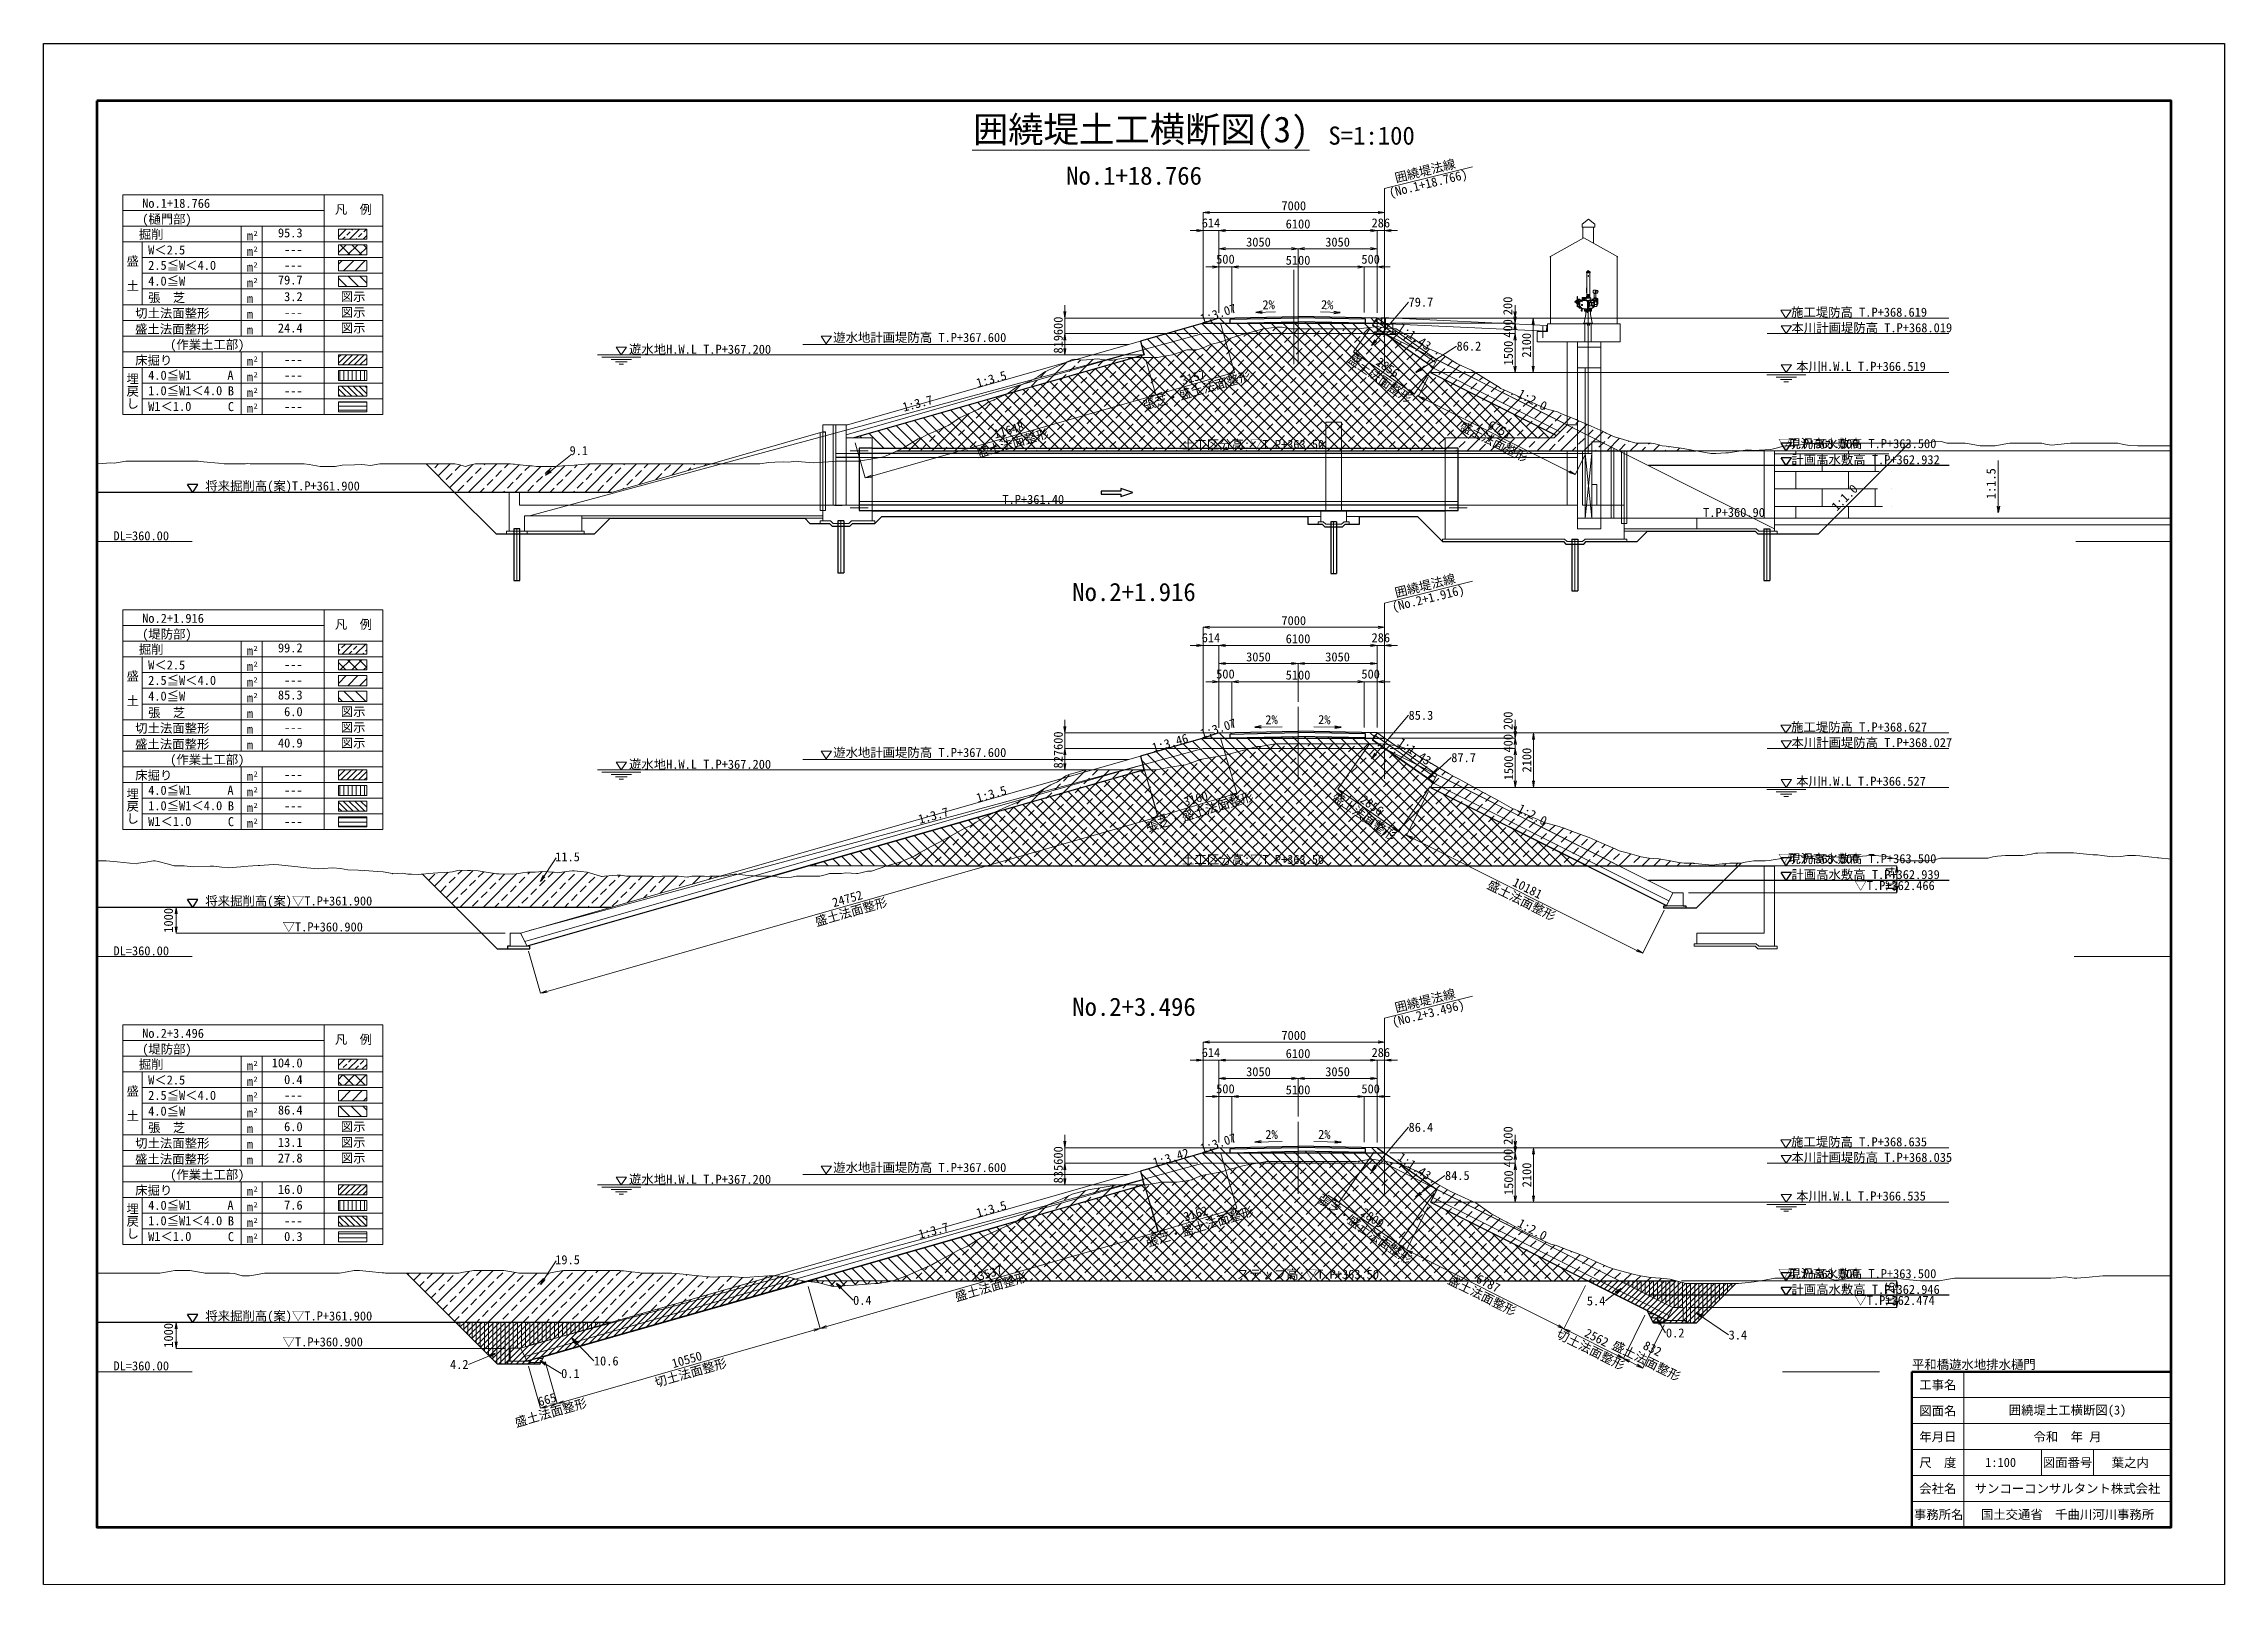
# Paper-space layout '囲繞堤土工横断図(3)' of a CAD drawing. Header units: millimetres. Extents: x -22 to 399, y -251 to 46.
# The model-space entities are those that its viewports show. They can reach past a viewport. Long polylines and large blocks are cut down to what shows.
import ezdxf
from ezdxf.enums import TextEntityAlignment as Align

# ---------------------------------------------------------------- set-up
doc = ezdxf.new("R2010")
doc.units = ezdxf.units.MM
doc.header["$LTSCALE"] = 100
doc.header["$PDSIZE"] = 300
for name, pattern in [('SXF_一点短鎖線', [9.25, 6, -1.5, 0.25, -1.5]), ('SXF_跳び破線', [12, 6, -6]), ('点線(短)11', [2, 1, -1]), ('破線1', [7.5, 6, -1.5])]:
    doc.linetypes.add(name, pattern=pattern)
doc.layers.get('Defpoints').update_dxf_attribs({"color": 191})
for name, color, linetype, lineweight in [('D-BGD', 7, 'Continuous', 13), ('D-BMK', 2, 'SXF_一点短鎖線', 13), ('D-BYP-STR4', 6, 'Continuous', 25), ('D-BYP-STR6', 2, 'SXF_一点短鎖線', 13), ('D-BYP-STR7', 2, 'Continuous', 13), ('D-BYP-STR8', 150, 'Continuous', 25), ('D-BYP-STRB', 4, 'Continuous', 13), ('D-MTR-LINE', 7, 'Continuous', 13), ('D-MTR-TXT', 7, 'Continuous', 13), ('D-STR', 1, 'Continuous', 13), ('D-STR-DIM', 7, 'Continuous', 13), ('D-STR-HTXT', 7, 'Continuous', 13), ('D-STR-STR1', 2, 'Continuous', 13), ('D-STR-STR2', 7, 'Continuous', 13), ('D-STR-STR5', 4, 'SXF_跳び破線', 13), ('D-STR-STR8', 3, 'Continuous', 25), ('D-STR-STR9', 1, 'Continuous', 25), ('D-STR-STRA', 6, 'Continuous', 25), ('D-STR-STRC', 7, 'Continuous', 13), ('D-STR-TXT', 7, 'Continuous', 13), ('D-TTL', 2, 'Continuous', 140), ('D-TTL-FRAM', 2, 'Continuous', 50), ('D-TTL-LINE', 7, 'Continuous', 13), ('D-TTL-TXT', 7, 'Continuous', 13), ('切土法面整形', 4, 'Continuous', 13), ('埋A', 6, 'Continuous', 13), ('埋B', 6, 'Continuous', 13), ('埋C', 6, 'Continuous', 13), ('床堀', 3, 'Continuous', 13), ('張芝', 3, 'Continuous', 13), ('掘削', 4, 'Continuous', 13), ('盛土(2.5≦W＜4.0)', 5, 'Continuous', 13), ('盛土(4.0≦W)', 5, 'Continuous', 13), ('盛土(W＜2.5)', 5, 'Continuous', 13), ('盛土法面整形', 1, 'Continuous', 13)]:
    doc.layers.add(name, color=color, linetype=linetype, lineweight=lineweight)
doc.styles.add('@ＭＳ ゴシック', font='@MS Gothic.ttf')
doc.styles.add('MS ゴシック', font='MS Gothic.ttf')
doc.styles.add('ＭＳ ゴシック', font='MS Gothic.ttf')
doc.dimstyles.new('DIM-100-F', dxfattribs={"dimscale": 100, "dimtxt": 3.5, "dimasz": 2.5, "dimexe": 0, "dimexo": 2, "dimgap": 0.8, "dimtad": 1, "dimdec": 0, "dimzin": 0, "dimdsep": 46, "dimtxsty": 'MS ゴシック', "dimblk": 'OPEN', "dimcen": 0.1, "dimclrd": 256, "dimclre": 256, "dimclrt": 256, "dimaunit": 1, "dimadec": 4, "dimazin": 0, "dimtfac": 1, "dimtdec": 0, "dimtmove": 2, "dimatfit": 3, "dimldrblk": 'OPEN', "dimfxl": 1, "dimtolj": 1, "dimtzin": 0, "dimlwd": -1, "dimlwe": -1, "dimarcsym": 0})
pattern_1 = [(45, (-164286.73, 138954.55), (-449.0128, 449.0128), []), (45, (-163837.7, 138954.55), (-449.0128, 449.0128), [317.5, -158.75])]
pattern_2 = [(45, (100000, 0), (-449.0128, 449.0128), []), (45, (100449, 0), (-449.0128, 449.0128), [317.5, -158.75])]

psp = doc.layouts.new('囲繞堤土工横断図(3)')

msp = doc.modelspace()

# ---------------------------------------------------------------- texts
at = {"layer": 'D-MTR-TXT', "ltscale": 0.01, "style": 'ＭＳ ゴシック'}
for s, p in [('No.1+18.766', (4600.8, -108240.8)), ('(樋門部)', (4600.8, -108847.6)), ('No.2+1.916', (4600.8, -124240.9)), ('(堤防部)', (4600.8, -124847.7)), ('No.2+3.496', (4600.8, -140240.8)), ('(堤防部)', (4600.8, -140847.6))]:
    msp.add_text(s, height=350, dxfattribs=at).set_placement(p)
for s, p in [('95.3', (10787.4, -109381.7)), ('\u3000---', (10787.4, -110023.3)), ('79.7', (10787.4, -111197.1)), ('\u3000---', (10787.4, -110628.5)), ('3.2', (10787.4, -111838.7)), ('\u3000---', (10787.4, -112443.8)), ('24.4', (10787.4, -113048.9)), ('\u3000---', (10787.8, -114259.2)), ('\u3000---', (10787.8, -114864.3)), ('\u3000---', (10787.8, -115469.4)), ('\u3000---', (10787.8, -116074.5)), ('99.2', (10787.4, -125381.8)), ('\u3000---', (10787.4, -126023.5)), ('85.3', (10787.4, -127197.2)), ('\u3000---', (10787.4, -126628.6)), ('6.0', (10787.4, -127838.8)), ('\u3000---', (10787.4, -128443.9)), ('40.9', (10787.4, -129049)), ('\u3000---', (10787.8, -130259.3)), ('\u3000---', (10787.8, -130864.4)), ('\u3000---', (10787.8, -131469.5)), ('\u3000---', (10787.8, -132074.6)), ('104.0', (10787.4, -141381.7)), ('0.4', (10787.4, -142023.3)), ('86.4', (10787.4, -143197.1)), ('\u3000---', (10787.4, -142628.5)), ('6.0', (10787.4, -143838.7)), ('13.1', (10787.4, -144443.8)), ('27.8', (10787.4, -145048.9)), ('16.0', (10787.8, -146259.2)), ('7.6', (10787.8, -146864.3)), ('0.3', (10787.8, -148074.5)), ('\u3000---', (10787.8, -147469.4))]:
    msp.add_text(s, height=350, dxfattribs=at).set_placement(p, align=Align.RIGHT)
at = {"layer": 'D-STR-HTXT', "style": 'ＭＳ ゴシック'}
msp.add_text('1:1.5', height=350, rotation=90, dxfattribs=at).set_placement((76180.7, -118876.6), align=Align.BOTTOM_CENTER)
at = {"layer": 'D-STR-TXT', "style": 'ＭＳ ゴシック'}
for s, p in [('(No.1+18.766)', (54152.5, -107132)), ('(No.2+1.916)', (54152.5, -123124)), ('(No.2+3.496)', (54152.5, -139124))]:
    msp.add_text(s, height=350, rotation=13.855812, dxfattribs=at).set_placement(p, align=Align.TOP_CENTER)
for s, height, rotation, p in [('囲繞堤法線', 350, 13.855812, (54140.5, -107083.5)), ('1:3.7', 348.79, 15.124, (34574.3, -116048.6)), ('囲繞堤法線', 350, 13.855812, (54140.5, -123075.4)), ('2%%%', 350, 1.145763, (48158.9, -128253)), ('2%%%', 350, 358.854237, (50183.6, -128252.9)), ('1:3.7', 350, 15.124, (35188.2, -131940.7)), ('囲繞堤法線', 350, 13.855812, (54140.5, -139075.4)), ('2%%%', 350, 1.145763, (48158.9, -144245)), ('2%%%', 350, 358.854237, (50183.6, -144244.9)), ('1:3.7', 350, 15.124, (35188.2, -147940.7))]:
    msp.add_text(s, height=height, rotation=rotation, dxfattribs=at).set_placement(p, align=Align.BOTTOM_CENTER)
at = {"layer": 'D-STR-TXT', "color": 7, "style": 'ＭＳ ゴシック'}
for rotation, p in [(1.145763, (48044.4, -112150.9)), (358.854237, (50298, -112150.8))]:
    msp.add_text('2%', height=350, rotation=rotation, dxfattribs=at).set_placement(p, align=Align.CENTER)
at = {"layer": 'D-STR-TXT', "style": 'ＭＳ ゴシック'}
for s, rotation, p in [('1:3.07', 18.052225, (45471.9, -112702.9)), ('1:1.43', 325.069377, (52982.4, -112939.8)), ('1:3.5', 15.945396, (36824.3, -115174.7)), ('1:2.0', 332, (57608.7, -115515.7)), ('1:3.46', 16.010878, (43601.8, -129232.6)), ('1:3.07', 18.052225, (45471.9, -128694.9)), ('1:1.43', 325.069377, (52982.4, -128931.8)), ('1:3.5', 15.945396, (36824.3, -131171.7)), ('1:2.0', 332, (57608.7, -131507.7)), ('1:3.42', 16.296053, (43635.3, -145225.1)), ('1:3.07', 18.052225, (45471.9, -144686.9)), ('1:1.43', 325.069377, (52982.4, -144923.8)), ('1:3.5', 15.945396, (36824.3, -147171.7)), ('1:2.0', 332, (57608.7, -147499.7))]:
    msp.add_text(s, height=350, rotation=rotation, dxfattribs=at).set_placement(p)
at = {"layer": 'D-STR-TXT', "ltscale": 0.01, "style": 'ＭＳ ゴシック'}
for s, p in [('施工堤防高 T.P+368.619', (68188.4, -112440.1)), ('本川計画堤防高 T.P+368.019', (68201.6, -113040.1)), ('遊水地H.W.L T.P+367.200', (23373.8, -113868.6)), ('遊水地計画堤防高 T.P+367.600', (31249, -113414.8)), ('本川H.W.L T.P+366.519', (68383.7, -114529.3)), ('T.P+361.40', (37775.2, -119659.1)), ('T.P+360.90', (64798, -120159.1)), ('施工堤防高 T.P+368.627', (68188.5, -128432.3)), ('本川計画堤防高 T.P+368.027', (68201.7, -129032.3)), ('遊水地H.W.L T.P+367.200', (23373.8, -129868.6)), ('遊水地計画堤防高 T.P+367.600', (31249, -129414.8)), ('本川H.W.L T.P+366.527', (68383.8, -130521.4)), ('施工堤防高 T.P+368.635', (68188.5, -144424.3)), ('本川計画堤防高 T.P+368.035', (68201.7, -145024.3)), ('遊水地H.W.L T.P+367.200', (23373.8, -145868.6)), ('遊水地計画堤防高 T.P+367.600', (31249, -145414.8)), ('本川H.W.L T.P+366.535', (68383.8, -146513.4))]:
    msp.add_text(s, height=350, dxfattribs=at).set_placement(p)
at = {"layer": 'D-STR-TXT', "style": 'MS ゴシック'}
for s, p in [('土工区分高:▽T.P+363.50', (44700.4, -117538.5)), ('将来掘削高(案)T.P+361.900', (7035.6, -119138.5)), ('土工区分高:▽T.P+363.50', (44700.4, -133538.6)), ('将来掘削高(案)▽T.P+361.900', (7035.6, -135138.5)), ('▽T.P+360.900', (10015.6, -136138.5)), ('ステップ高:▽T.P+363.50', (46813.6, -149530.6)), ('将来掘削高(案)▽T.P+361.900', (7035.6, -151138.5)), ('▽T.P+360.900', (10015.6, -152138.5))]:
    msp.add_text(s, height=350, dxfattribs=at).set_placement(p)
at = {"layer": 'D-STR-TXT', "ltscale": 0.01, "style": 'ＭＳ ゴシック'}
for p in [(69238.9, -117611.8), (69238.9, -133611.9), (69238.9, -149611.9)]:
    msp.add_text('▽T.P+363.500', height=350, dxfattribs=at).set_placement(p, align=Align.BOTTOM_CENTER)
at = {"layer": 'D-STR-TXT', "color": 7, "style": 'ＭＳ ゴシック'}
for p in [(3493.3, -121061.7), (3493.3, -137061.7), (3493.3, -153061.7)]:
    msp.add_text('DL=360.00', height=350, dxfattribs=at).set_placement(p)
at = {"layer": 'D-TTL-TXT', "style": 'MS ゴシック'}
for s, height, p in [('囲繞堤土工横断図(3)', 1000, (43112.3, -106017.8)), ('S=1:100', 700, (52012.3, -106017.8)), ('No.1+18.766', 700, (42850, -107562.3)), ('No.2+1.916', 700, (42850, -123611.9)), ('No.2+3.496', 700, (42850, -139604))]:
    msp.add_text(s, height=height, dxfattribs=at).set_placement(p, align=Align.BOTTOM_CENTER)
msp.add_text('平和橋遊水地排水樋門', height=350, dxfattribs=at).set_placement((72850, -153111.9), align=Align.BOTTOM_LEFT)
for s, p in [('工事名', (73850, -153611.9)), ('図面名', (73850, -154611.9)), ('囲繞堤土工横断図(3)', (78850, -154611.9)), ('年月日', (73850, -155611.9)), ('令和  年 月', (78850, -155611.9)), ('尺\u3000度', (73850, -156611.9)), ('図面番号', (78850, -156611.9)), ('葉之内', (81269.8, -156611.9)), ('1:100', (76269.8, -156611.9)), ('会社名', (73850, -157611.9)), ('サンコーコンサルタント株式会社', (78850, -157611.9)), ('事務所名', (73882.1, -158611.9)), ('国土交通省\u3000千曲川河川事務所', (78850, -158611.9))]:
    msp.add_text(s, height=350, dxfattribs=at).set_placement(p, align=Align.MIDDLE)
at = {"layer": 'Defpoints', "style": 'ＭＳ ゴシック'}
for s, p in [('現況高水敷高 T.P+363.500', (70930.5, -117611.7)), ('現況高水敷高 T.P+363.500', (70930.6, -133611.8)), ('▽T.P+362.466', (72180.3, -134649.1)), ('現況高水敷高 T.P+363.500', (70930.6, -149611.8)), ('▽T.P+362.474', (72180.3, -150641.1))]:
    msp.add_text(s, height=350, dxfattribs=at).set_placement(p, align=Align.BOTTOM_CENTER)
at = {"layer": 'Defpoints', "ltscale": 0.01, "style": 'ＭＳ ゴシック'}
for s, p in [('計画高水敷高 T.P+362.932', (68201.6, -118127.1)), ('計画高水敷高 T.P+362.939', (68201.6, -134120.2)), ('計画高水敷高 T.P+362.946', (68201.6, -150113.3))]:
    msp.add_text(s, height=350, dxfattribs=at).set_placement(p)
at = {"layer": 'Defpoints', "style": 'ＭＳ ゴシック'}
msp.add_text('1:1.0', height=350, rotation=45, dxfattribs=at).set_placement((70451.8, -119609.1), align=Align.BOTTOM_CENTER)
at = {"layer": '埋A', "style": 'ＭＳ ゴシック'}
msp.add_text('3.4', height=350, dxfattribs=at).set_placement((65780.1, -151696.5), align=Align.MIDDLE_LEFT)
msp.add_text('4.2', height=350, dxfattribs=at).set_placement((17185.5, -152832.3), align=Align.MIDDLE_RIGHT)
at = {"layer": '埋C', "style": 'ＭＳ ゴシック'}
msp.add_text('0.2', height=350, dxfattribs=at).set_placement((64077.8, -151617.8), align=Align.MIDDLE_RIGHT)
msp.add_text('0.1', height=350, dxfattribs=at).set_placement((20756.1, -153183.5), align=Align.MIDDLE_LEFT)
at = {"layer": '床堀', "style": 'ＭＳ ゴシック'}
msp.add_text('5.4', height=350, dxfattribs=at).set_placement((61027.2, -150382), align=Align.MIDDLE_RIGHT)
msp.add_text('10.6', height=350, dxfattribs=at).set_placement((22019.8, -152696.9), align=Align.MIDDLE_LEFT)
at = {"layer": '掘削', "style": 'ＭＳ ゴシック'}
for s, p in [('86.2', (55287.6, -113573.1)), ('87.7', (55083.8, -129437.4)), ('84.5', (54841.9, -145547))]:
    msp.add_text(s, height=350, dxfattribs=at).set_placement(p, align=Align.MIDDLE_LEFT)
for s, p in [('9.1', (21795.7, -117776.2)), ('11.5', (21480.8, -133436.1)), ('19.5', (21480.8, -148971.1))]:
    msp.add_text(s, height=350, dxfattribs=at).set_placement(p, align=Align.RIGHT)
at = {"layer": '盛土(4.0≦W)', "style": 'ＭＳ ゴシック'}
for s, p in [('79.7', (53437.8, -111876)), ('85.3', (53437.8, -127805)), ('86.4', (53437.8, -143687.7))]:
    msp.add_text(s, height=350, dxfattribs=at).set_placement(p, align=Align.MIDDLE_LEFT)
at = {"layer": '盛土(W＜2.5)', "style": 'ＭＳ ゴシック'}
msp.add_text('0.4', height=350, dxfattribs=at).set_placement((32015.5, -150358.9), align=Align.MIDDLE_LEFT)

# ---------------------------------------------------------------- blocks, each defined once
blk = doc.blocks.new('_Open')
at = {"color": 0, "linetype": 'ByBlock', "lineweight": -2}
for p, q in [((-1, 0.17), (0, 0)), ((-1, -0.17), (0, 0)), ((0, 0), (-1, 0))]:
    blk.add_line(p, q, dxfattribs=at)
blk = doc.blocks.new('数量表')
at = {"layer": '埋A'}
h = blk.add_hatch(dxfattribs=at)
h.set_pattern_fill('ANSI31', color=256, scale=50, angle=45)
h.paths.add_polyline_path([(8319, -6769), (9409, -6769), (9409, -7161), (8319, -7161)])
at = {"layer": '埋B'}
h = blk.add_hatch(dxfattribs=at)
h.set_pattern_fill('ANSI31', color=256, scale=50, angle=90)
h.paths.add_polyline_path([(8319, -7374), (9409, -7374), (9409, -7767), (8319, -7767)])
at = {"layer": '埋C'}
h = blk.add_hatch(dxfattribs=at)
h.set_pattern_fill('ANSI31', color=256, scale=50, angle=135)
h.paths.add_polyline_path([(8319, -7979), (9409, -7979), (9409, -8372), (8319, -8372)])
at = {"layer": '床堀'}
h = blk.add_hatch(dxfattribs=at)
h.set_pattern_fill('ANSI31', color=256, scale=50)
h.paths.add_polyline_path([(8319, -6164), (9409, -6164), (9409, -6556), (8319, -6556)])
at = {"layer": '掘削'}
h = blk.add_hatch(dxfattribs=at)
h.set_pattern_fill('ANSI33', color=256, scale=100)
h.set_pattern_definition([(44.998363, (-420407.26, 1166788.6), (-261.92414, 261.90917), []), (44.998363, (-420145.34, 1166788.6), (-261.92414, 261.90917), [185.20304, -92.60152])])
h.paths.add_polyline_path([(8320, -1323), (9410, -1323), (9410, -1715), (8320, -1715)])
at = {"layer": '盛土(2.5≦W＜4.0)'}
h = blk.add_hatch(dxfattribs=at)
h.set_pattern_fill('ANSI31', color=256, scale=100)
h.paths.add_polyline_path([(8320, -2533), (9410, -2533), (9410, -2926), (8320, -2926)])
at = {"layer": '盛土(4.0≦W)'}
h = blk.add_hatch(dxfattribs=at)
h.set_pattern_fill('ANSI31', color=256, scale=100, angle=90)
h.paths.add_polyline_path([(8320, -3138), (9410, -3138), (9410, -3531), (8320, -3531)])
at = {"layer": '盛土(W＜2.5)'}
h = blk.add_hatch(dxfattribs=at)
h.set_pattern_fill('ANSI37', color=256, scale=100)
h.paths.add_polyline_path([(8320, -1928), (9410, -1928), (9410, -2320), (8320, -2320)])
at = {"layer": 'D-MTR-LINE'}
for p, q in [((0, 0), (7770, 0)), ((0, 0), (7770, 0)), ((0, -7867), (0, 0)), ((7770, -8472), (7770, 0)), ((10035, 0), (7770, 0)), ((10035, 0), (10035, -7867)), ((0, -605), (7770, -605)), ((0, -1210), (7770, -1210)), ((4565, -5446), (4565, -1210)), ((4565, -5446), (4565, -1210)), ((5379, -5446), (5379, -1210)), ((10035, -1210), (7770, -1210)), ((0, -1815), (7770, -1815)), ((750, -2420), (7770, -2420)), ((10035, -1815), (7770, -1815)), ((10035, -2420), (7770, -2420)), ((750, -3026), (7770, -3026)), ((10035, -3026), (7770, -3026)), ((750, -3631), (7770, -3631)), ((10035, -3631), (7770, -3631)), ((0, -4236), (7770, -4236)), ((0, -4841), (7770, -4841)), ((10035, -4236), (7770, -4236)), ((10035, -4841), (7770, -4841)), ((0, -5446), (7770, -5446)), ((10035, -5446), (7770, -5446)), ((0, -6051), (7770, -6051)), ((0, -6656), (7770, -6656)), ((4565, -6656), (4565, -6051)), ((4565, -7867), (4565, -6051)), ((4565, -8472), (4565, -6051)), ((5379, -6656), (5379, -6051)), ((5379, -7867), (5379, -6051)), ((5379, -8472), (5379, -6051)), ((10035, -6051), (7770, -6051)), ((10035, -6656), (7770, -6656)), ((750, -7261), (7769, -7261)), ((10035, -7261), (7770, -7261)), ((750, -7867), (7769, -7867)), ((10035, -7867), (7770, -7867)), ((0, -8472), (7769, -8472))]:
    blk.add_line(p, q, dxfattribs=at)
at = {"layer": 'D-MTR-LINE', "flags": 128}
for points in [[(10035, -6051), (10035, -8472)], [(10035, -7261), (7769, -7261)], [(10035, -7867), (7769, -7867)], [(10035, -8472), (7769, -8472)]]:
    blk.add_lwpolyline(points, dxfattribs=at)
at = {"layer": 'D-MTR-TXT', "ltscale": 0.01}
for p, q in [((750, -4236), (750, -1815)), ((0, -8472), (0, -6051)), ((750, -8472), (750, -6656))]:
    blk.add_line(p, q, dxfattribs=at)
at = {"layer": '埋A'}
blk.add_lwpolyline([(8319, -6769), (9409, -6769), (9409, -7161), (8319, -7161)], close=True, dxfattribs=at)
at = {"layer": '埋B'}
blk.add_lwpolyline([(8319, -7374), (9409, -7374), (9409, -7767), (8319, -7767)], close=True, dxfattribs=at)
at = {"layer": '埋C'}
blk.add_lwpolyline([(8319, -7979), (9409, -7979), (9409, -8372), (8319, -8372)], close=True, dxfattribs=at)
at = {"layer": '床堀'}
blk.add_lwpolyline([(8319, -6164), (9409, -6164), (9409, -6556), (8319, -6556)], close=True, dxfattribs=at)
at = {"layer": '掘削'}
for p, q in [((8320, -1323), (9410, -1323)), ((8320, -1715), (8320, -1323)), ((9410, -1323), (9410, -1715)), ((9410, -1715), (8320, -1715))]:
    blk.add_line(p, q, dxfattribs=at)
at = {"layer": '盛土(2.5≦W＜4.0)'}
for p, q in [((8320, -2533), (9410, -2533)), ((8320, -2926), (8320, -2533)), ((9410, -2926), (8320, -2926)), ((9410, -2533), (9410, -2926))]:
    blk.add_line(p, q, dxfattribs=at)
at = {"layer": '盛土(4.0≦W)'}
for p, q in [((8320, -3138), (9410, -3138)), ((8320, -3531), (8320, -3138)), ((9410, -3138), (9410, -3531)), ((9410, -3531), (8320, -3531))]:
    blk.add_line(p, q, dxfattribs=at)
at = {"layer": '盛土(W＜2.5)'}
for p, q in [((8320, -1928), (9410, -1928)), ((8320, -2320), (8320, -1928)), ((9410, -2320), (8320, -2320)), ((9410, -1928), (9410, -2320))]:
    blk.add_line(p, q, dxfattribs=at)
at = {"layer": 'D-MTR-TXT', "ltscale": 0.01, "style": 'ＭＳ ゴシック'}
for s, height, p in [('凡\u3000例', 350, (8182, -737)), ('掘削', 350, (618, -1695)), (' m', 350, (4546, -1749)), ('2', 200, (5046, -1588)), (' W＜2.5', 350, (742, -2300)), (' 2.5≦W＜4.0', 350, (742, -2893)), (' m', 350, (4546, -2354)), ('2', 200, (5046, -2193)), (' 4.0≦W', 350, (742, -3500)), (' m', 350, (4546, -2959)), (' m', 350, (4546, -3564)), ('2', 200, (5046, -2798)), ('2', 200, (5046, -3403)), (' 張  芝', 350, (742, -4138)), (' m', 350, (4546, -4170)), ('\u3000切土法面整形', 350, (3, -4737)), ('\u3000盛土法面整形', 350, (-3, -5350)), (' m', 350, (4546, -4775)), ('(作業土工部)', 350, (1828, -5949)), (' m', 350, (4546, -5380)), ('\u3000床掘り', 350, (3, -6552)), (' 4.0≦W1', 350, (742, -7131)), (' m', 350, (4546, -6590)), ('2', 200, (5046, -6429)), (' 1.0≦W1＜4.0', 350, (742, -7725)), ('A', 350, (4037, -7131)), ('B', 350, (4055, -7736)), (' m', 350, (4546, -7195)), (' m', 350, (4546, -7800)), ('2', 200, (5046, -7034)), ('2', 200, (5046, -7639)), (' W1＜1.0', 350, (742, -8331)), ('C', 350, (4055, -8341)), (' m', 350, (4546, -8405)), ('2', 200, (5046, -8244))]:
    blk.add_text(s, height=height, dxfattribs=at).set_placement(p)
at = {"layer": 'D-MTR-TXT', "ltscale": 0.01, "style": '@ＭＳ ゴシック'}
for s, p in [('盛  土', (379, -3026)), ('埋戻し', (379, -7564))]:
    blk.add_text(s, height=350, rotation=270, dxfattribs=at).set_placement(p, align=Align.MIDDLE_CENTER)
at = {"layer": '切土法面整形', "ltscale": 0.01, "style": 'ＭＳ ゴシック'}
blk.add_text('図示', height=350, dxfattribs=at).set_placement((9363, -4704), align=Align.RIGHT)
at = {"layer": '張芝', "ltscale": 0.01, "style": 'ＭＳ ゴシック'}
blk.add_text('図示', height=350, dxfattribs=at).set_placement((9363, -4099), align=Align.RIGHT)
at = {"layer": '盛土法面整形', "ltscale": 0.01, "style": 'ＭＳ ゴシック'}
blk.add_text('図示', height=350, dxfattribs=at).set_placement((9363, -5309), align=Align.RIGHT)
blk = doc.blocks.new('*D72')
at = {"layer": 'Defpoints', "color": 0, "transparency": 16777216}
for p in [(43247, -113912), (43688, -115456), (32047, -117112)]:
    blk.add_point(p, dxfattribs=at)
at = {"layer": '盛土法面整形', "transparency": 16777216}
for p, q in [((43302, -114104), (43688, -115456)), ((32728, -118588), (43448, -115525)), ((32102, -117304), (32488, -118656))]:
    blk.add_line(p, q, dxfattribs=at)
at = {"layer": '盛土法面整形', "transparency": 16777216, "xscale": 250, "yscale": 250, "zscale": 250}
for p, rotation in [((43688, -115456), 15.94539590095385), ((32488, -118656), 195.9453959009539)]:
    blk.add_blockref('_Open', p, dxfattribs=dict(at, rotation=rotation))
at = {"layer": '盛土法面整形', "transparency": 16777216, "char_height": 350, "attachment_point": 5, "rotation": 15.9454, "style": 'MS ゴシック'}
for s, insert in [('\\A1;盛土法面整形}', (38167, -117333)), ('\\A1;{\\C1;11648', (38018, -116811))]:
    blk.add_mtext(s, dxfattribs=dict(at, insert=insert))
blk = doc.blocks.new('*D73')
at = {"layer": 'Defpoints', "color": 0, "transparency": 16777216}
for p in [(46125, -112493), (43247, -113912), (46724, -114589)]:
    blk.add_point(p, dxfattribs=at)
at = {"layer": '張芝', "transparency": 16777216}
for p, q in [((46180, -112685), (46724, -114589)), ((43302, -114104), (43688, -115456)), ((43928, -115388), (46483, -114658))]:
    blk.add_line(p, q, dxfattribs=at)
at = {"layer": '張芝', "transparency": 16777216, "xscale": 250, "yscale": 250, "zscale": 250}
for p, rotation in [((46724, -114589), 15.94539589968122), ((43688, -115456), 195.9453958996812)]:
    blk.add_blockref('_Open', p, dxfattribs=dict(at, rotation=rotation))
at = {"layer": '張芝', "transparency": 16777216, "char_height": 350, "attachment_point": 5, "rotation": 15.9454, "style": 'MS ゴシック'}
for s, insert in [('\\A1;張芝・盛土法面整形}', (45286, -115302)), ('\\A1;{\\C3;3157', (45136, -114778))]:
    blk.add_mtext(s, dxfattribs=dict(at, insert=insert))
blk = doc.blocks.new('*D74')
at = {"layer": 'Defpoints', "color": 0, "transparency": 16777216}
for p in [(52042, -112755), (54383, -114390), (53660, -115425)]:
    blk.add_point(p, dxfattribs=at)
at = {"layer": '盛土法面整形', "transparency": 16777216}
for p, q in [((51927, -112919), (51319, -113790)), ((51524, -113933), (53455, -115282)), ((54268, -114554), (53660, -115425))]:
    blk.add_line(p, q, dxfattribs=at)
at = {"layer": '盛土法面整形', "transparency": 16777216, "xscale": 250, "yscale": 250, "zscale": 250}
for p, rotation in [((51319, -113790), 145.06969357498), ((53660, -115425), 325.06969357498)]:
    blk.add_blockref('_Open', p, dxfattribs=dict(at, rotation=rotation))
at = {"layer": '盛土法面整形', "transparency": 16777216, "char_height": 350, "attachment_point": 5, "rotation": 325.06969, "style": 'MS ゴシック'}
for s, insert in [('\\A1;盛土法面整形}', (52324, -114844)), ('\\A1;{\\C1;2856', (52635, -114399))]:
    blk.add_mtext(s, dxfattribs=dict(at, insert=insert))
blk = doc.blocks.new('*D75')
at = {"layer": 'Defpoints', "color": 0, "transparency": 16777216}
for p in [(54281, -114593), (60319, -117612), (59862, -118526)]:
    blk.add_point(p, dxfattribs=at)
at = {"layer": '盛土法面整形', "transparency": 16777216}
for p, q in [((54192, -114772), (53824, -115507)), ((54048, -115619), (59638, -118415)), ((60230, -117791), (59862, -118526))]:
    blk.add_line(p, q, dxfattribs=at)
at = {"layer": '盛土法面整形', "transparency": 16777216, "xscale": 250, "yscale": 250, "zscale": 250}
for p, rotation in [((53824, -115507), 153.4349488229157), ((59862, -118526), 333.4349488229157)]:
    blk.add_blockref('_Open', p, dxfattribs=dict(at, rotation=rotation))
at = {"layer": '盛土法面整形', "transparency": 16777216, "char_height": 350, "attachment_point": 5, "rotation": 333.43495, "style": 'MS ゴシック'}
for s, insert in [('\\A1;盛土法面整形}', (56714, -117274)), ('\\A1;{\\C1;6751', (56957, -116789))]:
    blk.add_mtext(s, dxfattribs=dict(at, insert=insert))
blk = doc.blocks.new('*D247')
at = {"layer": 'D-STR-DIM', "ltscale": 0.2, "transparency": 16777216}
for p, q in [((45511, -112493), (45511, -108420)), ((45761, -108420), (52261, -108420)), ((52511, -111291), (52511, -108420))]:
    blk.add_line(p, q, dxfattribs=at)
at = {"layer": 'Defpoints', "color": 0, "ltscale": 0.2, "transparency": 16777216}
for p in [(52511, -108420), (52511, -111491), (45511, -112693)]:
    blk.add_point(p, dxfattribs=at)
at = {"layer": 'D-STR-DIM', "ltscale": 0.2, "transparency": 16777216, "xscale": 250, "yscale": 250, "zscale": 250, "rotation": 180}
blk.add_blockref('_Open', (45511, -108420), dxfattribs=at)
at = {"layer": 'D-STR-DIM', "ltscale": 0.2, "transparency": 16777216, "xscale": 250, "yscale": 250, "zscale": 250}
blk.add_blockref('_Open', (52511, -108420), dxfattribs=at)
at = {"layer": 'D-STR-DIM', "ltscale": 0.2, "transparency": 16777216, "insert": (49011, -108165), "char_height": 350, "attachment_point": 5, "style": 'MS ゴシック'}
blk.add_mtext('\\A1;7000', dxfattribs=at)
blk = doc.blocks.new('*D76')
at = {"layer": 'D-STR-DIM', "ltscale": 0.2, "transparency": 16777216}
for p, q in [((45875, -110520), (45625, -110520)), ((46125, -112293), (46125, -110520)), ((46125, -110520), (46625, -110520)), ((46625, -112283), (46625, -110520)), ((46875, -110520), (47125, -110520))]:
    blk.add_line(p, q, dxfattribs=at)
at = {"layer": 'Defpoints', "color": 0, "ltscale": 0.2, "transparency": 16777216}
for p in [(46625, -110520), (46125, -112493), (46625, -112483)]:
    blk.add_point(p, dxfattribs=at)
at = {"layer": 'D-STR-DIM', "ltscale": 0.2, "transparency": 16777216, "xscale": 250, "yscale": 250, "zscale": 250}
blk.add_blockref('_Open', (46125, -110520), dxfattribs=at)
at = {"layer": 'D-STR-DIM', "ltscale": 0.2, "transparency": 16777216, "xscale": 250, "yscale": 250, "zscale": 250, "rotation": 180}
blk.add_blockref('_Open', (46625, -110520), dxfattribs=at)
at = {"layer": 'D-STR-DIM', "ltscale": 0.2, "transparency": 16777216, "insert": (46375, -110225), "char_height": 350, "attachment_point": 5, "style": 'MS ゴシック'}
blk.add_mtext('\\A1;500', dxfattribs=at)
blk = doc.blocks.new('*D77')
at = {"layer": 'D-STR-DIM', "ltscale": 0.2, "transparency": 16777216}
for p, q in [((46625, -112283), (46625, -110520)), ((46875, -110520), (51475, -110520)), ((51725, -112281), (51725, -110520))]:
    blk.add_line(p, q, dxfattribs=at)
at = {"layer": 'Defpoints', "color": 0, "ltscale": 0.2, "transparency": 16777216}
for p in [(51725, -110520), (46625, -112483), (51725, -112481)]:
    blk.add_point(p, dxfattribs=at)
at = {"layer": 'D-STR-DIM', "ltscale": 0.2, "transparency": 16777216, "xscale": 250, "yscale": 250, "zscale": 250, "rotation": 180}
blk.add_blockref('_Open', (46625, -110520), dxfattribs=at)
at = {"layer": 'D-STR-DIM', "ltscale": 0.2, "transparency": 16777216, "xscale": 250, "yscale": 250, "zscale": 250}
blk.add_blockref('_Open', (51725, -110520), dxfattribs=at)
at = {"layer": 'D-STR-DIM', "ltscale": 0.2, "transparency": 16777216, "insert": (49175, -110265), "char_height": 350, "attachment_point": 5, "style": 'MS ゴシック'}
blk.add_mtext('\\A1;5100', dxfattribs=at)
blk = doc.blocks.new('*D78')
at = {"layer": 'D-STR-DIM', "ltscale": 0.2, "transparency": 16777216}
for p, q in [((51475, -110520), (51225, -110520)), ((51725, -112281), (51725, -110520)), ((51725, -110520), (52225, -110520)), ((52225, -112291), (52225, -110520)), ((52475, -110520), (52725, -110520))]:
    blk.add_line(p, q, dxfattribs=at)
at = {"layer": 'Defpoints', "color": 0, "ltscale": 0.2, "transparency": 16777216}
for p in [(52225, -110520), (51725, -112481), (52225, -112491)]:
    blk.add_point(p, dxfattribs=at)
at = {"layer": 'D-STR-DIM', "ltscale": 0.2, "transparency": 16777216, "xscale": 250, "yscale": 250, "zscale": 250}
blk.add_blockref('_Open', (51725, -110520), dxfattribs=at)
at = {"layer": 'D-STR-DIM', "ltscale": 0.2, "transparency": 16777216, "xscale": 250, "yscale": 250, "zscale": 250, "rotation": 180}
blk.add_blockref('_Open', (52225, -110520), dxfattribs=at)
at = {"layer": 'D-STR-DIM', "ltscale": 0.2, "transparency": 16777216, "insert": (51975, -110225), "char_height": 350, "attachment_point": 5, "style": 'MS ゴシック'}
blk.add_mtext('\\A1;500', dxfattribs=at)
blk = doc.blocks.new('*D79')
at = {"layer": 'D-STR-DIM', "ltscale": 0.2, "transparency": 16777216}
for p, q in [((46125, -112293), (46125, -109820)), ((46375, -109820), (48925, -109820)), ((49175, -111293), (49175, -109820))]:
    blk.add_line(p, q, dxfattribs=at)
at = {"layer": 'Defpoints', "color": 0, "ltscale": 0.2, "transparency": 16777216}
for p in [(49175, -109820), (49175, -111493), (46125, -112493)]:
    blk.add_point(p, dxfattribs=at)
at = {"layer": 'D-STR-DIM', "ltscale": 0.2, "transparency": 16777216, "xscale": 250, "yscale": 250, "zscale": 250, "rotation": 180}
blk.add_blockref('_Open', (46125, -109820), dxfattribs=at)
at = {"layer": 'D-STR-DIM', "ltscale": 0.2, "transparency": 16777216, "xscale": 250, "yscale": 250, "zscale": 250}
blk.add_blockref('_Open', (49175, -109820), dxfattribs=at)
at = {"layer": 'D-STR-DIM', "ltscale": 0.2, "transparency": 16777216, "insert": (47650, -109565), "char_height": 350, "attachment_point": 5, "style": 'MS ゴシック'}
blk.add_mtext('\\A1;3050', dxfattribs=at)
blk = doc.blocks.new('*D80')
at = {"layer": 'D-STR-DIM', "ltscale": 0.2, "transparency": 16777216}
for p, q in [((49175, -111293), (49175, -109820)), ((49425, -109820), (51975, -109820)), ((52225, -112291), (52225, -109820))]:
    blk.add_line(p, q, dxfattribs=at)
at = {"layer": 'Defpoints', "color": 0, "ltscale": 0.2, "transparency": 16777216}
for p in [(52225, -109820), (49175, -111493), (52225, -112491)]:
    blk.add_point(p, dxfattribs=at)
at = {"layer": 'D-STR-DIM', "ltscale": 0.2, "transparency": 16777216, "xscale": 250, "yscale": 250, "zscale": 250, "rotation": 180}
blk.add_blockref('_Open', (49175, -109820), dxfattribs=at)
at = {"layer": 'D-STR-DIM', "ltscale": 0.2, "transparency": 16777216, "xscale": 250, "yscale": 250, "zscale": 250}
blk.add_blockref('_Open', (52225, -109820), dxfattribs=at)
at = {"layer": 'D-STR-DIM', "ltscale": 0.2, "transparency": 16777216, "insert": (50700, -109565), "char_height": 350, "attachment_point": 5, "style": 'MS ゴシック'}
blk.add_mtext('\\A1;3050', dxfattribs=at)
blk = doc.blocks.new('*D81')
at = {"layer": 'D-STR-DIM', "ltscale": 1500, "transparency": 16777216}
for p, q in [((45261, -109120), (45011, -109120)), ((45511, -112493), (45511, -109120)), ((45511, -109120), (46125, -109120)), ((46125, -112293), (46125, -109120)), ((46375, -109120), (46625, -109120))]:
    blk.add_line(p, q, dxfattribs=at)
at = {"layer": 'Defpoints', "color": 0, "ltscale": 1500, "transparency": 16777216}
for p in [(46125, -109120), (45511, -112693), (46125, -112493)]:
    blk.add_point(p, dxfattribs=at)
at = {"layer": 'D-STR-DIM', "ltscale": 1500, "transparency": 16777216, "xscale": 250, "yscale": 250, "zscale": 250}
blk.add_blockref('_Open', (45511, -109120), dxfattribs=at)
at = {"layer": 'D-STR-DIM', "ltscale": 1500, "transparency": 16777216, "xscale": 250, "yscale": 250, "zscale": 250, "rotation": 180}
blk.add_blockref('_Open', (46125, -109120), dxfattribs=at)
at = {"layer": 'D-STR-DIM', "ltscale": 1500, "transparency": 16777216, "insert": (45818, -108825), "char_height": 350, "attachment_point": 5, "style": 'MS ゴシック'}
blk.add_mtext('\\A1;614', dxfattribs=at)
blk = doc.blocks.new('*D82')
at = {"layer": 'D-STR-DIM', "ltscale": 1500, "transparency": 16777216}
for p, q in [((51975, -109120), (51725, -109120)), ((52225, -112291), (52225, -109120)), ((52225, -109120), (52511, -109120)), ((52511, -111291), (52511, -109120)), ((52761, -109120), (53011, -109120))]:
    blk.add_line(p, q, dxfattribs=at)
at = {"layer": 'Defpoints', "color": 0, "ltscale": 1500, "transparency": 16777216}
for p in [(52511, -109120), (52511, -111491), (52225, -112491)]:
    blk.add_point(p, dxfattribs=at)
at = {"layer": 'D-STR-DIM', "ltscale": 1500, "transparency": 16777216, "xscale": 250, "yscale": 250, "zscale": 250}
blk.add_blockref('_Open', (52225, -109120), dxfattribs=at)
at = {"layer": 'D-STR-DIM', "ltscale": 1500, "transparency": 16777216, "xscale": 250, "yscale": 250, "zscale": 250, "rotation": 180}
blk.add_blockref('_Open', (52511, -109120), dxfattribs=at)
at = {"layer": 'D-STR-DIM', "ltscale": 1500, "transparency": 16777216, "insert": (52368, -108825), "char_height": 350, "attachment_point": 5, "style": 'MS ゴシック'}
blk.add_mtext('\\A1;286', dxfattribs=at)
blk = doc.blocks.new('*D83')
at = {"layer": 'D-STR-DIM', "ltscale": 1500, "transparency": 16777216}
for p, q in [((46125, -112293), (46125, -109120)), ((46375, -109120), (51975, -109120)), ((52225, -112291), (52225, -109120))]:
    blk.add_line(p, q, dxfattribs=at)
at = {"layer": 'Defpoints', "color": 0, "ltscale": 1500, "transparency": 16777216}
for p in [(52225, -109120), (46125, -112493), (52225, -112491)]:
    blk.add_point(p, dxfattribs=at)
at = {"layer": 'D-STR-DIM', "ltscale": 1500, "transparency": 16777216, "xscale": 250, "yscale": 250, "zscale": 250, "rotation": 180}
blk.add_blockref('_Open', (46125, -109120), dxfattribs=at)
at = {"layer": 'D-STR-DIM', "ltscale": 1500, "transparency": 16777216, "xscale": 250, "yscale": 250, "zscale": 250}
blk.add_blockref('_Open', (52225, -109120), dxfattribs=at)
at = {"layer": 'D-STR-DIM', "ltscale": 1500, "transparency": 16777216, "insert": (49175, -108865), "char_height": 350, "attachment_point": 5, "style": 'MS ゴシック'}
blk.add_mtext('\\A1;6100', dxfattribs=at)
blk = doc.blocks.new('*D84')
at = {"layer": 'D-STR-DIM', "ltscale": 0.01, "transparency": 16777216}
for p, q in [((52425, -112491), (57543, -112491)), ((52711, -112691), (57543, -112691)), ((57543, -112241), (57543, -111991)), ((57543, -112491), (57543, -112691)), ((57543, -112941), (57543, -113191))]:
    blk.add_line(p, q, dxfattribs=at)
at = {"layer": 'Defpoints', "color": 0, "ltscale": 0.01, "transparency": 16777216}
for p in [(52225, -112491), (52511, -112691), (57543, -112691)]:
    blk.add_point(p, dxfattribs=at)
at = {"layer": 'D-STR-DIM', "ltscale": 0.01, "transparency": 16777216, "xscale": 250, "yscale": 250, "zscale": 250}
for p, rotation in [((57543, -112491), 270), ((57543, -112691), 90)]:
    blk.add_blockref('_Open', p, dxfattribs=dict(at, rotation=rotation))
at = {"layer": 'D-STR-DIM', "ltscale": 0.01, "transparency": 16777216, "insert": (57265, -112023), "char_height": 350, "attachment_point": 5, "rotation": 90, "style": 'MS ゴシック'}
blk.add_mtext('\\A1;200', dxfattribs=at)
blk = doc.blocks.new('*D85')
at = {"layer": 'D-STR-DIM', "ltscale": 0.01, "transparency": 16777216}
for p, q in [((52711, -112691), (57543, -112691)), ((57543, -112441), (57543, -112191)), ((57543, -112691), (57543, -113091)), ((52711, -113091), (57543, -113091)), ((57543, -113341), (57543, -113591))]:
    blk.add_line(p, q, dxfattribs=at)
at = {"layer": 'Defpoints', "color": 0, "ltscale": 0.01, "transparency": 16777216}
for p in [(52511, -112691), (52511, -113091), (57543, -113091)]:
    blk.add_point(p, dxfattribs=at)
at = {"layer": 'D-STR-DIM', "ltscale": 0.01, "transparency": 16777216, "xscale": 250, "yscale": 250, "zscale": 250}
for p, rotation in [((57543, -112691), 270), ((57543, -113091), 90)]:
    blk.add_blockref('_Open', p, dxfattribs=dict(at, rotation=rotation))
at = {"layer": 'D-STR-DIM', "ltscale": 0.01, "transparency": 16777216, "insert": (57267, -112891), "char_height": 350, "attachment_point": 5, "rotation": 90, "style": 'MS ゴシック'}
blk.add_mtext('\\A1;400', dxfattribs=at)
blk = doc.blocks.new('*D86')
at = {"layer": 'D-STR-DIM', "ltscale": 0.01, "transparency": 16777216}
for p, q in [((52425, -112491), (58243, -112491)), ((58243, -114341), (58243, -112741)), ((56558, -114591), (58243, -114591))]:
    blk.add_line(p, q, dxfattribs=at)
at = {"layer": 'Defpoints', "color": 0, "ltscale": 0.01, "transparency": 16777216}
for p in [(52225, -112491), (58243, -112491), (56358, -114591)]:
    blk.add_point(p, dxfattribs=at)
at = {"layer": 'D-STR-DIM', "ltscale": 0.01, "transparency": 16777216, "xscale": 250, "yscale": 250, "zscale": 250}
for p, rotation in [((58243, -112491), 90), ((58243, -114591), 270)]:
    blk.add_blockref('_Open', p, dxfattribs=dict(at, rotation=rotation))
at = {"layer": 'D-STR-DIM', "ltscale": 0.01, "transparency": 16777216, "insert": (57988, -113541), "char_height": 350, "attachment_point": 5, "rotation": 90, "style": 'MS ゴシック'}
blk.add_mtext('\\A1;2100', dxfattribs=at)
blk = doc.blocks.new('*D87')
at = {"layer": 'D-STR-DIM', "ltscale": 0.01, "transparency": 16777216}
for p, q in [((56558, -113091), (57543, -113091)), ((57543, -113341), (57543, -114341)), ((56558, -114591), (57543, -114591))]:
    blk.add_line(p, q, dxfattribs=at)
at = {"layer": 'Defpoints', "color": 0, "ltscale": 0.01, "transparency": 16777216}
for p in [(56358, -113091), (56358, -114591), (57543, -114591)]:
    blk.add_point(p, dxfattribs=at)
at = {"layer": 'D-STR-DIM', "ltscale": 0.01, "transparency": 16777216, "xscale": 250, "yscale": 250, "zscale": 250}
for p, rotation in [((57543, -113091), 90), ((57543, -114591), 270)]:
    blk.add_blockref('_Open', p, dxfattribs=dict(at, rotation=rotation))
at = {"layer": 'D-STR-DIM', "ltscale": 0.01, "transparency": 16777216, "insert": (57288, -113841), "char_height": 350, "attachment_point": 5, "rotation": 90, "style": 'MS ゴシック'}
blk.add_mtext('\\A1;1500', dxfattribs=at)
blk = doc.blocks.new('*D50')
at = {"layer": 'D-STR-DIM', "transparency": 16777216}
for p, q in [((45311, -113093), (40183, -113093)), ((40183, -113662), (40183, -113343)), ((41045, -113912), (40183, -113912))]:
    blk.add_line(p, q, dxfattribs=at)
at = {"layer": 'Defpoints', "color": 0, "transparency": 16777216}
for p in [(40183, -113093), (45511, -113093), (41245, -113912)]:
    blk.add_point(p, dxfattribs=at)
at = {"layer": 'D-STR-DIM', "transparency": 16777216, "xscale": 250, "yscale": 250, "zscale": 250}
for p, rotation in [((40183, -113093), 90), ((40183, -113912), 270)]:
    blk.add_blockref('_Open', p, dxfattribs=dict(at, rotation=rotation))
at = {"layer": 'D-STR-DIM', "transparency": 16777216, "insert": (39928, -113502), "char_height": 350, "attachment_point": 5, "rotation": 90, "style": 'MS ゴシック'}
blk.add_mtext('\\A1;819', dxfattribs=at)
blk = doc.blocks.new('*D51')
at = {"layer": 'D-STR-DIM', "transparency": 16777216}
for p, q in [((40183, -112243), (40183, -111993)), ((45925, -112493), (40183, -112493)), ((40183, -113093), (40183, -112493)), ((45311, -113093), (40183, -113093)), ((40183, -113343), (40183, -113593))]:
    blk.add_line(p, q, dxfattribs=at)
at = {"layer": 'Defpoints', "color": 0, "transparency": 16777216}
for p in [(40183, -112493), (46125, -112493), (45511, -113093)]:
    blk.add_point(p, dxfattribs=at)
at = {"layer": 'D-STR-DIM', "transparency": 16777216, "xscale": 250, "yscale": 250, "zscale": 250}
for p, rotation in [((40183, -112493), 270), ((40183, -113093), 90)]:
    blk.add_blockref('_Open', p, dxfattribs=dict(at, rotation=rotation))
at = {"layer": 'D-STR-DIM', "transparency": 16777216, "insert": (39928, -112793), "char_height": 350, "attachment_point": 5, "rotation": 90, "style": 'MS ゴシック'}
blk.add_mtext('\\A1;600', dxfattribs=at)
blk = doc.blocks.new('*D167')
at = {"layer": 'D-STR-DIM', "ltscale": 0.01, "transparency": 16777216}
for p, q in [((52436, -144477), (57554, -144477)), ((57554, -144227), (57554, -143977)), ((57554, -144477), (57554, -144677)), ((52711, -144677), (57554, -144677)), ((57554, -144927), (57554, -145177))]:
    blk.add_line(p, q, dxfattribs=at)
at = {"layer": 'Defpoints', "color": 0, "ltscale": 0.01, "transparency": 16777216}
for p in [(52236, -144477), (52511, -144677), (57554, -144677)]:
    blk.add_point(p, dxfattribs=at)
at = {"layer": 'D-STR-DIM', "ltscale": 0.01, "transparency": 16777216, "xscale": 250, "yscale": 250, "zscale": 250}
for p, rotation in [((57554, -144477), 270), ((57554, -144677), 90)]:
    blk.add_blockref('_Open', p, dxfattribs=dict(at, rotation=rotation))
at = {"layer": 'D-STR-DIM', "ltscale": 0.01, "transparency": 16777216, "insert": (57277, -144009), "char_height": 350, "attachment_point": 5, "rotation": 90, "style": 'MS ゴシック'}
blk.add_mtext('\\A1;200', dxfattribs=at)
blk = doc.blocks.new('*D168')
at = {"layer": 'D-STR-DIM', "ltscale": 0.01, "transparency": 16777216}
for p, q in [((57554, -144427), (57554, -144177)), ((52711, -144677), (57554, -144677)), ((52711, -145077), (57554, -145077)), ((57554, -144677), (57554, -145077)), ((57554, -145327), (57554, -145577))]:
    blk.add_line(p, q, dxfattribs=at)
at = {"layer": 'Defpoints', "color": 0, "ltscale": 0.01, "transparency": 16777216}
for p in [(52511, -144677), (52511, -145077), (57554, -145077)]:
    blk.add_point(p, dxfattribs=at)
at = {"layer": 'D-STR-DIM', "ltscale": 0.01, "transparency": 16777216, "xscale": 250, "yscale": 250, "zscale": 250}
for p, rotation in [((57554, -144677), 270), ((57554, -145077), 90)]:
    blk.add_blockref('_Open', p, dxfattribs=dict(at, rotation=rotation))
at = {"layer": 'D-STR-DIM', "ltscale": 0.01, "transparency": 16777216, "insert": (57278, -144877), "char_height": 350, "attachment_point": 5, "rotation": 90, "style": 'MS ゴシック'}
blk.add_mtext('\\A1;400', dxfattribs=at)
blk = doc.blocks.new('*D169')
at = {"layer": 'D-STR-DIM', "ltscale": 0.01, "transparency": 16777216}
for p, q in [((52436, -144477), (58254, -144477)), ((58254, -146327), (58254, -144727)), ((56570, -146577), (58254, -146577))]:
    blk.add_line(p, q, dxfattribs=at)
at = {"layer": 'Defpoints', "color": 0, "ltscale": 0.01, "transparency": 16777216}
for p in [(52236, -144477), (58254, -144477), (56370, -146577)]:
    blk.add_point(p, dxfattribs=at)
at = {"layer": 'D-STR-DIM', "ltscale": 0.01, "transparency": 16777216, "xscale": 250, "yscale": 250, "zscale": 250}
for p, rotation in [((58254, -144477), 90), ((58254, -146577), 270)]:
    blk.add_blockref('_Open', p, dxfattribs=dict(at, rotation=rotation))
at = {"layer": 'D-STR-DIM', "ltscale": 0.01, "transparency": 16777216, "insert": (57999, -145527), "char_height": 350, "attachment_point": 5, "rotation": 90, "style": 'MS ゴシック'}
blk.add_mtext('\\A1;2100', dxfattribs=at)
blk = doc.blocks.new('*D170')
at = {"layer": 'D-STR-DIM', "ltscale": 0.01, "transparency": 16777216}
for p, q in [((56570, -145077), (57554, -145077)), ((57554, -145327), (57554, -146327)), ((56570, -146577), (57554, -146577))]:
    blk.add_line(p, q, dxfattribs=at)
at = {"layer": 'Defpoints', "color": 0, "ltscale": 0.01, "transparency": 16777216}
for p in [(56370, -145077), (56370, -146577), (57554, -146577)]:
    blk.add_point(p, dxfattribs=at)
at = {"layer": 'D-STR-DIM', "ltscale": 0.01, "transparency": 16777216, "xscale": 250, "yscale": 250, "zscale": 250}
for p, rotation in [((57554, -145077), 90), ((57554, -146577), 270)]:
    blk.add_blockref('_Open', p, dxfattribs=dict(at, rotation=rotation))
at = {"layer": 'D-STR-DIM', "ltscale": 0.01, "transparency": 16777216, "insert": (57299, -145827), "char_height": 350, "attachment_point": 5, "rotation": 90, "style": 'MS ゴシック'}
blk.add_mtext('\\A1;1500', dxfattribs=at)
blk = doc.blocks.new('*D171')
at = {"layer": 'D-STR-DIM', "transparency": 16777216}
for p, q in [((45311, -145077), (40183, -145077)), ((40183, -145662), (40183, -145327)), ((41045, -145912), (40183, -145912))]:
    blk.add_line(p, q, dxfattribs=at)
at = {"layer": 'Defpoints', "color": 0, "transparency": 16777216}
for p in [(40183, -145077), (45511, -145077), (41245, -145912)]:
    blk.add_point(p, dxfattribs=at)
at = {"layer": 'D-STR-DIM', "transparency": 16777216, "xscale": 250, "yscale": 250, "zscale": 250}
for p, rotation in [((40183, -145077), 90), ((40183, -145912), 270)]:
    blk.add_blockref('_Open', p, dxfattribs=dict(at, rotation=rotation))
at = {"layer": 'D-STR-DIM', "transparency": 16777216, "insert": (39928, -145494), "char_height": 350, "attachment_point": 5, "rotation": 90, "style": 'MS ゴシック'}
blk.add_mtext('\\A1;835', dxfattribs=at)
blk = doc.blocks.new('*D172')
at = {"layer": 'D-STR-DIM', "transparency": 16777216}
for p, q in [((63959, -149612), (72265, -149612)), ((72265, -149862), (72265, -150388)), ((64234, -150638), (72265, -150638))]:
    blk.add_line(p, q, dxfattribs=at)
at = {"layer": 'Defpoints', "color": 0, "transparency": 16777216}
for p in [(63759, -149612), (64034, -150638), (72265, -150638)]:
    blk.add_point(p, dxfattribs=at)
at = {"layer": 'D-STR-DIM', "transparency": 16777216, "xscale": 250, "yscale": 250, "zscale": 250}
for p, rotation in [((72265, -149612), 90), ((72265, -150638), 270)]:
    blk.add_blockref('_Open', p, dxfattribs=dict(at, rotation=rotation))
at = {"layer": 'D-STR-DIM', "transparency": 16777216, "insert": (72010, -150125), "char_height": 350, "attachment_point": 5, "rotation": 90, "style": 'MS ゴシック'}
blk.add_mtext('\\A1;1026', dxfattribs=at)
blk = doc.blocks.new('*D173')
at = {"layer": 'D-STR-DIM', "ltscale": 0.01, "transparency": 16777216}
for p, q in [((18595, -151212), (5911, -151212)), ((5911, -151962), (5911, -151462)), ((18595, -152212), (5911, -152212))]:
    blk.add_line(p, q, dxfattribs=at)
at = {"layer": 'Defpoints', "color": 0, "ltscale": 0.01, "transparency": 16777216}
for p in [(5911, -151212), (18795, -151212), (18795, -152212)]:
    blk.add_point(p, dxfattribs=at)
at = {"layer": 'D-STR-DIM', "ltscale": 0.01, "transparency": 16777216, "xscale": 250, "yscale": 250, "zscale": 250}
for p, rotation in [((5911, -151212), 90), ((5911, -152212), 270)]:
    blk.add_blockref('_Open', p, dxfattribs=dict(at, rotation=rotation))
at = {"layer": 'D-STR-DIM', "ltscale": 0.01, "transparency": 16777216, "insert": (5616, -151712), "char_height": 350, "attachment_point": 5, "rotation": 90, "style": 'MS ゴシック'}
blk.add_mtext('\\A1;1000', dxfattribs=at)
blk = doc.blocks.new('*D174')
at = {"layer": 'D-STR-DIM', "transparency": 16777216}
for p, q in [((40183, -144227), (40183, -143977)), ((45925, -144477), (40183, -144477)), ((40183, -145077), (40183, -144477)), ((45311, -145077), (40183, -145077)), ((40183, -145327), (40183, -145577))]:
    blk.add_line(p, q, dxfattribs=at)
at = {"layer": 'Defpoints', "color": 0, "transparency": 16777216}
for p in [(40183, -144477), (46125, -144477), (45511, -145077)]:
    blk.add_point(p, dxfattribs=at)
at = {"layer": 'D-STR-DIM', "transparency": 16777216, "xscale": 250, "yscale": 250, "zscale": 250}
for p, rotation in [((40183, -144477), 270), ((40183, -145077), 90)]:
    blk.add_blockref('_Open', p, dxfattribs=dict(at, rotation=rotation))
at = {"layer": 'D-STR-DIM', "transparency": 16777216, "insert": (39928, -144777), "char_height": 350, "attachment_point": 5, "rotation": 90, "style": 'MS ゴシック'}
blk.add_mtext('\\A1;600', dxfattribs=at)
blk = doc.blocks.new('*D252')
at = {"layer": 'D-STR-DIM', "ltscale": 0.2, "transparency": 16777216}
for p, q in [((45511, -144477), (45511, -140404)), ((45761, -140404), (52261, -140404)), ((52511, -143275), (52511, -140404))]:
    blk.add_line(p, q, dxfattribs=at)
at = {"layer": 'Defpoints', "color": 0, "ltscale": 0.2, "transparency": 16777216}
for p in [(52511, -140404), (52511, -143475), (45511, -144677)]:
    blk.add_point(p, dxfattribs=at)
at = {"layer": 'D-STR-DIM', "ltscale": 0.2, "transparency": 16777216, "xscale": 250, "yscale": 250, "zscale": 250, "rotation": 180}
blk.add_blockref('_Open', (45511, -140404), dxfattribs=at)
at = {"layer": 'D-STR-DIM', "ltscale": 0.2, "transparency": 16777216, "xscale": 250, "yscale": 250, "zscale": 250}
blk.add_blockref('_Open', (52511, -140404), dxfattribs=at)
at = {"layer": 'D-STR-DIM', "ltscale": 0.2, "transparency": 16777216, "insert": (49011, -140149), "char_height": 350, "attachment_point": 5, "style": 'MS ゴシック'}
blk.add_mtext('\\A1;7000', dxfattribs=at)
blk = doc.blocks.new('*D175')
at = {"layer": 'D-STR-DIM', "ltscale": 0.2, "transparency": 16777216}
for p, q in [((45875, -142504), (45625, -142504)), ((46125, -144277), (46125, -142504)), ((46125, -142504), (46625, -142504)), ((46625, -144267), (46625, -142504)), ((46875, -142504), (47125, -142504))]:
    blk.add_line(p, q, dxfattribs=at)
at = {"layer": 'Defpoints', "color": 0, "ltscale": 0.2, "transparency": 16777216}
for p in [(46625, -142504), (46125, -144477), (46625, -144467)]:
    blk.add_point(p, dxfattribs=at)
at = {"layer": 'D-STR-DIM', "ltscale": 0.2, "transparency": 16777216, "xscale": 250, "yscale": 250, "zscale": 250}
blk.add_blockref('_Open', (46125, -142504), dxfattribs=at)
at = {"layer": 'D-STR-DIM', "ltscale": 0.2, "transparency": 16777216, "xscale": 250, "yscale": 250, "zscale": 250, "rotation": 180}
blk.add_blockref('_Open', (46625, -142504), dxfattribs=at)
at = {"layer": 'D-STR-DIM', "ltscale": 0.2, "transparency": 16777216, "insert": (46375, -142209), "char_height": 350, "attachment_point": 5, "style": 'MS ゴシック'}
blk.add_mtext('\\A1;500', dxfattribs=at)
blk = doc.blocks.new('*D176')
at = {"layer": 'D-STR-DIM', "ltscale": 0.2, "transparency": 16777216}
for p, q in [((46625, -144267), (46625, -142504)), ((46875, -142504), (51475, -142504)), ((51725, -144267), (51725, -142504))]:
    blk.add_line(p, q, dxfattribs=at)
at = {"layer": 'Defpoints', "color": 0, "ltscale": 0.2, "transparency": 16777216}
for p in [(51725, -142504), (46625, -144467), (51725, -144467)]:
    blk.add_point(p, dxfattribs=at)
at = {"layer": 'D-STR-DIM', "ltscale": 0.2, "transparency": 16777216, "xscale": 250, "yscale": 250, "zscale": 250, "rotation": 180}
blk.add_blockref('_Open', (46625, -142504), dxfattribs=at)
at = {"layer": 'D-STR-DIM', "ltscale": 0.2, "transparency": 16777216, "xscale": 250, "yscale": 250, "zscale": 250}
blk.add_blockref('_Open', (51725, -142504), dxfattribs=at)
at = {"layer": 'D-STR-DIM', "ltscale": 0.2, "transparency": 16777216, "insert": (49175, -142249), "char_height": 350, "attachment_point": 5, "style": 'MS ゴシック'}
blk.add_mtext('\\A1;5100', dxfattribs=at)
blk = doc.blocks.new('*D177')
at = {"layer": 'D-STR-DIM', "ltscale": 0.2, "transparency": 16777216}
for p, q in [((51475, -142504), (51225, -142504)), ((51725, -144267), (51725, -142504)), ((51725, -142504), (52225, -142504)), ((52225, -144277), (52225, -142504)), ((52475, -142504), (52725, -142504))]:
    blk.add_line(p, q, dxfattribs=at)
at = {"layer": 'Defpoints', "color": 0, "ltscale": 0.2, "transparency": 16777216}
for p in [(52225, -142504), (51725, -144467), (52225, -144477)]:
    blk.add_point(p, dxfattribs=at)
at = {"layer": 'D-STR-DIM', "ltscale": 0.2, "transparency": 16777216, "xscale": 250, "yscale": 250, "zscale": 250}
blk.add_blockref('_Open', (51725, -142504), dxfattribs=at)
at = {"layer": 'D-STR-DIM', "ltscale": 0.2, "transparency": 16777216, "xscale": 250, "yscale": 250, "zscale": 250, "rotation": 180}
blk.add_blockref('_Open', (52225, -142504), dxfattribs=at)
at = {"layer": 'D-STR-DIM', "ltscale": 0.2, "transparency": 16777216, "insert": (51975, -142209), "char_height": 350, "attachment_point": 5, "style": 'MS ゴシック'}
blk.add_mtext('\\A1;500', dxfattribs=at)
blk = doc.blocks.new('*D178')
at = {"layer": 'D-STR-DIM', "ltscale": 0.2, "transparency": 16777216}
for p, q in [((46125, -144277), (46125, -141804)), ((46375, -141804), (48925, -141804)), ((49175, -143277), (49175, -141804))]:
    blk.add_line(p, q, dxfattribs=at)
at = {"layer": 'Defpoints', "color": 0, "ltscale": 0.2, "transparency": 16777216}
for p in [(49175, -141804), (49175, -143477), (46125, -144477)]:
    blk.add_point(p, dxfattribs=at)
at = {"layer": 'D-STR-DIM', "ltscale": 0.2, "transparency": 16777216, "xscale": 250, "yscale": 250, "zscale": 250, "rotation": 180}
blk.add_blockref('_Open', (46125, -141804), dxfattribs=at)
at = {"layer": 'D-STR-DIM', "ltscale": 0.2, "transparency": 16777216, "xscale": 250, "yscale": 250, "zscale": 250}
blk.add_blockref('_Open', (49175, -141804), dxfattribs=at)
at = {"layer": 'D-STR-DIM', "ltscale": 0.2, "transparency": 16777216, "insert": (47650, -141549), "char_height": 350, "attachment_point": 5, "style": 'MS ゴシック'}
blk.add_mtext('\\A1;3050', dxfattribs=at)
blk = doc.blocks.new('*D179')
at = {"layer": 'D-STR-DIM', "ltscale": 0.2, "transparency": 16777216}
for p, q in [((49175, -143277), (49175, -141804)), ((49425, -141804), (51975, -141804)), ((52225, -144277), (52225, -141804))]:
    blk.add_line(p, q, dxfattribs=at)
at = {"layer": 'Defpoints', "color": 0, "ltscale": 0.2, "transparency": 16777216}
for p in [(52225, -141804), (49175, -143477), (52225, -144477)]:
    blk.add_point(p, dxfattribs=at)
at = {"layer": 'D-STR-DIM', "ltscale": 0.2, "transparency": 16777216, "xscale": 250, "yscale": 250, "zscale": 250, "rotation": 180}
blk.add_blockref('_Open', (49175, -141804), dxfattribs=at)
at = {"layer": 'D-STR-DIM', "ltscale": 0.2, "transparency": 16777216, "xscale": 250, "yscale": 250, "zscale": 250}
blk.add_blockref('_Open', (52225, -141804), dxfattribs=at)
at = {"layer": 'D-STR-DIM', "ltscale": 0.2, "transparency": 16777216, "insert": (50700, -141549), "char_height": 350, "attachment_point": 5, "style": 'MS ゴシック'}
blk.add_mtext('\\A1;3050', dxfattribs=at)
blk = doc.blocks.new('*D180')
at = {"layer": 'D-STR-DIM', "ltscale": 1500, "transparency": 16777216}
for p, q in [((45261, -141104), (45011, -141104)), ((45511, -144477), (45511, -141104)), ((45511, -141104), (46125, -141104)), ((46125, -144277), (46125, -141104)), ((46375, -141104), (46625, -141104))]:
    blk.add_line(p, q, dxfattribs=at)
at = {"layer": 'Defpoints', "color": 0, "ltscale": 1500, "transparency": 16777216}
for p in [(46125, -141104), (46125, -144477), (45511, -144677)]:
    blk.add_point(p, dxfattribs=at)
at = {"layer": 'D-STR-DIM', "ltscale": 1500, "transparency": 16777216, "xscale": 250, "yscale": 250, "zscale": 250}
blk.add_blockref('_Open', (45511, -141104), dxfattribs=at)
at = {"layer": 'D-STR-DIM', "ltscale": 1500, "transparency": 16777216, "xscale": 250, "yscale": 250, "zscale": 250, "rotation": 180}
blk.add_blockref('_Open', (46125, -141104), dxfattribs=at)
at = {"layer": 'D-STR-DIM', "ltscale": 1500, "transparency": 16777216, "insert": (45818, -140809), "char_height": 350, "attachment_point": 5, "style": 'MS ゴシック'}
blk.add_mtext('\\A1;614', dxfattribs=at)
blk = doc.blocks.new('*D181')
at = {"layer": 'D-STR-DIM', "ltscale": 1500, "transparency": 16777216}
for p, q in [((51975, -141104), (51725, -141104)), ((52225, -144277), (52225, -141104)), ((52225, -141104), (52511, -141104)), ((52511, -143275), (52511, -141104)), ((52761, -141104), (53011, -141104))]:
    blk.add_line(p, q, dxfattribs=at)
at = {"layer": 'Defpoints', "color": 0, "ltscale": 1500, "transparency": 16777216}
for p in [(52511, -141104), (52511, -143475), (52225, -144477)]:
    blk.add_point(p, dxfattribs=at)
at = {"layer": 'D-STR-DIM', "ltscale": 1500, "transparency": 16777216, "xscale": 250, "yscale": 250, "zscale": 250}
blk.add_blockref('_Open', (52225, -141104), dxfattribs=at)
at = {"layer": 'D-STR-DIM', "ltscale": 1500, "transparency": 16777216, "xscale": 250, "yscale": 250, "zscale": 250, "rotation": 180}
blk.add_blockref('_Open', (52511, -141104), dxfattribs=at)
at = {"layer": 'D-STR-DIM', "ltscale": 1500, "transparency": 16777216, "insert": (52368, -140809), "char_height": 350, "attachment_point": 5, "style": 'MS ゴシック'}
blk.add_mtext('\\A1;286', dxfattribs=at)
blk = doc.blocks.new('*D182')
at = {"layer": 'D-STR-DIM', "ltscale": 1500, "transparency": 16777216}
for p, q in [((46125, -144277), (46125, -141104)), ((46375, -141104), (51975, -141104)), ((52225, -144277), (52225, -141104))]:
    blk.add_line(p, q, dxfattribs=at)
at = {"layer": 'Defpoints', "color": 0, "ltscale": 1500, "transparency": 16777216}
for p in [(52225, -141104), (46125, -144477), (52225, -144477)]:
    blk.add_point(p, dxfattribs=at)
at = {"layer": 'D-STR-DIM', "ltscale": 1500, "transparency": 16777216, "xscale": 250, "yscale": 250, "zscale": 250, "rotation": 180}
blk.add_blockref('_Open', (46125, -141104), dxfattribs=at)
at = {"layer": 'D-STR-DIM', "ltscale": 1500, "transparency": 16777216, "xscale": 250, "yscale": 250, "zscale": 250}
blk.add_blockref('_Open', (52225, -141104), dxfattribs=at)
at = {"layer": 'D-STR-DIM', "ltscale": 1500, "transparency": 16777216, "insert": (49175, -140849), "char_height": 350, "attachment_point": 5, "style": 'MS ゴシック'}
blk.add_mtext('\\A1;6100', dxfattribs=at)
blk = doc.blocks.new('*D183')
at = {"layer": 'Defpoints', "color": 0, "transparency": 16777216}
for p in [(19447, -152712), (20086, -152529), (20604, -154342)]:
    blk.add_point(p, dxfattribs=at)
at = {"layer": '盛土法面整形', "transparency": 16777216}
for p, q in [((19502, -152904), (19965, -154525)), ((20141, -152721), (20604, -154342)), ((20205, -154456), (20364, -154411))]:
    blk.add_line(p, q, dxfattribs=at)
at = {"layer": '盛土法面整形', "transparency": 16777216, "xscale": 250, "yscale": 250, "zscale": 250}
for p, rotation in [((19965, -154525), 195.9453959009215), ((20604, -154342), 15.94539590092147)]:
    blk.add_blockref('_Open', p, dxfattribs=dict(at, rotation=rotation))
at = {"layer": '盛土法面整形', "transparency": 16777216, "char_height": 350, "attachment_point": 5, "rotation": 15.9454, "style": 'MS ゴシック'}
for s, insert in [('\\A1;盛土法面整形}', (20363, -154710)), ('\\A1;{\\C1;665', (20214, -154188))]:
    blk.add_mtext(s, dxfattribs=dict(at, insert=insert))
blk = doc.blocks.new('*D184')
at = {"layer": 'Defpoints', "color": 0, "transparency": 16777216}
for p in [(30230, -149631), (30748, -151444), (20086, -152529)]:
    blk.add_point(p, dxfattribs=at)
at = {"layer": '切土法面整形', "transparency": 16777216}
for p, q in [((30285, -149823), (30748, -151444)), ((20844, -154273), (30508, -151512)), ((20141, -152721), (20604, -154342))]:
    blk.add_line(p, q, dxfattribs=at)
at = {"layer": '切土法面整形', "transparency": 16777216, "xscale": 250, "yscale": 250, "zscale": 250}
for p, rotation in [((30748, -151444), 15.94539589968122), ((20604, -154342), 195.9453958996812)]:
    blk.add_blockref('_Open', p, dxfattribs=dict(at, rotation=rotation))
at = {"layer": '切土法面整形', "transparency": 16777216, "char_height": 350, "attachment_point": 5, "rotation": 15.9454, "style": 'MS ゴシック'}
for s, insert in [('\\A1;切土法面整形', (25755, -153168)), ('\\A1;10550', (25606, -152648))]:
    blk.add_mtext(s, dxfattribs=dict(at, insert=insert))
blk = doc.blocks.new('*D185')
at = {"layer": 'Defpoints', "color": 0, "transparency": 16777216}
for p in [(43247, -145912), (43765, -147725), (30230, -149631)]:
    blk.add_point(p, dxfattribs=at)
at = {"layer": '盛土法面整形', "transparency": 16777216}
for p, q in [((43302, -146104), (43765, -147725)), ((30989, -151375), (43524, -147793)), ((30285, -149823), (30748, -151444))]:
    blk.add_line(p, q, dxfattribs=at)
at = {"layer": '盛土法面整形', "transparency": 16777216, "xscale": 250, "yscale": 250, "zscale": 250}
for p, rotation in [((43765, -147725), 15.94539589968122), ((30748, -151444), 195.9453958996812)]:
    blk.add_blockref('_Open', p, dxfattribs=dict(at, rotation=rotation))
at = {"layer": '盛土法面整形', "transparency": 16777216, "char_height": 350, "attachment_point": 5, "rotation": 15.9454, "style": 'MS ゴシック'}
for s, insert in [('\\A1;盛土法面整形}', (37336, -149861)), ('\\A1;{\\C1;13537', (37186, -149339))]:
    blk.add_mtext(s, dxfattribs=dict(at, insert=insert))
blk = doc.blocks.new('*D186')
at = {"layer": 'Defpoints', "color": 0, "transparency": 16777216}
for p in [(46125, -144477), (43096, -145383), (43792, -147711)]:
    blk.add_point(p, dxfattribs=at)
at = {"layer": '張芝', "transparency": 16777216}
for p, q in [((46182, -144668), (46821, -146805)), ((43153, -145575), (43792, -147711)), ((46582, -146877), (44032, -147640))]:
    blk.add_line(p, q, dxfattribs=at)
at = {"layer": '張芝', "transparency": 16777216, "xscale": 250, "yscale": 250, "zscale": 250}
for p, rotation in [((46821, -146805), 16.6546069592718), ((43792, -147711), 196.6546069592718)]:
    blk.add_blockref('_Open', p, dxfattribs=dict(at, rotation=rotation))
at = {"layer": '張芝', "transparency": 16777216, "char_height": 350, "attachment_point": 5, "rotation": 16.65461, "style": 'MS ゴシック'}
for s, insert in [('\\A1;張芝・盛土法面整形}', (45384, -147542)), ('\\A1;{\\C3;3162', (45228, -147020))]:
    blk.add_mtext(s, dxfattribs=dict(at, insert=insert))
blk = doc.blocks.new('*D187')
at = {"layer": 'Defpoints', "color": 0, "transparency": 16777216}
for p in [(62644, -150758), (63388, -151130), (61722, -152600)]:
    blk.add_point(p, dxfattribs=at)
at = {"layer": '盛土法面整形', "transparency": 16777216}
for p, q in [((62554, -150937), (61722, -152600)), ((63298, -151309), (62467, -152972)), ((62243, -152860), (61946, -152712))]:
    blk.add_line(p, q, dxfattribs=at)
at = {"layer": '盛土法面整形', "transparency": 16777216, "xscale": 250, "yscale": 250, "zscale": 250}
for p, rotation in [((61722, -152600), 153.4345157385486), ((62467, -152972), 333.4345157385486)]:
    blk.add_blockref('_Open', p, dxfattribs=dict(at, rotation=rotation))
at = {"layer": '盛土法面整形', "transparency": 16777216, "char_height": 350, "attachment_point": 5, "rotation": 333.43452, "style": 'MS ゴシック'}
for s, insert in [('\\A1;盛土法面整形}', (62599, -152708)), ('\\A1;{\\C1;832', (62841, -152223))]:
    blk.add_mtext(s, dxfattribs=dict(at, insert=insert))
blk = doc.blocks.new('*D188')
at = {"layer": 'Defpoints', "color": 0, "transparency": 16777216}
for p in [(54281, -146577), (53360, -148419), (60352, -149612)]:
    blk.add_point(p, dxfattribs=at)
at = {"layer": '盛土法面整形', "transparency": 16777216}
for p, q in [((54192, -146756), (53360, -148419)), ((59207, -151342), (53584, -148531)), ((60262, -149791), (59431, -151454))]:
    blk.add_line(p, q, dxfattribs=at)
at = {"layer": '盛土法面整形', "transparency": 16777216, "xscale": 250, "yscale": 250, "zscale": 250}
for p, rotation in [((53360, -148419), 153.4349488229088), ((59431, -151454), 333.4349488229088)]:
    blk.add_blockref('_Open', p, dxfattribs=dict(at, rotation=rotation))
at = {"layer": '盛土法面整形', "transparency": 16777216, "char_height": 350, "attachment_point": 5, "rotation": 333.43495, "style": 'MS ゴシック'}
for s, insert in [('\\A1;盛土法面整形', (56267, -150194)), ('\\A1;6787', (56509, -149708))]:
    blk.add_mtext(s, dxfattribs=dict(at, insert=insert))
blk = doc.blocks.new('*D189')
at = {"layer": 'Defpoints', "color": 0, "transparency": 16777216}
for p in [(52225, -144477), (54527, -146085), (53051, -148199)]:
    blk.add_point(p, dxfattribs=at)
at = {"layer": '張芝', "transparency": 16777216}
for p, q in [((52110, -144641), (50748, -146591)), ((50543, -146448), (50338, -146305)), ((54413, -146249), (53051, -148199)), ((50748, -146591), (53051, -148199)), ((53256, -148342), (53461, -148485))]:
    blk.add_line(p, q, dxfattribs=at)
at = {"layer": '張芝', "transparency": 16777216, "xscale": 250, "yscale": 250, "zscale": 250}
for p, rotation in [((50748, -146591), 325.0696338338254), ((53051, -148199), 145.0696338338254)]:
    blk.add_blockref('_Open', p, dxfattribs=dict(at, rotation=rotation))
at = {"layer": '張芝', "transparency": 16777216, "char_height": 350, "attachment_point": 5, "rotation": 325.06963, "style": 'MS ゴシック'}
for s, insert in [('\\A1;張芝・盛土法面整形}', (51733, -147633)), ('\\A1;{\\C3;2809', (52045, -147186))]:
    blk.add_mtext(s, dxfattribs=dict(at, insert=insert))
blk = doc.blocks.new('*D190')
at = {"layer": 'Defpoints', "color": 0, "transparency": 16777216}
for p in [(60352, -149612), (62644, -150758), (61723, -152600)]:
    blk.add_point(p, dxfattribs=at)
at = {"layer": '切土法面整形', "transparency": 16777216}
for p, q in [((60262, -149791), (59431, -151454)), ((62554, -150937), (61723, -152600)), ((59654, -151566), (61499, -152488))]:
    blk.add_line(p, q, dxfattribs=at)
at = {"layer": '切土法面整形', "transparency": 16777216, "xscale": 250, "yscale": 250, "zscale": 250}
for p, rotation in [((59431, -151454), 153.4349488229088), ((61723, -152600), 333.4349488229088)]:
    blk.add_blockref('_Open', p, dxfattribs=dict(at, rotation=rotation))
at = {"layer": '切土法面整形', "transparency": 16777216, "char_height": 350, "attachment_point": 5, "rotation": 333.43495, "style": 'MS ゴシック'}
for s, insert in [('\\A1;切土法面整形}', (60449, -152283)), ('\\A1;{\\C4;2562', (60691, -151799))]:
    blk.add_mtext(s, dxfattribs=dict(at, insert=insert))
blk = doc.blocks.new('管理橋受台')
at = {"layer": 'D-BYP-STR7'}
blk.add_lwpolyline([(690527, -612810), (690627, -612810), (690627, -612910), (689827, -612910), (689827, -612810), (689927, -612810)], dxfattribs=at)
at = {"layer": 'D-STR', "ltscale": 0.01}
blk.add_lwpolyline([(690077, -612510), (690527, -612510), (690527, -612810), (689927, -612810), (689927, -612280), (690077, -612280)], close=True, dxfattribs=at)
blk = doc.blocks.new('*D5')
at = {"layer": 'D-STR-DIM', "ltscale": 0.01, "transparency": 16777216}
for p, q in [((52436, -128485), (57554, -128485)), ((57554, -128235), (57554, -127985)), ((57554, -128485), (57554, -128685)), ((52711, -128685), (57554, -128685)), ((57554, -128935), (57554, -129185))]:
    blk.add_line(p, q, dxfattribs=at)
at = {"layer": 'Defpoints', "color": 0, "ltscale": 0.01, "transparency": 16777216}
for p in [(52236, -128485), (52511, -128685), (57554, -128685)]:
    blk.add_point(p, dxfattribs=at)
at = {"layer": 'D-STR-DIM', "ltscale": 0.01, "transparency": 16777216, "xscale": 250, "yscale": 250, "zscale": 250}
for p, rotation in [((57554, -128485), 270), ((57554, -128685), 90)]:
    blk.add_blockref('_Open', p, dxfattribs=dict(at, rotation=rotation))
at = {"layer": 'D-STR-DIM', "ltscale": 0.01, "transparency": 16777216, "insert": (57277, -128017), "char_height": 350, "attachment_point": 5, "rotation": 90, "style": 'MS ゴシック'}
blk.add_mtext('\\A1;200', dxfattribs=at)
blk = doc.blocks.new('*D6')
at = {"layer": 'D-STR-DIM', "ltscale": 0.01, "transparency": 16777216}
for p, q in [((57554, -128435), (57554, -128185)), ((52711, -128685), (57554, -128685)), ((52723, -129085), (57554, -129085)), ((57554, -128685), (57554, -129085)), ((57554, -129335), (57554, -129585))]:
    blk.add_line(p, q, dxfattribs=at)
at = {"layer": 'Defpoints', "color": 0, "ltscale": 0.01, "transparency": 16777216}
for p in [(52511, -128685), (52523, -129085), (57554, -129085)]:
    blk.add_point(p, dxfattribs=at)
at = {"layer": 'D-STR-DIM', "ltscale": 0.01, "transparency": 16777216, "xscale": 250, "yscale": 250, "zscale": 250}
for p, rotation in [((57554, -128685), 270), ((57554, -129085), 90)]:
    blk.add_blockref('_Open', p, dxfattribs=dict(at, rotation=rotation))
at = {"layer": 'D-STR-DIM', "ltscale": 0.01, "transparency": 16777216, "insert": (57278, -128885), "char_height": 350, "attachment_point": 5, "rotation": 90, "style": 'MS ゴシック'}
blk.add_mtext('\\A1;400', dxfattribs=at)
blk = doc.blocks.new('*D7')
at = {"layer": 'D-STR-DIM', "ltscale": 0.01, "transparency": 16777216}
for p, q in [((52436, -128485), (58254, -128485)), ((58254, -130335), (58254, -128735)), ((56570, -130585), (58254, -130585))]:
    blk.add_line(p, q, dxfattribs=at)
at = {"layer": 'Defpoints', "color": 0, "ltscale": 0.01, "transparency": 16777216}
for p in [(52236, -128485), (58254, -128485), (56370, -130585)]:
    blk.add_point(p, dxfattribs=at)
at = {"layer": 'D-STR-DIM', "ltscale": 0.01, "transparency": 16777216, "xscale": 250, "yscale": 250, "zscale": 250}
for p, rotation in [((58254, -128485), 90), ((58254, -130585), 270)]:
    blk.add_blockref('_Open', p, dxfattribs=dict(at, rotation=rotation))
at = {"layer": 'D-STR-DIM', "ltscale": 0.01, "transparency": 16777216, "insert": (57999, -129535), "char_height": 350, "attachment_point": 5, "rotation": 90, "style": 'MS ゴシック'}
blk.add_mtext('\\A1;2100', dxfattribs=at)
blk = doc.blocks.new('*D8')
at = {"layer": 'D-STR-DIM', "ltscale": 0.01, "transparency": 16777216}
for p, q in [((56570, -129085), (57554, -129085)), ((57554, -129335), (57554, -130335)), ((56570, -130585), (57554, -130585))]:
    blk.add_line(p, q, dxfattribs=at)
at = {"layer": 'Defpoints', "color": 0, "ltscale": 0.01, "transparency": 16777216}
for p in [(56370, -129085), (56370, -130585), (57554, -130585)]:
    blk.add_point(p, dxfattribs=at)
at = {"layer": 'D-STR-DIM', "ltscale": 0.01, "transparency": 16777216, "xscale": 250, "yscale": 250, "zscale": 250}
for p, rotation in [((57554, -129085), 90), ((57554, -130585), 270)]:
    blk.add_blockref('_Open', p, dxfattribs=dict(at, rotation=rotation))
at = {"layer": 'D-STR-DIM', "ltscale": 0.01, "transparency": 16777216, "insert": (57299, -129835), "char_height": 350, "attachment_point": 5, "rotation": 90, "style": 'MS ゴシック'}
blk.add_mtext('\\A1;1500', dxfattribs=at)
blk = doc.blocks.new('*D9')
at = {"layer": 'D-STR-DIM', "transparency": 16777216}
for p, q in [((45311, -129085), (40183, -129085)), ((40183, -129662), (40183, -129335)), ((41045, -129912), (40183, -129912))]:
    blk.add_line(p, q, dxfattribs=at)
at = {"layer": 'Defpoints', "color": 0, "transparency": 16777216}
for p in [(40183, -129085), (45511, -129085), (41245, -129912)]:
    blk.add_point(p, dxfattribs=at)
at = {"layer": 'D-STR-DIM', "transparency": 16777216, "xscale": 250, "yscale": 250, "zscale": 250}
for p, rotation in [((40183, -129085), 90), ((40183, -129912), 270)]:
    blk.add_blockref('_Open', p, dxfattribs=dict(at, rotation=rotation))
at = {"layer": 'D-STR-DIM', "transparency": 16777216, "insert": (39928, -129498), "char_height": 350, "attachment_point": 5, "rotation": 90, "style": 'MS ゴシック'}
blk.add_mtext('\\A1;827', dxfattribs=at)
blk = doc.blocks.new('*D10')
at = {"layer": 'D-STR-DIM', "transparency": 16777216}
for p, q in [((66368, -133612), (72265, -133612)), ((72265, -133862), (72265, -134396)), ((64234, -134646), (72265, -134646))]:
    blk.add_line(p, q, dxfattribs=at)
at = {"layer": 'Defpoints', "color": 0, "transparency": 16777216}
for p in [(66168, -133612), (64034, -134646), (72265, -134646)]:
    blk.add_point(p, dxfattribs=at)
at = {"layer": 'D-STR-DIM', "transparency": 16777216, "xscale": 250, "yscale": 250, "zscale": 250}
for p, rotation in [((72265, -133612), 90), ((72265, -134646), 270)]:
    blk.add_blockref('_Open', p, dxfattribs=dict(at, rotation=rotation))
at = {"layer": 'D-STR-DIM', "transparency": 16777216, "insert": (72010, -134129), "char_height": 350, "attachment_point": 5, "rotation": 90, "style": 'MS ゴシック'}
blk.add_mtext('\\A1;1034', dxfattribs=at)
blk = doc.blocks.new('*D11')
at = {"layer": 'D-STR-DIM', "ltscale": 0.01, "transparency": 16777216}
for p, q in [((18595, -135212), (5911, -135212)), ((5911, -135962), (5911, -135462)), ((18595, -136212), (5911, -136212))]:
    blk.add_line(p, q, dxfattribs=at)
at = {"layer": 'Defpoints', "color": 0, "ltscale": 0.01, "transparency": 16777216}
for p in [(5911, -135212), (18795, -135212), (18795, -136212)]:
    blk.add_point(p, dxfattribs=at)
at = {"layer": 'D-STR-DIM', "ltscale": 0.01, "transparency": 16777216, "xscale": 250, "yscale": 250, "zscale": 250}
for p, rotation in [((5911, -135212), 90), ((5911, -136212), 270)]:
    blk.add_blockref('_Open', p, dxfattribs=dict(at, rotation=rotation))
at = {"layer": 'D-STR-DIM', "ltscale": 0.01, "transparency": 16777216, "insert": (5616, -135712), "char_height": 350, "attachment_point": 5, "rotation": 90, "style": 'MS ゴシック'}
blk.add_mtext('\\A1;1000', dxfattribs=at)
blk = doc.blocks.new('*D12')
at = {"layer": 'D-STR-DIM', "transparency": 16777216}
for p, q in [((40183, -128235), (40183, -127985)), ((45925, -128485), (40183, -128485)), ((40183, -129085), (40183, -128485)), ((45311, -129085), (40183, -129085)), ((40183, -129335), (40183, -129585))]:
    blk.add_line(p, q, dxfattribs=at)
at = {"layer": 'Defpoints', "color": 0, "transparency": 16777216}
for p in [(40183, -128485), (46125, -128485), (45511, -129085)]:
    blk.add_point(p, dxfattribs=at)
at = {"layer": 'D-STR-DIM', "transparency": 16777216, "xscale": 250, "yscale": 250, "zscale": 250}
for p, rotation in [((40183, -128485), 270), ((40183, -129085), 90)]:
    blk.add_blockref('_Open', p, dxfattribs=dict(at, rotation=rotation))
at = {"layer": 'D-STR-DIM', "transparency": 16777216, "insert": (39928, -128785), "char_height": 350, "attachment_point": 5, "rotation": 90, "style": 'MS ゴシック'}
blk.add_mtext('\\A1;600', dxfattribs=at)
blk = doc.blocks.new('*D245')
at = {"layer": 'D-STR-DIM', "ltscale": 0.2, "transparency": 16777216}
for p, q in [((45511, -128485), (45511, -124412)), ((45761, -124412), (52261, -124412)), ((52511, -127283), (52511, -124412))]:
    blk.add_line(p, q, dxfattribs=at)
at = {"layer": 'Defpoints', "color": 0, "ltscale": 0.2, "transparency": 16777216}
for p in [(52511, -124412), (52511, -127483), (45511, -128685)]:
    blk.add_point(p, dxfattribs=at)
at = {"layer": 'D-STR-DIM', "ltscale": 0.2, "transparency": 16777216, "xscale": 250, "yscale": 250, "zscale": 250, "rotation": 180}
blk.add_blockref('_Open', (45511, -124412), dxfattribs=at)
at = {"layer": 'D-STR-DIM', "ltscale": 0.2, "transparency": 16777216, "xscale": 250, "yscale": 250, "zscale": 250}
blk.add_blockref('_Open', (52511, -124412), dxfattribs=at)
at = {"layer": 'D-STR-DIM', "ltscale": 0.2, "transparency": 16777216, "insert": (49011, -124157), "char_height": 350, "attachment_point": 5, "style": 'MS ゴシック'}
blk.add_mtext('\\A1;7000', dxfattribs=at)
blk = doc.blocks.new('*D13')
at = {"layer": 'D-STR-DIM', "ltscale": 0.2, "transparency": 16777216}
for p, q in [((45875, -126512), (45625, -126512)), ((46125, -128285), (46125, -126512)), ((46125, -126512), (46625, -126512)), ((46625, -128275), (46625, -126512)), ((46875, -126512), (47125, -126512))]:
    blk.add_line(p, q, dxfattribs=at)
at = {"layer": 'Defpoints', "color": 0, "ltscale": 0.2, "transparency": 16777216}
for p in [(46625, -126512), (46125, -128485), (46625, -128475)]:
    blk.add_point(p, dxfattribs=at)
at = {"layer": 'D-STR-DIM', "ltscale": 0.2, "transparency": 16777216, "xscale": 250, "yscale": 250, "zscale": 250}
blk.add_blockref('_Open', (46125, -126512), dxfattribs=at)
at = {"layer": 'D-STR-DIM', "ltscale": 0.2, "transparency": 16777216, "xscale": 250, "yscale": 250, "zscale": 250, "rotation": 180}
blk.add_blockref('_Open', (46625, -126512), dxfattribs=at)
at = {"layer": 'D-STR-DIM', "ltscale": 0.2, "transparency": 16777216, "insert": (46375, -126217), "char_height": 350, "attachment_point": 5, "style": 'MS ゴシック'}
blk.add_mtext('\\A1;500', dxfattribs=at)
blk = doc.blocks.new('*D14')
at = {"layer": 'D-STR-DIM', "ltscale": 0.2, "transparency": 16777216}
for p, q in [((46625, -128275), (46625, -126512)), ((46875, -126512), (51475, -126512)), ((51725, -128273), (51725, -126512))]:
    blk.add_line(p, q, dxfattribs=at)
at = {"layer": 'Defpoints', "color": 0, "ltscale": 0.2, "transparency": 16777216}
for p in [(51725, -126512), (46625, -128475), (51725, -128473)]:
    blk.add_point(p, dxfattribs=at)
at = {"layer": 'D-STR-DIM', "ltscale": 0.2, "transparency": 16777216, "xscale": 250, "yscale": 250, "zscale": 250, "rotation": 180}
blk.add_blockref('_Open', (46625, -126512), dxfattribs=at)
at = {"layer": 'D-STR-DIM', "ltscale": 0.2, "transparency": 16777216, "xscale": 250, "yscale": 250, "zscale": 250}
blk.add_blockref('_Open', (51725, -126512), dxfattribs=at)
at = {"layer": 'D-STR-DIM', "ltscale": 0.2, "transparency": 16777216, "insert": (49175, -126257), "char_height": 350, "attachment_point": 5, "style": 'MS ゴシック'}
blk.add_mtext('\\A1;5100', dxfattribs=at)
blk = doc.blocks.new('*D15')
at = {"layer": 'D-STR-DIM', "ltscale": 0.2, "transparency": 16777216}
for p, q in [((51475, -126512), (51225, -126512)), ((51725, -128273), (51725, -126512)), ((51725, -126512), (52225, -126512)), ((52225, -128283), (52225, -126512)), ((52475, -126512), (52725, -126512))]:
    blk.add_line(p, q, dxfattribs=at)
at = {"layer": 'Defpoints', "color": 0, "ltscale": 0.2, "transparency": 16777216}
for p in [(52225, -126512), (51725, -128473), (52225, -128483)]:
    blk.add_point(p, dxfattribs=at)
at = {"layer": 'D-STR-DIM', "ltscale": 0.2, "transparency": 16777216, "xscale": 250, "yscale": 250, "zscale": 250}
blk.add_blockref('_Open', (51725, -126512), dxfattribs=at)
at = {"layer": 'D-STR-DIM', "ltscale": 0.2, "transparency": 16777216, "xscale": 250, "yscale": 250, "zscale": 250, "rotation": 180}
blk.add_blockref('_Open', (52225, -126512), dxfattribs=at)
at = {"layer": 'D-STR-DIM', "ltscale": 0.2, "transparency": 16777216, "insert": (51975, -126217), "char_height": 350, "attachment_point": 5, "style": 'MS ゴシック'}
blk.add_mtext('\\A1;500', dxfattribs=at)
blk = doc.blocks.new('*D16')
at = {"layer": 'D-STR-DIM', "ltscale": 0.2, "transparency": 16777216}
for p, q in [((46125, -128285), (46125, -125812)), ((46375, -125812), (48925, -125812)), ((49175, -127285), (49175, -125812))]:
    blk.add_line(p, q, dxfattribs=at)
at = {"layer": 'Defpoints', "color": 0, "ltscale": 0.2, "transparency": 16777216}
for p in [(49175, -125812), (49175, -127485), (46125, -128485)]:
    blk.add_point(p, dxfattribs=at)
at = {"layer": 'D-STR-DIM', "ltscale": 0.2, "transparency": 16777216, "xscale": 250, "yscale": 250, "zscale": 250, "rotation": 180}
blk.add_blockref('_Open', (46125, -125812), dxfattribs=at)
at = {"layer": 'D-STR-DIM', "ltscale": 0.2, "transparency": 16777216, "xscale": 250, "yscale": 250, "zscale": 250}
blk.add_blockref('_Open', (49175, -125812), dxfattribs=at)
at = {"layer": 'D-STR-DIM', "ltscale": 0.2, "transparency": 16777216, "insert": (47650, -125557), "char_height": 350, "attachment_point": 5, "style": 'MS ゴシック'}
blk.add_mtext('\\A1;3050', dxfattribs=at)
blk = doc.blocks.new('*D17')
at = {"layer": 'D-STR-DIM', "ltscale": 0.2, "transparency": 16777216}
for p, q in [((49175, -127285), (49175, -125812)), ((49425, -125812), (51975, -125812)), ((52225, -128283), (52225, -125812))]:
    blk.add_line(p, q, dxfattribs=at)
at = {"layer": 'Defpoints', "color": 0, "ltscale": 0.2, "transparency": 16777216}
for p in [(52225, -125812), (49175, -127485), (52225, -128483)]:
    blk.add_point(p, dxfattribs=at)
at = {"layer": 'D-STR-DIM', "ltscale": 0.2, "transparency": 16777216, "xscale": 250, "yscale": 250, "zscale": 250, "rotation": 180}
blk.add_blockref('_Open', (49175, -125812), dxfattribs=at)
at = {"layer": 'D-STR-DIM', "ltscale": 0.2, "transparency": 16777216, "xscale": 250, "yscale": 250, "zscale": 250}
blk.add_blockref('_Open', (52225, -125812), dxfattribs=at)
at = {"layer": 'D-STR-DIM', "ltscale": 0.2, "transparency": 16777216, "insert": (50700, -125557), "char_height": 350, "attachment_point": 5, "style": 'MS ゴシック'}
blk.add_mtext('\\A1;3050', dxfattribs=at)
blk = doc.blocks.new('*D18')
at = {"layer": 'D-STR-DIM', "ltscale": 1500, "transparency": 16777216}
for p, q in [((45261, -125112), (45011, -125112)), ((45511, -128485), (45511, -125112)), ((45511, -125112), (46125, -125112)), ((46125, -128285), (46125, -125112)), ((46375, -125112), (46625, -125112))]:
    blk.add_line(p, q, dxfattribs=at)
at = {"layer": 'Defpoints', "color": 0, "ltscale": 1500, "transparency": 16777216}
for p in [(46125, -125112), (46125, -128485), (45511, -128685)]:
    blk.add_point(p, dxfattribs=at)
at = {"layer": 'D-STR-DIM', "ltscale": 1500, "transparency": 16777216, "xscale": 250, "yscale": 250, "zscale": 250}
blk.add_blockref('_Open', (45511, -125112), dxfattribs=at)
at = {"layer": 'D-STR-DIM', "ltscale": 1500, "transparency": 16777216, "xscale": 250, "yscale": 250, "zscale": 250, "rotation": 180}
blk.add_blockref('_Open', (46125, -125112), dxfattribs=at)
at = {"layer": 'D-STR-DIM', "ltscale": 1500, "transparency": 16777216, "insert": (45818, -124817), "char_height": 350, "attachment_point": 5, "style": 'MS ゴシック'}
blk.add_mtext('\\A1;614', dxfattribs=at)
blk = doc.blocks.new('*D19')
at = {"layer": 'D-STR-DIM', "ltscale": 1500, "transparency": 16777216}
for p, q in [((51975, -125112), (51725, -125112)), ((52225, -128283), (52225, -125112)), ((52225, -125112), (52511, -125112)), ((52511, -127283), (52511, -125112)), ((52761, -125112), (53011, -125112))]:
    blk.add_line(p, q, dxfattribs=at)
at = {"layer": 'Defpoints', "color": 0, "ltscale": 1500, "transparency": 16777216}
for p in [(52511, -125112), (52511, -127483), (52225, -128483)]:
    blk.add_point(p, dxfattribs=at)
at = {"layer": 'D-STR-DIM', "ltscale": 1500, "transparency": 16777216, "xscale": 250, "yscale": 250, "zscale": 250}
blk.add_blockref('_Open', (52225, -125112), dxfattribs=at)
at = {"layer": 'D-STR-DIM', "ltscale": 1500, "transparency": 16777216, "xscale": 250, "yscale": 250, "zscale": 250, "rotation": 180}
blk.add_blockref('_Open', (52511, -125112), dxfattribs=at)
at = {"layer": 'D-STR-DIM', "ltscale": 1500, "transparency": 16777216, "insert": (52368, -124817), "char_height": 350, "attachment_point": 5, "style": 'MS ゴシック'}
blk.add_mtext('\\A1;286', dxfattribs=at)
blk = doc.blocks.new('*D20')
at = {"layer": 'D-STR-DIM', "ltscale": 1500, "transparency": 16777216}
for p, q in [((46125, -128285), (46125, -125112)), ((46375, -125112), (51975, -125112)), ((52225, -128283), (52225, -125112))]:
    blk.add_line(p, q, dxfattribs=at)
at = {"layer": 'Defpoints', "color": 0, "ltscale": 1500, "transparency": 16777216}
for p in [(52225, -125112), (46125, -128485), (52225, -128483)]:
    blk.add_point(p, dxfattribs=at)
at = {"layer": 'D-STR-DIM', "ltscale": 1500, "transparency": 16777216, "xscale": 250, "yscale": 250, "zscale": 250, "rotation": 180}
blk.add_blockref('_Open', (46125, -125112), dxfattribs=at)
at = {"layer": 'D-STR-DIM', "ltscale": 1500, "transparency": 16777216, "xscale": 250, "yscale": 250, "zscale": 250}
blk.add_blockref('_Open', (52225, -125112), dxfattribs=at)
at = {"layer": 'D-STR-DIM', "ltscale": 1500, "transparency": 16777216, "insert": (49175, -124857), "char_height": 350, "attachment_point": 5, "style": 'MS ゴシック'}
blk.add_mtext('\\A1;6100', dxfattribs=at)
blk = doc.blocks.new('*D21')
at = {"layer": 'Defpoints', "color": 0, "transparency": 16777216}
for p in [(43247, -129912), (43765, -131725), (19447, -136712)]:
    blk.add_point(p, dxfattribs=at)
at = {"layer": '盛土法面整形', "transparency": 16777216}
for p, q in [((43302, -130104), (43765, -131725)), ((20205, -138456), (43524, -131793)), ((19502, -136904), (19965, -138525))]:
    blk.add_line(p, q, dxfattribs=at)
at = {"layer": '盛土法面整形', "transparency": 16777216, "xscale": 250, "yscale": 250, "zscale": 250}
for p, rotation in [((43765, -131725), 15.94539589968122), ((19965, -138525), 195.9453958996812)]:
    blk.add_blockref('_Open', p, dxfattribs=dict(at, rotation=rotation))
at = {"layer": '盛土法面整形', "transparency": 16777216, "char_height": 350, "attachment_point": 5, "rotation": 15.9454, "style": 'MS ゴシック'}
for s, insert in [('\\A1;盛土法面整形}', (31944, -135401)), ('\\A1;{\\C1;24752', (31795, -134879))]:
    blk.add_mtext(s, dxfattribs=dict(at, insert=insert))
blk = doc.blocks.new('*D22')
at = {"layer": 'Defpoints', "color": 0, "transparency": 16777216}
for p in [(46125, -128485), (43096, -129383), (43786, -131713)]:
    blk.add_point(p, dxfattribs=at)
at = {"layer": '張芝', "transparency": 16777216}
for p, q in [((46182, -128676), (46816, -130815)), ((43152, -129575), (43786, -131713)), ((46576, -130886), (44026, -131642))]:
    blk.add_line(p, q, dxfattribs=at)
at = {"layer": '張芝', "transparency": 16777216, "xscale": 250, "yscale": 250, "zscale": 250}
for p, rotation in [((46816, -130815), 16.51555688396738), ((43786, -131713), 196.5155568839674)]:
    blk.add_blockref('_Open', p, dxfattribs=dict(at, rotation=rotation))
at = {"layer": '張芝', "transparency": 16777216, "char_height": 350, "attachment_point": 5, "rotation": 16.51556, "style": 'MS ゴシック'}
for s, insert in [('\\A1;張芝・盛土法面整形}', (45384, -131542)), ('\\A1;{\\C3;3160', (45229, -131019))]:
    blk.add_mtext(s, dxfattribs=dict(at, insert=insert))
blk = doc.blocks.new('*D23')
at = {"layer": 'Defpoints', "color": 0, "transparency": 16777216}
for p in [(54281, -130585), (53360, -132427), (63388, -135138)]:
    blk.add_point(p, dxfattribs=at)
at = {"layer": '盛土法面整形', "transparency": 16777216}
for p, q in [((54192, -130764), (53360, -132427)), ((62243, -136868), (53584, -132539)), ((63298, -135317), (62467, -136980))]:
    blk.add_line(p, q, dxfattribs=at)
at = {"layer": '盛土法面整形', "transparency": 16777216, "xscale": 250, "yscale": 250, "zscale": 250}
for p, rotation in [((53360, -132427), 153.4349488229088), ((62467, -136980), 333.4349488229088)]:
    blk.add_blockref('_Open', p, dxfattribs=dict(at, rotation=rotation))
at = {"layer": '盛土法面整形', "transparency": 16777216, "char_height": 350, "attachment_point": 5, "rotation": 333.43495, "style": 'MS ゴシック'}
for s, insert in [('\\A1;盛土法面整形', (57785, -134961)), ('\\A1;10181', (58028, -134475))]:
    blk.add_mtext(s, dxfattribs=dict(at, insert=insert))
blk = doc.blocks.new('*D24')
at = {"layer": 'Defpoints', "color": 0, "transparency": 16777216}
for p in [(52042, -128747), (54383, -130382), (53047, -132294)]:
    blk.add_point(p, dxfattribs=at)
at = {"layer": '盛土法面整形', "transparency": 16777216}
for p, q in [((51927, -128911), (50706, -130659)), ((50911, -130802), (52842, -132151)), ((54268, -130546), (53047, -132294))]:
    blk.add_line(p, q, dxfattribs=at)
at = {"layer": '盛土法面整形', "transparency": 16777216, "xscale": 250, "yscale": 250, "zscale": 250}
for p, rotation in [((50706, -130659), 145.0696935749798), ((53047, -132294), 325.0696935749798)]:
    blk.add_blockref('_Open', p, dxfattribs=dict(at, rotation=rotation))
at = {"layer": '盛土法面整形', "transparency": 16777216, "char_height": 350, "attachment_point": 5, "rotation": 325.06969, "style": 'MS ゴシック'}
for s, insert in [('\\A1;盛土法面整形}', (51712, -131713)), ('\\A1;2856{\\C3;', (52023, -131267))]:
    blk.add_mtext(s, dxfattribs=dict(at, insert=insert))

# ---------------------------------------------------------------- dimensions: what is measured, and where the dimension line sits
at = {"layer": 'D-STR-DIM', "ltscale": 0.2}
for base, p1, p2, picture, middle in [((52511.1, -108420), (45511.2, -112692.7), (52511.1, -111491.1), '*D247', (49011.2, -108165)), ((46624.8, -110520), (46124.8, -112492.7), (46624.8, -112482.7), '*D76', (46374.8, -110225)), ((49174.8, -109820), (46124.8, -112492.7), (49174.8, -111492.7), '*D79', (47649.8, -109565)), ((51724.8, -110520), (46624.8, -112482.7), (51724.8, -112481.1), '*D77', (49174.8, -110265)), ((52224.8, -109820), (49174.8, -111492.7), (52224.8, -112491.1), '*D80', (50699.8, -109565)), ((52224.8, -110520), (51724.8, -112481.1), (52224.8, -112491.1), '*D78', (51974.8, -110225)), ((52511.1, -124411.9), (45511.2, -128684.7), (52511.1, -127483.1), '*D245', (49011.2, -124156.9)), ((46624.8, -126511.9), (46124.8, -128484.7), (46624.8, -128474.7), '*D13', (46374.8, -126216.9)), ((49174.8, -125811.9), (46124.8, -128484.7), (49174.8, -127484.7), '*D16', (47649.8, -125556.9)), ((51724.8, -126511.9), (46624.8, -128474.7), (51724.8, -128473.1), '*D14', (49174.8, -126256.9)), ((52224.8, -125811.9), (49174.8, -127484.7), (52224.8, -128483.1), '*D17', (50699.8, -125556.9)), ((52224.8, -126511.9), (51724.8, -128473.1), (52224.8, -128483.1), '*D15', (51974.8, -126216.9)), ((52511.1, -140403.9), (45511.2, -144676.7), (52511.1, -143475.1), '*D252', (49011.2, -140148.9)), ((46624.8, -142503.9), (46124.8, -144476.7), (46624.8, -144466.7), '*D175', (46374.8, -142208.9)), ((49174.8, -141803.9), (46124.8, -144476.7), (49174.8, -143476.7), '*D178', (47649.8, -141548.9)), ((51724.8, -142503.9), (46624.8, -144466.7), (51724.8, -144466.7), '*D176', (49174.8, -142248.9)), ((52224.7, -141803.9), (49174.8, -143476.7), (52224.7, -144476.7), '*D179', (50699.7, -141548.9)), ((52224.7, -142503.9), (51724.8, -144466.7), (52224.7, -144476.7), '*D177', (51974.7, -142208.9))]:
    dim = msp.add_linear_dim(base=base, p1=p1, p2=p2, dimstyle='DIM-100-F', dxfattribs=at)
    dim.commit()
    dim.dimension.update_dxf_attribs({"geometry": picture, "text_midpoint": middle})
at = {"layer": 'D-STR-DIM', "ltscale": 1500}
for base, p1, p2, picture, middle in [((46124.8, -109120), (45511.2, -112692.7), (46124.8, -112492.7), '*D81', (45818, -108825)), ((52224.8, -109120), (46124.8, -112492.7), (52224.8, -112491.1), '*D83', (49174.8, -108865)), ((52511.1, -109120), (52224.8, -112491.1), (52511.1, -111491.1), '*D82', (52368, -108825)), ((46124.8, -125111.9), (45511.2, -128684.7), (46124.8, -128484.7), '*D18', (45818, -124816.9)), ((52224.8, -125111.9), (46124.8, -128484.7), (52224.8, -128483.1), '*D20', (49174.8, -124856.9)), ((52511.1, -125111.9), (52224.8, -128483.1), (52511.1, -127483.1), '*D19', (52368, -124816.9)), ((46124.8, -141103.9), (45511.2, -144676.7), (46124.8, -144476.7), '*D180', (45818, -140808.9)), ((52224.7, -141103.9), (46124.8, -144476.7), (52224.7, -144476.7), '*D182', (49174.7, -140848.9)), ((52511.1, -141103.9), (52224.7, -144476.7), (52511.1, -143475.1), '*D181', (52367.9, -140808.9))]:
    dim = msp.add_linear_dim(base=base, p1=p1, p2=p2, dimstyle='DIM-100-F', dxfattribs=at)
    dim.commit()
    dim.dimension.update_dxf_attribs({"geometry": picture, "text_midpoint": middle})
at = {"layer": 'D-STR-DIM', "ltscale": 0.01}
for base, p1, p2, picture, middle in [((57542.8, -112691.1), (52224.8, -112491.1), (52511.1, -112691.1), '*D84', (57265.4, -112023.3)), ((57542.8, -113091.1), (52511.1, -112691.1), (52511.1, -113091.1), '*D85', (57266.9, -112891.1)), ((57554.3, -128684.7), (52236.3, -128484.9), (52511.1, -128684.7), '*D5', (57276.9, -128017.1)), ((57554.3, -129084.9), (52511.1, -128684.7), (52522.6, -129084.9), '*D6', (57278.4, -128884.9)), ((57554.3, -144676.7), (52236.3, -144476.9), (52511.1, -144676.7), '*D167', (57276.9, -144009.1)), ((57554.3, -145076.7), (52511.1, -144676.7), (52511.1, -145076.7), '*D168', (57278.4, -144876.9))]:
    dim = msp.add_linear_dim(base=base, p1=p1, p2=p2, angle=90, dimstyle='DIM-100-F', dxfattribs=at)
    dim.commit()
    dim.dimension.update_dxf_attribs({"geometry": picture, "text_midpoint": middle, "dimtype": 160})
at = {"layer": 'D-STR-DIM'}
for base, p1, p2, picture, middle in [((40183.4, -112492.7), (45511.2, -113092.7), (46124.8, -112492.7), '*D51', (39928.4, -112792.7)), ((40183.4, -113092.7), (41244.6, -113911.7), (45511.2, -113092.7), '*D50', (39928.4, -113502.2)), ((40183.3, -128484.7), (45511.1, -129084.7), (46124.7, -128484.7), '*D12', (39928.3, -128784.7)), ((40183.3, -129084.7), (41244.6, -129911.7), (45511.2, -129084.7), '*D9', (39928.3, -129498.2)), ((40183.3, -144476.7), (45511.1, -145076.7), (46124.8, -144476.7), '*D174', (39928.3, -144776.7)), ((40183.3, -145076.7), (41244.6, -145911.7), (45511.1, -145076.7), '*D171', (39928.3, -145494.2))]:
    dim = msp.add_linear_dim(base=base, p1=p1, p2=p2, angle=90, dimstyle='DIM-100-F', override={"dimtix": 1}, dxfattribs=at)
    dim.commit()
    dim.dimension.update_dxf_attribs({"geometry": picture, "text_midpoint": middle})
at = {"layer": 'D-STR-DIM', "ltscale": 0.01}
for base, p1, p2, picture, middle in [((58242.8, -112491.1), (56358.5, -114591.1), (52224.8, -112491.1), '*D86', (57987.8, -113541.1)), ((57542.8, -114591.1), (56358.5, -113091.1), (56358.5, -114591.1), '*D87', (57287.8, -113841.1)), ((58254.3, -128484.9), (56370, -130584.9), (52236.3, -128484.9), '*D7', (57999.3, -129534.9)), ((57554.3, -130584.9), (56370, -129084.9), (56370, -130584.9), '*D8', (57299.3, -129834.9)), ((5911.1, -135211.7), (18794.6, -136211.7), (18794.6, -135211.7), '*D11', (5616.1, -135711.7)), ((58254.3, -144476.9), (56370, -146576.9), (52236.3, -144476.9), '*D169', (57999.3, -145526.9)), ((57554.3, -146576.9), (56370, -145076.9), (56370, -146576.9), '*D170', (57299.3, -145826.9)), ((5911.1, -151211.7), (18794.6, -152211.7), (18794.6, -151211.7), '*D173', (5616.1, -151711.7))]:
    dim = msp.add_linear_dim(base=base, p1=p1, p2=p2, angle=90, dimstyle='DIM-100-F', dxfattribs=at)
    dim.commit()
    dim.dimension.update_dxf_attribs({"geometry": picture, "text_midpoint": middle})
at = {"layer": 'D-STR-DIM'}
for base, p1, p2, picture, middle in [((72265.1, -134645.9), (66167.7, -133611.9), (64033.6, -134645.9), '*D10', (72010.1, -134128.9)), ((72265.1, -150637.9), (63759, -149611.9), (64033.6, -150637.9), '*D172', (72010.1, -150124.9))]:
    dim = msp.add_linear_dim(base=base, p1=p1, p2=p2, angle=90, dimstyle='DIM-100-F', dxfattribs=at)
    dim.commit()
    dim.dimension.update_dxf_attribs({"geometry": picture, "text_midpoint": middle})
at = {"layer": '切土法面整形'}
dim = msp.add_linear_dim(base=(30748.3, -151443.6), p1=(20085.9, -152529.1), p2=(30230.3, -149630.7), angle=195.945396, text='<>\\X切土法面整形', dimstyle='DIM-100-F', dxfattribs=at)
dim.commit()
dim.dimension.update_dxf_attribs({"geometry": '*D184', "text_midpoint": (25676.1, -152892.8)})
dim = msp.add_linear_dim(base=(61722.5, -152599.9), p1=(60351.6, -149611.9), p2=(62643.6, -150757.8), angle=333.434949, text='{\\C4;<>\\X切土法面整形}', dimstyle='DIM-100-F', dxfattribs=at)
dim.commit()
dim.dimension.update_dxf_attribs({"geometry": '*D190', "text_midpoint": (60576.6, -152026.9), "dimtype": 160})
at = {"layer": '張芝'}
for base, p1, p2, angle, picture, middle, dimtype in [((46723.7, -114589.1), (43246.7, -113911.7), (46124.8, -112492.7), 195.945396, '*D73', (45205.9, -115022.8), 160), ((43786.4, -131713), (46124.8, -128484.7), (43095.5, -129382.9), 196.515557, '*D22', (45301.1, -131263.9), 161), ((43792.1, -147711.3), (46124.8, -144476.7), (43095.5, -145382.9), 196.654607, '*D186', (45301.1, -147263.9), 161)]:
    dim = msp.add_linear_dim(base=base, p1=p1, p2=p2, angle=angle, text='{\\C3;<>\\X張芝・盛土法面整形}', dimstyle='DIM-100-F', dxfattribs=at)
    dim.commit()
    dim.dimension.update_dxf_attribs({"geometry": picture, "text_midpoint": middle, "dimtype": dimtype})
dim = msp.add_aligned_dim(p1=(52224.7, -144476.7), p2=(54527.3, -146084.8), distance=-2579, text='{\\C3;<>\\X張芝・盛土法面整形}', dimstyle='DIM-100-F', override={"dimtix": 1}, dxfattribs=at)
dim.commit()
dim.dimension.update_dxf_attribs({"geometry": '*D189', "text_midpoint": (51899.3, -147395.1)})
at = {"layer": '盛土法面整形'}
for p1, p2, distance, picture, middle in [((52041.5, -112755.1), (54382.6, -114390.1), -1262.6, '*D74', (52489.2, -114607.7)), ((32046.7, -117111.7), (43246.7, -113911.7), -1606.6, '*D72', (38088, -117056.5)), ((54281.3, -114592.7), (60319.3, -117611.7), -1022.6, '*D75', (56843, -117016.9))]:
    dim = msp.add_aligned_dim(p1=p1, p2=p2, distance=distance, text='{\\C1;<>\\X盛土法面整形}', dimstyle='DIM-100-F', dxfattribs=at)
    dim.commit()
    dim.dimension.update_dxf_attribs({"geometry": picture, "text_midpoint": middle})
dim = msp.add_aligned_dim(p1=(52041.6, -128746.9), p2=(54382.7, -130381.9), distance=-2332.3, text='<>{\\C3;\\X盛土法面整形}', dimstyle='DIM-100-F', override={"dimtix": 1}, dxfattribs=at)
dim.commit()
dim.dimension.update_dxf_attribs({"geometry": '*D24', "text_midpoint": (51876.7, -131476.5)})
for base, p1, p2, picture, middle in [((43764.6, -131724.6), (19446.6, -136711.7), (43246.6, -129911.7), '*D21', (31864.6, -135124.6)), ((43764.6, -147724.6), (30230.3, -149630.7), (43246.6, -145911.7), '*D185', (37256.4, -149584.1))]:
    dim = msp.add_linear_dim(base=base, p1=p1, p2=p2, angle=195.945396, text='{\\C1;<>\\X盛土法面整形}', dimstyle='DIM-100-F', dxfattribs=at)
    dim.commit()
    dim.dimension.update_dxf_attribs({"geometry": picture, "text_midpoint": middle})
for base, p1, p2, picture, middle in [((53360.4, -132426.7), (63387.7, -135137.9), (54281.4, -130584.7), '*D23', (57913.5, -134703.3)), ((53360.3, -148418.8), (60351.6, -149611.9), (54281.4, -146576.7), '*D188', (56395.5, -149936.4))]:
    dim = msp.add_linear_dim(base=base, p1=p1, p2=p2, angle=333.434949, text='<>\\X盛土法面整形', dimstyle='DIM-100-F', override={"dimtix": 1}, dxfattribs=at)
    dim.commit()
    dim.dimension.update_dxf_attribs({"geometry": picture, "text_midpoint": middle})
dim = msp.add_linear_dim(base=(61722.5, -152600), p1=(63387.7, -151129.9), p2=(62643.6, -150757.8), angle=153.434516, text='{\\C1;<>\\X盛土法面整形}', dimstyle='DIM-100-F', override={"dimtix": 1}, dxfattribs=at)
dim.commit()
dim.dimension.update_dxf_attribs({"geometry": '*D187', "text_midpoint": (62727.2, -152450.7), "dimtype": 161})
dim = msp.add_linear_dim(base=(20603.9, -154342), p1=(19446.6, -152711.7), p2=(20085.9, -152529.1), angle=15.945396, text='{\\C1;<>\\X盛土法面整形}', dimstyle='DIM-100-F', dxfattribs=at)
dim.commit()
dim.dimension.update_dxf_attribs({"geometry": '*D183', "text_midpoint": (20284.2, -154433.3), "dimtype": 161})

# ---------------------------------------------------------------- hatches: boundary and pattern name
at = {"layer": 'D-STR-STRC', "ltscale": 0.01}
h = msp.add_hatch(dxfattribs=at)
h.set_pattern_fill('AR-BRSTD', color=256, scale=10, angle=180)
h.set_pattern_definition([(180, (-164286.73, 112596.14), (-8e-14, -677.418), []), (270, (-164286.7, 112596.1), (1016, -677.418), [677.418, -677.418])])
edge = h.paths.add_edge_path()
edge.add_line((67549.2, -120211.7), (72065.4, -120211.7))
edge.add_arc((73305.6, -118911.7), 1796.7, 133.652127, 226.347873, ccw=False)
edge.add_line((72065.4, -117611.7), (67549.2, -117611.7))
edge.add_line((67549.2, -117611.7), (67549.2, -120211.7))
at = {"layer": '埋A'}
h = msp.add_hatch(dxfattribs=at)
h.set_pattern_fill('ANSI31', color=256, scale=50, angle=45)
h.set_pattern_definition([(90, (-164286.73, 145885.24), (-158.75, 0), [])])
h.paths.add_polyline_path([(66059.7, -149711.9), (64154.1, -149711.9), (64108.6, -149707.3), (63759, -149611.9), (61581.5, -149611.9), (63633.6, -150637.9), (64033.6, -150637.9), (64033.6, -151137.9), (64133.6, -151137.9), (64133.6, -151237.9), (64533.6, -151237.9)])
h = msp.add_hatch(dxfattribs=at)
h.set_pattern_fill('ANSI31', color=256, scale=50, angle=45)
h.set_pattern_definition([(90, (-164286.73, 116954.55), (-158.75, 0), [])])
h.paths.add_polyline_path([(16694.6, -151211.7), (22694.6, -151211.7), (19194.6, -152211.7), (18794.6, -152211.7), (18794.6, -152711.7), (18694.6, -152711.7), (18694.6, -152811.7), (18294.6, -152811.7)])
at = {"layer": '埋C'}
h = msp.add_hatch(dxfattribs=at)
h.set_pattern_fill('ANSI31', color=256, scale=50, angle=135)
h.set_pattern_definition([(180, (-2323.66, -176437.74), (-1e-14, -158.75), [])])
h.paths.add_polyline_path([(62643.6, -150757.8), (62883.6, -151237.9), (63283.6, -151237.9), (63283.6, -151137.9), (63383.6, -151137.9), (63387.7, -151129.9)])
h = msp.add_hatch(dxfattribs=at)
h.set_pattern_fill('ANSI31', color=256, scale=50, angle=135)
h.set_pattern_definition([(180, (-164286.73, -62434.86), (-1e-14, -158.75), [])])
h.paths.add_polyline_path([(19944.6, -152811.7), (20085.9, -152529.1), (19446.6, -152711.7), (19544.6, -152711.7), (19544.6, -152811.7)])
at = {"layer": '床堀'}
h = msp.add_hatch(dxfattribs=at)
h.set_pattern_fill('ANSI31', color=256, scale=50)
h.set_pattern_definition([(45, (100000, 0), (-112.2532, 112.2532), [])])
h.paths.add_polyline_path([(30230.3, -149630.7), (30137.4, -149621.4), (30082.3, -149615.9), (30041.5, -149604.8), (29505.6, -149458.4), (29038.2, -149411.9), (28994.2, -149411.9), (22694.6, -151211.7), (16694.6, -151211.7), (18294.6, -152811.7), (19944.6, -152811.7), (20085.9, -152529.1)])
h = msp.add_hatch(dxfattribs=at)
h.set_pattern_fill('ANSI31', color=256, scale=50)
h.set_pattern_definition([(45, (-164286.73, 145885.24), (-112.2532, 112.2532), [])])
h.paths.add_polyline_path([(66059.7, -149711.9), (64154.1, -149711.9), (64108.6, -149707.3), (63759, -149611.9), (60351.6, -149611.9), (62643.5, -150757.8), (62883.6, -151237.9), (64533.6, -151237.9)])
at = {"layer": '掘削'}
h = msp.add_hatch(dxfattribs=at)
h.set_pattern_fill('ANSI33', color=256, scale=100)
h.set_pattern_definition([(45, (-164286.73, 118596.14), (-449.0128, 449.0128), []), (45, (-163837.7, 118596.14), (-449.0128, 449.0128), [317.5, -158.75])])
h.paths.add_polyline_path([(64520.6, -117611.7), (64313, -117575.7), (63951.9, -117513.1), (63946.8, -117512.2), (63943.8, -117510.9), (63932.9, -117509.8), (63367.1, -117432.6), (63214.3, -117411.7), (62948.6, -117339.2), (62790.4, -117311.7), (62481.9, -117311.7), (62213.7, -117311.7), (62115.7, -117294.7), (61945.3, -117241.9), (61383.3, -117067.7), (61060.2, -116923.5), (61017.1, -116904.2), (60942, -116870.7), (60483.5, -116666), (59938.6, -116422.8), (59918.4, -116413.8), (59906.8, -116408.6), (59863.8, -116389.3), (59330.1, -116190.4), (59186, -116111.7), (58935.3, -116043.3), (58819.8, -116011.7), (58753.4, -115993.6), (58507.4, -115883.8), (58176.7, -115736.1), (58087.4, -115696.3), (57932, -115626.9), (57599.9, -115478.6), (57151, -115278.2), (57023.2, -115221.2), (56988.7, -115205.8), (56928.7, -115162.6), (56446.5, -114863.7), (55925.4, -114540.7), (55869.8, -114506.2), (55523.9, -114351.8), (55293.1, -114248.7), (54922.1, -114018.8), (54791.5, -113937.8), (54716.4, -113891.2), (54438.2, -113767.1), (54139.6, -113633.7), (53918.8, -113496.8), (53692.8, -113334.3), (53562.9, -113240.8), (53081.8, -112978.1), (52960.4, -112911.7), (52915.5, -112911.7), (52511.1, -112871.4), (52409.5, -112861.3), (52228, -112811.7), (51832.8, -112865.7), (51495.5, -112911.7), (51256.1, -112911.7), (50908.8, -112911.7), (50679.3, -112911.7), (50396.9, -112911.7), (50102.6, -112911.7), (49905.5, -112911.7), (49525.9, -112911.7), (49298.3, -112911.7), (48949.2, -112911.7), (48932, -112911.7), (48902.2, -112903.6), (48565.8, -112845.3), (48372.5, -112838.1), (47833.4, -112911.7), (47795.8, -112922), (47467.2, -113011.7), (47219, -113079.5), (46895.6, -113167.8), (46734.8, -113211.7), (46642.3, -113237), (46368.6, -113359.2), (46065.6, -113453.1), (45802.9, -113511.7), (45488.9, -113651.9), (45269.9, -113711.7), (44912.2, -113711.7), (44903.7, -113713.2), (44889, -113719.8), (44335.5, -113911.7), (44171.3, -113940.2), (43885.7, -113989.7), (43758.7, -114011.7), (43438.8, -114011.7), (43182, -114011.7), (42882.3, -114011.7), (42706.4, -114011.7), (42605.3, -114011.7), (42230.8, -114076.7), (42028.6, -114111.7), (41879, -114111.7), (41607.8, -114084.7), (41451.9, -114069.2), (40875.7, -114111.6), (40875.4, -114111.7), (40875.1, -114111.7), (40509.1, -114075.2), (40298.4, -114169.3), (40142.9, -114238.7), (39872.4, -114359.5), (39410.5, -114565.7), (39145, -114756.7), (38869.1, -114907.4), (38678.1, -114992.7), (38568.3, -115041.7), (38311.9, -115156.2), (37991.6, -115386.7), (37865.8, -115455.4), (37414.8, -115656.7), (37213.2, -115746.7), (36862.5, -115999.1), (36847, -116008.7), (36838.1, -116011.7), (36805.2, -116028.9), (36261.4, -116271.6), (36114.6, -116337.2), (35859.2, -116521), (35748.4, -116589.7), (35684.7, -116629.1), (35448.8, -116734.4), (35108, -116886.6), (34855.9, -116999.2), (34649.7, -117111.7), (34531.3, -117144.1), (34092.4, -117416.1), (33954.5, -117491.4), (33917.3, -117518.2), (33852.5, -117547.1), (33707.8, -117611.7)])
h = msp.add_hatch(dxfattribs=at)
h.set_pattern_fill('ANSI33', color=256, scale=100)
h.set_pattern_definition([(45, (-164286.73, 56739.9), (-449.0128, 449.0128), []), (45, (-163837.7, 56739.9), (-449.0128, 449.0128), [317.5, -158.75])])
h.paths.add_polyline_path([(22694.6, -119211.7), (26544.6, -118111.7), (26457.2, -118111.7), (26226.8, -118111.7), (25880.5, -118111.7), (25826.1, -118111.7), (25494.4, -118111.7), (25303.8, -118111.7), (25128.2, -118111.7), (24822.7, -118111.7), (24727.1, -118111.7), (24395.8, -118111.7), (24150.4, -118111.7), (24029.6, -118111.7), (23819.4, -118111.7), (23573.6, -118111.7), (23297.1, -118111.7), (22816.1, -118111.7), (22420.2, -118111.7), (21885, -118111.7), (21832.3, -118111.7), (21812.8, -118117.1), (21266.8, -118157.3), (20809.5, -118191), (20690, -118199.8), (20528.6, -118211.7), (20113.3, -118211.7), (20001.2, -118211.7), (19806.2, -118211.7), (19635, -118194.7), (19536.6, -118184.9), (19172.2, -118148.5), (18959.9, -118127.4), (18902.6, -118121.7), (18802.9, -118111.7), (18536.4, -118111.7), (18383.2, -118111.7), (18170.2, -118111.7), (17806.5, -118111.7), (17799.6, -118111.7), (17437.7, -118111.7), (17229.7, -118168.5), (17071.5, -118211.7), (16796.2, -118136.6), (16653, -118111.7), (16459.4, -118111.7), (16076.3, -118111.7), (15972.9, -118111.7), (15792.9, -118111.7), (15549.2, -118111.7), (16649.2, -119211.7)])
h = msp.add_hatch(dxfattribs=at)
h.set_pattern_fill('ANSI33', color=256, scale=100)
h.set_pattern_definition(pattern_1)
h.paths.add_polyline_path([(66167.7, -133611.9), (66269.8, -133509.7), (66262.1, -133511.9), (66170.2, -133511.9), (65829.8, -133511.9), (65593.5, -133529.3), (65529.7, -133534), (65418.7, -133542.2), (65163.5, -133586.4), (64473.4, -133517.6), (64440, -133514.3), (64431, -133513.4), (64415.4, -133511.9), (64064.8, -133511.9), (63863.3, -133484.3), (63538.6, -133411.9), (63085.4, -133344.4), (62709.9, -133311.9), (62408.7, -133259.6), (62233.8, -133211.9), (62133.2, -133184.4), (61867.5, -133111.9), (61556.5, -133026.9), (61405.4, -132959.5), (61135.1, -132838.8), (60979.7, -132769.4), (60404.2, -132512.5), (60403, -132511.9), (60402.5, -132511.8), (60402.1, -132511.6), (59866, -132318.7), (59398.8, -132150.7), (59304.1, -132121.3), (59249.6, -132097), (59047.8, -132041.9), (58672.9, -131939.5), (58395.5, -131815.7), (58205.4, -131730.8), (58096.2, -131682), (57691.5, -131501.3), (57519.4, -131424.5), (57473, -131411.9), (57392.2, -131367.7), (56942.7, -131122.3), (56388.9, -130819.8), (56374.4, -130813.3), (56366, -130809.6), (56335.1, -130790.4), (55789.3, -130492.3), (55385.6, -130271.8), (55212.6, -130177.4), (54978.7, -130049.6), (54635.8, -129849.8), (54543.3, -129795.8), (54382.3, -129701.9), (53810.9, -129368.8), (53482.4, -129132.5), (53444.6, -129105.3), (53378.9, -129093.9), (53078.4, -129011.9), (52905.7, -128964.7), (52511.1, -128925.4), (52375.6, -128911.9), (52329, -128911.9), (52265.9, -128911.9), (51752.3, -128911.9), (51372.3, -128911.9), (51247.4, -128911.9), (51175.5, -128911.9), (50909.5, -128911.9), (50598.8, -128911.9), (50514.9, -128911.9), (50369, -128911.9), (50022.1, -128911.9), (49553.1, -128911.9), (49445.4, -128911.9), (49416.3, -128911.9), (48868.7, -128911.9), (48683.9, -128911.9), (48362.4, -128911.9), (48292, -128911.9), (47951.5, -128970.9), (47715.2, -129011.9), (47585.2, -129011.9), (47359.1, -129073.6), (47138.5, -129133.8), (46840.4, -129215.3), (46561.8, -129291.3), (46486.6, -129311.9), (46355.8, -129347.6), (45754.2, -129451.9), (45408.4, -129511.9), (45388, -129515.4), (45352.5, -129531.2), (44831.7, -129711.9), (44655.5, -129742.4), (44349.1, -129795.5), (44254.9, -129811.9), (43923.1, -129869.4), (43678.2, -129911.9), (43556.9, -129911.9), (43101.5, -129911.9), (42824.5, -129911.9), (42524.8, -129911.9), (42342.5, -129911.9), (42092, -129911.9), (41414.8, -129911.9), (41371.4, -129911.9), (41339.2, -129911.9), (40993.4, -129911.9), (40794.6, -129966.1), (40627.2, -130011.9), (40335.9, -130091.4), (40217.9, -130135.4), (39894.8, -130367.9), (39641.2, -130481.1), (39332.6, -130672.4), (39064.5, -130838.6), (38796.1, -130958.4), (38487.8, -131096.1), (38429.9, -131121.9), (38329.3, -131166.8), (37911.1, -131353.5), (37345.7, -131606), (37334.3, -131611), (37326, -131614.8), (36965.1, -131811.9), (36757.6, -131925.1), (36598.9, -132039.4), (36322.6, -132162.7), (36180.9, -132240.1), (35866.4, -132411.9), (35604.2, -132555.1), (35319.3, -132710.6), (35027.5, -132870), (34632.9, -133085.5), (34401.6, -133220.4), (34316, -133258.6), (34035.4, -133383.9), (33874, -133455.9), (33312.7, -133609.2), (33302.9, -133611.9)])
h = msp.add_hatch(dxfattribs=at)
h.set_pattern_fill('ANSI33', color=256, scale=100)
h.set_pattern_definition(pattern_1)
h.paths.add_polyline_path([(15411.8, -133928.9), (16694.6, -135211.7), (22694.6, -135211.7), (26894.2, -134011.9), (26494.6, -134011.9), (26344.9, -134017.4), (26289.5, -134011.9), (25800, -134011.9), (25612.5, -134044.4), (25286.2, -134011.9), (25246.2, -134003.9), (25223.3, -134005.6), (25138.2, -134011.9), (24646.6, -134011.9), (24513.8, -134034.9), (24282.9, -134011.9), (24069.8, -134011.9), (23781.4, -134011.9), (23279.6, -134011.9), (23049, -133965.9), (22916.4, -133975.7), (22425.4, -134011.9), (22339.7, -134018.2), (22316.5, -134015.9), (22276.3, -134011.9), (21763, -133858.4), (21273, -133796.8), (21186.3, -133803.2), (21069, -133811.9), (20609.5, -133879.6), (20485.5, -133854.9), (20032.8, -133826.4), (19753.1, -133857.4), (19456.1, -133849.7), (19266.4, -133877.7), (19020.6, -133913.9), (18879.4, -133934.7), (18356.2, -133921.1), (18288.2, -133916.9), (18263, -133915.3), (17555.8, -133800.4), (17259.7, -133792.7), (17149.2, -133789.8), (16823.4, -133781.4), (16572.5, -133843.4), (16457.1, -133851.9), (16256.4, -133866.7), (15995.8, -133885.9), (15643.5, -133911.9), (15419.1, -133928.4)])
h = msp.add_hatch(dxfattribs=at)
h.set_pattern_fill('ANSI33', color=256, scale=100)
h.set_pattern_definition(pattern_2)
h.paths.add_polyline_path([(63759, -149611.9), (63531.9, -149549.8), (63150.8, -149511.9), (62955.1, -149492.4), (62690.7, -149466), (62378.4, -149411.9), (62147.5, -149371.8), (61801.7, -149277.4), (61334.3, -149149.8), (61225, -149111.9), (61144.2, -149083.8), (60648.3, -148862.4), (60140.8, -148635.9), (60071.6, -148604.9), (59977.9, -148563.1), (59494.8, -148383.1), (59137.5, -148249.9), (58918.1, -148190), (58621.5, -148057.6), (58341.4, -147932.5), (58134.2, -147840), (57764.7, -147638.2), (57533.4, -147511.9), (57188, -147323.2), (57130.9, -147292.1), (56611.3, -147008.3), (56127.6, -146660.3), (56034.5, -146602.6), (55908.7, -146546.4), (55457.8, -146345.1), (55124.3, -146196.2), (54881.1, -146063.4), (54552.4, -145883.8), (54304.4, -145730.1), (54121, -145616.4), (53727.7, -145372.7), (53196, -145135.3), (53151, -145115.2), (53117.7, -145106.1), (52574.2, -145011.9), (52511.1, -145000.9), (52114.3, -144932.1), (51997.5, -144923.5), (51839.6, -144939.2), (51420.8, -145011.9), (51111, -145011.9), (50941.5, -145011.9), (50844.1, -145011.9), (50575.3, -145011.9), (50267.4, -145011.9), (50209.1, -145011.9), (50107.7, -145011.9), (49690.7, -145011.9), (49126.8, -145011.9), (49113.9, -145011.9), (49104.4, -145011.9), (48537.2, -145011.9), (48101.1, -145011.9), (47960.5, -145011.9), (47770.4, -145044.8), (47383.8, -145111.9), (47097.8, -145161.4), (46807.1, -145240.8), (46414, -145348.2), (46230.3, -145411.9), (46094.5, -145435.4), (45653.6, -145511.9), (45448.3, -145547.5), (45091.2, -145706.9), (45082.1, -145710.9), (45076.9, -145711.9), (44715.9, -145774.4), (44500.2, -145811.9), (44087.9, -145811.9), (43923.5, -145811.9), (43701.3, -145850.4), (43346.8, -145911.9), (43084.5, -145911.9), (42770, -145911.9), (42344.9, -145911.9), (42193.3, -145911.9), (42081.2, -145931.3), (41616.6, -146011.9), (41077.9, -146105.3), (41039.9, -146111.9), (40988.5, -146129.7), (40463.2, -146273.1), (40074.6, -146446.6), (39886.5, -146530.6), (39632.1, -146644.2), (39309.7, -146788.1), (39071.3, -146894.5), (38733, -147045.6), (38275.7, -147329), (38156.3, -147394.2), (38068, -147442.5), (37757.9, -147580.9), (37579.6, -147660.5), (37391.6, -147744.4), (37064.7, -147890.4), (37002.9, -147924.2), (36919.3, -147969.8), (36426.2, -148275.5), (36061.4, -148438.4), (35849.4, -148554.1), (35562.9, -148710.6), (35272.7, -148869.1), (35058, -148986.3), (34696, -149147.9), (34206.6, -149366.5), (34119.3, -149405.4), (34054.7, -149434.2), (33542.6, -149611.9)])
h = msp.add_hatch(dxfattribs=at)
h.set_pattern_fill('ANSI33', color=256, scale=100)
h.set_pattern_definition(pattern_2)
h.paths.add_polyline_path([(14794.7, -149311.9), (16694.6, -151211.7), (22694.6, -151211.7), (28994.2, -149411.9), (28928.8, -149411.9), (28781, -149411.9), (28352.1, -149443.5), (28034.9, -149466.9), (27775.4, -149486), (27424.6, -149451), (27198.7, -149428.5), (27031.6, -149440.8), (26622, -149471), (26068.2, -149415.8), (26045.2, -149413.5), (26028.2, -149411.9), (25468.5, -149356.1), (25024.9, -149311.9), (24891.8, -149311.9), (24711.9, -149311.9), (24315.1, -149311.9), (24021.6, -149311.9), (23841.8, -149311.9), (23738.4, -149283.6), (23475.6, -149257.4), (23161.7, -149226.1), (23109.3, -149230), (23018.3, -149211.9), (22584.9, -149211.9), (22015, -149211.9), (22008.2, -149211.9), (21999.1, -149211.9), (21431.5, -149211.9), (21011.7, -149211.9), (20854.8, -149211.9), (20545.8, -149265.4), (20278.1, -149311.9), (20008.4, -149311.9), (19701.4, -149311.9), (19286.3, -149311.9), (19124.6, -149311.9), (19005.1, -149291.1), (18547.9, -149211.9), (18001.7, -149211.9), (17971.2, -149211.9), (17929.9, -149211.9), (17394.5, -149211.9), (16998.4, -149280.5), (16817.8, -149311.9), (16573.5, -149311.9), (16241.1, -149311.9), (15995.1, -149311.9), (15664.3, -149311.9), (15217.2, -149311.9), (15087.6, -149311.9), (14991.8, -149311.9)])
at = {"layer": '盛土(4.0≦W)'}
h = msp.add_hatch(dxfattribs=at)
h.set_pattern_fill('ANSI31', color=256, scale=100, angle=90)
h.set_pattern_definition([(135, (-164286.73, 118596.14), (-224.5064, -224.5064), [])])
h.paths.add_polyline_path([(59139.2, -117021.7), (54281.3, -114592.7), (54382.6, -114390.1), (52041.5, -112755.1), (52156.1, -112591.1), (52224.8, -112492.7), (51774.7, -112483.7), (51774.7, -112683.7), (49174.8, -112631.7), (46561.1, -112685.6), (46561.1, -112484), (46124.8, -112492.7), (45511.1, -112692.7), (43095.6, -113382.9), (43191.7, -113719.4), (43246.7, -113911.7), (32046.7, -117111.7), (32749.2, -117111.7), (32749.2, -117511.7), (54848.9, -117511.7), (54848.9, -117111.7), (59049.2, -117111.7)])
h = msp.add_hatch(dxfattribs=at)
h.set_pattern_fill('ANSI31', color=256, scale=100, angle=90)
h.set_pattern_definition([(135, (-164286.73, 138954.55), (-224.5064, -224.5064), [])])
h.paths.add_polyline_path([(30296.6, -133611.9), (60335.6, -133611.9), (54281.3, -130584.9), (54382.6, -130382.1), (52041.5, -128747.1), (52224.8, -128484.7), (51724.8, -128474.7), (51724.7, -128524.7), (51774.7, -128525.7), (51774.7, -128675.7), (49175, -128623.7), (46560.9, -128677.6), (46561.1, -128527.6), (46624.6, -128526.3), (46624.6, -128474.7), (46124.8, -128484.7), (45511.2, -128684.7), (43095.5, -129382.9), (43246.7, -129911.8)])
h = msp.add_hatch(dxfattribs=at)
h.set_pattern_fill('ANSI31', color=256, scale=100, angle=90)
h.set_pattern_definition([(135, (100000, -16000), (-224.5064, -224.5064), [])])
h.paths.add_polyline_path([(43095.5, -145382.9), (43246.6, -145911.7), (30296.2, -149611.9), (60351.6, -149611.9), (54281.3, -146576.7), (54527.3, -146084.8), (52224.7, -144476.7), (51724.8, -144466.7), (51724.7, -144516.7), (51774.7, -144517.7), (51774.7, -144667.7), (49175.6, -144615.7), (46561.1, -144669.6), (46561.1, -144519.6), (46624.8, -144518.3), (46624.8, -144466.7), (46124.8, -144476.7), (45511.2, -144676.7)])
at = {"layer": '盛土(W＜2.5)'}
h = msp.add_hatch(dxfattribs=at)
h.set_pattern_fill('ANSI37', color=256, scale=100)
h.paths.add_polyline_path([(31493.8, -149811.9), (31812.4, -149788.4), (32048.1, -149771), (32389.1, -149745.8), (32850.2, -149711.9), (32965.9, -149711.9), (32997.1, -149706.4), (33051.4, -149697), (33363.3, -149642.9), (33542.6, -149611.9), (30296.2, -149611.9), (30230.3, -149630.7), (30659, -149673.4), (31044.8, -149778.8), (31235.7, -149830.9)])

# ---------------------------------------------------------------- linework, layer by layer
at = {"layer": 'D-BGD', "linetype": 'Continuous', "lineweight": 13}
for points in [[(82850, -117411.7), (82623.6, -117411.7), (82398.8, -117411.7), (82011.5, -117411.7), (81822.1, -117411.7), (81566, -117411.7), (81245.3, -117399.9), (81008.2, -117370.6), (80792.6, -117311.7), (80209.6, -117311.7), (80091.9, -117311.7), (80060.1, -117311.7), (80004.9, -117311.7), (79515.2, -117311.7), (79327.7, -117311.7), (79001.6, -117311.7), (78961.5, -117315.7), (78853.2, -117326.5), (78229.1, -117388.7), (77998.3, -117348.7), (77862.9, -117311.7), (77785, -117311.7), (77496.7, -117311.7), (77208.3, -117311.7), (76994.9, -117311.7), (76631.6, -117311.7), (76398, -117352.2), (76054.9, -117411.7), (75991.6, -117411.7), (75665.6, -117411.7), (75478.2, -117411.7), (74988.3, -117326.8), (74901.5, -117311.7), (74567, -117311.7), (74324.7, -117311.7), (74200.7, -117311.7), (73985, -117252.8), (73748, -117235.4), (73468.3, -117311.7), (73171.3, -117311.7), (72981.7, -117311.7), (72735.9, -117311.7), (72071.3, -117311.7), (72017.9, -117311.7), (72003.5, -117311.7), (71978.4, -117311.7), (71441.2, -117311.7), (70975.1, -117311.7), (70864.4, -117311.7), (70714.9, -117311.7), (70287.7, -117311.7), (70172.4, -117311.7), (69971.8, -117311.7), (69440, -117311.7), (69134.3, -117311.7), (69073.8, -117311.7), (68557.6, -117382.2), (68341.3, -117411.7), (67980.9, -117411.7), (67965.1, -117417.2), (67404.1, -117555.8), (66961.8, -117588.4), (66827.4, -117598.3), (66510.3, -117566.7), (66250.7, -117611.7), (65777.8, -117693.7), (65674, -117683.4), (65289.3, -117711.7), (65097.3, -117711.7), (65045.4, -117702.7), (64955.2, -117687.1), (64520.6, -117611.7), (64313, -117575.7), (63951.9, -117513.1), (63946.8, -117512.2), (63943.8, -117510.9), (63932.9, -117509.8), (63367.1, -117432.6), (63214.3, -117411.7), (62948.6, -117339.2), (62790.4, -117311.7), (62481.9, -117311.7), (62213.7, -117311.7), (62115.7, -117294.7), (61945.3, -117241.9), (61383.3, -117067.7), (61060.2, -116923.5), (61017.1, -116904.2), (60942, -116870.7), (60483.5, -116666), (59938.6, -116422.8), (59918.4, -116413.8), (59906.8, -116408.6), (59863.8, -116389.3), (59330.1, -116190.4), (59186, -116111.7), (58935.3, -116043.3), (58819.8, -116011.7), (58753.4, -115993.6), (58507.4, -115883.8), (58176.7, -115736.1), (58087.4, -115696.3), (57932, -115626.9), (57599.9, -115478.6), (57151, -115278.2), (57023.2, -115221.2), (56988.7, -115205.8), (56928.7, -115162.6), (56446.5, -114863.7), (55925.4, -114540.7), (55869.8, -114506.2), (55523.9, -114351.8), (55293.1, -114248.7), (54922.1, -114018.8), (54791.5, -113937.8), (54716.4, -113891.2), (54438.2, -113767.1), (54139.6, -113633.7), (53918.8, -113496.8), (53692.8, -113334.3), (53562.9, -113240.8), (53081.8, -112978.1), (52960.4, -112911.7), (52915.5, -112911.7), (52511.1, -112871.4), (52409.5, -112861.3), (52228, -112811.7), (51832.8, -112865.7), (51495.5, -112911.7), (51256.1, -112911.7), (50908.8, -112911.7), (50679.3, -112911.7), (50396.9, -112911.7), (50102.6, -112911.7), (49905.5, -112911.7), (49525.9, -112911.7), (49298.3, -112911.7), (48949.2, -112911.7), (48932, -112911.7), (48902.2, -112903.6), (48565.8, -112845.3), (48372.5, -112838.1), (47833.4, -112911.7), (47795.8, -112922), (47467.2, -113011.7), (47219, -113079.5), (46895.6, -113167.8), (46734.8, -113211.7), (46642.3, -113237), (46368.6, -113359.2), (46065.6, -113453.1), (45802.9, -113511.7), (45488.9, -113651.9), (45269.9, -113711.7), (44912.2, -113711.7), (44903.7, -113713.2), (44889, -113719.8), (44335.5, -113911.7), (44171.3, -113940.2), (43885.7, -113989.7), (43758.7, -114011.7), (43438.8, -114011.7), (43182, -114011.7), (42882.3, -114011.7), (42706.4, -114011.7), (42605.3, -114011.7), (42230.8, -114076.7), (42028.6, -114111.7), (41879, -114111.7), (41607.8, -114084.7), (41451.9, -114069.2), (40875.7, -114111.6), (40875.4, -114111.7), (40875.1, -114111.7), (40509.1, -114075.2), (40298.4, -114169.3), (40142.9, -114238.7), (39872.4, -114359.5), (39410.5, -114565.7), (39145, -114756.7), (38869.1, -114907.4), (38678.1, -114992.7), (38568.3, -115041.7), (38311.9, -115156.2), (37991.6, -115386.7), (37865.8, -115455.4), (37414.8, -115656.7), (37213.2, -115746.7), (36862.5, -115999.1), (36847, -116008.7), (36838.1, -116011.7), (36805.2, -116028.9), (36261.4, -116271.6), (36114.6, -116337.2), (35859.2, -116521), (35748.4, -116589.7), (35684.7, -116629.1), (35448.8, -116734.4), (35108, -116886.6), (34855.9, -116999.2), (34649.7, -117111.7), (34531.3, -117144.1), (34092.4, -117416.1), (33954.5, -117491.4), (33917.3, -117518.2), (33852.5, -117547.1), (33551.1, -117681.7), (33377.8, -117759.1), (33184.9, -117845.2), (32849.2, -117903.4), (32224.4, -118011.7), (31845.9, -118011.7), (31720, -118011.7), (31647.7, -118011.7), (31379.7, -118011.7), (31071, -118034.5), (30842.6, -118051.3), (30494.2, -118077), (30023.3, -118030.1), (29917.5, -118019.5), (29839.3, -118011.7), (29522.8, -118043.3), (29340.8, -118036.6), (29004.1, -118053.4), (28764.1, -118065.3), (28424.1, -118111.7), (28187.4, -118111.7), (27832.7, -118111.7), (27691.7, -118111.7), (27610.7, -118111.7), (27212.3, -118111.7), (27033.9, -118111.7), (26764.3, -118111.7), (26457.2, -118111.7), (26226.8, -118111.7), (25880.5, -118111.7), (25826.1, -118111.7), (25494.4, -118111.7), (25303.8, -118111.7), (25128.2, -118111.7), (24822.7, -118111.7), (24727.1, -118111.7), (24395.8, -118111.7), (24150.4, -118111.7), (24029.6, -118111.7), (23819.4, -118111.7), (23573.6, -118111.7), (23297.1, -118111.7), (22816.1, -118111.7), (22420.2, -118111.7), (21885, -118111.7), (21832.3, -118111.7), (21812.8, -118117.1), (21266.8, -118157.3), (20809.5, -118191), (20690, -118199.8), (20528.6, -118211.7), (20113.3, -118211.7), (20001.2, -118211.7), (19806.2, -118211.7), (19635, -118194.7), (19536.6, -118184.9), (19172.2, -118148.5), (18959.9, -118127.4), (18902.6, -118121.7), (18802.9, -118111.7), (18536.4, -118111.7), (18383.2, -118111.7), (18170.2, -118111.7), (17806.5, -118111.7), (17799.6, -118111.7), (17437.7, -118111.7), (17229.7, -118168.5), (17071.5, -118211.7), (16796.2, -118136.6), (16653, -118111.7), (16459.4, -118111.7), (16076.3, -118111.7), (15972.9, -118111.7), (15792.9, -118111.7), (15240.5, -118111.7), (14922.9, -118111.7), (14874.2, -118111.7), (14789.6, -118111.7), (14508, -118111.7), (14346.2, -118111.7), (13786.3, -118111.7), (13775.6, -118111.7), (13769.4, -118111.7), (13409.4, -118174.2), (13192.7, -118152.6), (13043.2, -118137.7), (12783, -118147.3), (12310.7, -118164.7), (12039.3, -118211.7), (11779.7, -118211.7), (11462.6, -118211.7), (11033.9, -118137.4), (10845.9, -118111.7), (10776.4, -118111.7), (10309.1, -118111.7), (9773.1, -118111.7), (9747.3, -118111.7), (9732.4, -118109.7), (9677.5, -118111.7), (9155.7, -118111.7), (8769.8, -118111.7), (8648.6, -118099.7), (8579, -118111.7), (8282.4, -118111.7), (8002.3, -118111.7), (7766.4, -118111.7), (7550, -118090.2), (6964.7, -118031.8), (6848.8, -118020.3), (6763.1, -118011.7), (6451.3, -118011.7), (6272.1, -118011.7), (6085.1, -118011.7), (5759.8, -118011.7), (5695.4, -118011.7), (5608.3, -118011.7), (4986.5, -118011.7), (4756.5, -118011.7), (4620.3, -118011.7), (4251.9, -118011.7), (3965.3, -118011.7), (3753.2, -118048.5), (3521.6, -118088.7), (3388.5, -118075.4), (2895.5, -118111.7), (2850, -118111.7)], [(82850, -133349.2), (82741.7, -133338.4), (82475, -133311.9), (82375.5, -133301.9), (82318.3, -133296.2), (82106.4, -133275.1), (81741.6, -133238.8), (81643, -133228.9), (81471.7, -133211.9), (81164.8, -133211.9), (80910.6, -133255.9), (80588.1, -133267.8), (80178.2, -133211.9), (80011.4, -133189.1), (79827.1, -133179.9), (79079.6, -133111.9), (78858, -133111.9), (78713.3, -133111.9), (78461.7, -133111.9), (78281.3, -133111.9), (78037.3, -133111.9), (77704.5, -133124.1), (77614.7, -133127.4), (77458.4, -133154.5), (77127.8, -133211.9), (76680.9, -133211.9), (76551.1, -133211.9), (76516.1, -133211.9), (76455.1, -133211.9), (76149.9, -133242.3), (75974.4, -133259.8), (75783.6, -133311.9), (75451.8, -133311.9), (75397.7, -133311.9), (75324.5, -133311.9), (74820.9, -133311.9), (74685, -133311.9), (74448.5, -133311.9), (74244.2, -133311.9), (73952.6, -133311.9), (73667.5, -133389.7), (73445.2, -133411.9), (73220.1, -133411.9), (73090.8, -133411.9), (72611.7, -133411.9), (72514.1, -133411.9), (72441.9, -133399.3), (71937.4, -133261.6), (71438.6, -133211.9), (71389.1, -133216.8), (71360.6, -133211.9), (71255.3, -133211.9), (70783.9, -133246.6), (70435.2, -133272.3), (70290.4, -133297.4), (70207.2, -133289.1), (69898.9, -133258.4), (69630.5, -133231.6), (69558, -133224.4), (69053.8, -133243), (68825.6, -133251.4), (68477.1, -133216.7), (68459.4, -133214.9), (67900.3, -133311.9), (67425.3, -133394.2), (67360.7, -133399), (67186.2, -133411.9), (66746.9, -133411.9), (66422, -133468.2), (66262.1, -133511.9), (66170.2, -133511.9), (65829.8, -133511.9), (65593.5, -133529.3), (65529.7, -133534), (65418.7, -133542.2), (65163.5, -133586.4), (64473.4, -133517.6), (64440, -133514.3), (64431, -133513.4), (64415.4, -133511.9), (64064.8, -133511.9), (63863.3, -133484.3), (63538.6, -133411.9), (63085.4, -133344.4), (62709.9, -133311.9), (62408.7, -133259.6), (62233.8, -133211.9), (62133.2, -133184.4), (61867.5, -133111.9), (61556.5, -133026.9), (61405.4, -132959.5), (61135.1, -132838.8), (60979.7, -132769.4), (60404.2, -132512.5), (60403, -132511.9), (60402.5, -132511.8), (60402.1, -132511.6), (59866, -132318.7), (59398.8, -132150.7), (59304.1, -132121.3), (59249.6, -132097), (59047.8, -132041.9), (58672.9, -131939.5), (58395.5, -131815.7), (58205.4, -131730.8), (58096.2, -131682), (57691.5, -131501.3), (57519.4, -131424.5), (57473, -131411.9), (57392.2, -131367.7), (56942.7, -131122.3), (56388.9, -130819.8), (56374.4, -130813.3), (56366, -130809.6), (56335.1, -130790.4), (55789.3, -130492.3), (55385.6, -130271.8), (55212.6, -130177.4), (54978.7, -130049.6), (54635.8, -129849.8), (54543.3, -129795.8), (54382.3, -129701.9), (53810.9, -129368.8), (53482.4, -129132.5), (53444.6, -129105.3), (53378.9, -129093.9), (53078.4, -129011.9), (52905.7, -128964.7), (52511.1, -128925.4), (52375.6, -128911.9), (52329, -128911.9), (52265.9, -128911.9), (51752.3, -128911.9), (51372.3, -128911.9), (51247.4, -128911.9), (51175.5, -128911.9), (50909.5, -128911.9), (50598.8, -128911.9), (50514.9, -128911.9), (50369, -128911.9), (50022.1, -128911.9), (49553.1, -128911.9), (49445.4, -128911.9), (49416.3, -128911.9), (48868.7, -128911.9), (48683.9, -128911.9), (48362.4, -128911.9), (48292, -128911.9), (47951.5, -128970.9), (47715.2, -129011.9), (47585.2, -129011.9), (47359.1, -129073.6), (47138.5, -129133.8), (46840.4, -129215.3), (46561.8, -129291.3), (46486.6, -129311.9), (46355.8, -129347.6), (45754.2, -129451.9), (45408.4, -129511.9), (45388, -129515.4), (45352.5, -129531.2), (44831.7, -129711.9), (44655.5, -129742.4), (44349.1, -129795.5), (44254.9, -129811.9), (43923.1, -129869.4), (43678.2, -129911.9), (43556.9, -129911.9), (43101.5, -129911.9), (42824.5, -129911.9), (42524.8, -129911.9), (42342.5, -129911.9), (42092, -129911.9), (41414.8, -129911.9), (41371.4, -129911.9), (41339.2, -129911.9), (40993.4, -129911.9), (40794.6, -129966.1), (40627.2, -130011.9), (40335.9, -130091.4), (40217.9, -130135.4), (39894.8, -130367.9), (39641.2, -130481.1), (39332.6, -130672.4), (39064.5, -130838.6), (38796.1, -130958.4), (38487.8, -131096.1), (38429.9, -131121.9), (38329.3, -131166.8), (37911.1, -131353.5), (37345.7, -131606), (37334.3, -131611), (37326, -131614.8), (36965.1, -131811.9), (36757.6, -131925.1), (36598.9, -132039.4), (36322.6, -132162.7), (36180.9, -132240.1), (35866.4, -132411.9), (35604.2, -132555.1), (35319.3, -132710.6), (35027.5, -132870), (34632.9, -133085.5), (34401.6, -133220.4), (34316, -133258.6), (34035.4, -133383.9), (33874, -133455.9), (33312.7, -133609.2), (33302.9, -133611.9), (33297.3, -133613.4), (33276.5, -133619.1), (32720.6, -133811.9), (32570.5, -133811.9), (32309.4, -133883.2), (32204.3, -133901.4), (32143.9, -133903.6), (31732.9, -133883.1), (31567.2, -133911.9), (31105.7, -133911.9), (30990.4, -133943.3), (30739.4, -134011.9), (30413.7, -134011.9), (30302.8, -134011.9), (30007, -134011.9), (29837, -134011.9), (29640.8, -134045.9), (29260.3, -134059.9), (28908.4, -134011.9), (28296.2, -134011.9), (28176, -133999.9), (28106.9, -133993), (27850.9, -133967.5), (27530.1, -133935.5), (27443.5, -133926.9), (27292.8, -133953), (27077.3, -133990.4), (26953.4, -134011.9), (26494.6, -134011.9), (26344.9, -134017.4), (26289.5, -134011.9), (25800, -134011.9), (25612.5, -134044.4), (25286.2, -134011.9), (25246.2, -134003.9), (25223.3, -134005.6), (25138.2, -134011.9), (24646.6, -134011.9), (24513.8, -134034.9), (24282.9, -134011.9), (24069.8, -134011.9), (23781.4, -134011.9), (23279.6, -134011.9), (23049, -133965.9), (22916.4, -133975.7), (22425.4, -134011.9), (22339.7, -134018.2), (22316.5, -134015.9), (22276.3, -134011.9), (21763, -133858.4), (21273, -133796.8), (21186.3, -133803.2), (21069, -133811.9), (20609.5, -133879.6), (20485.5, -133854.9), (20032.8, -133826.4), (19753.1, -133857.4), (19456.1, -133849.7), (19266.4, -133877.7), (19020.6, -133913.9), (18879.4, -133934.7), (18356.2, -133921.1), (18288.2, -133916.9), (18263, -133915.3), (17555.8, -133800.4), (17259.7, -133792.7), (17149.2, -133789.8), (16823.4, -133781.4), (16572.5, -133843.4), (16457.1, -133851.9), (16256.4, -133866.7), (15995.8, -133885.9), (15643.5, -133911.9), (15419.1, -133928.4), (15358.5, -133932.9), (15253.1, -133940.6), (14992.3, -133933.9), (14842.4, -133930), (14626.1, -133886.9), (14265.6, -133913.4), (14249.8, -133911.9), (13893.6, -133840.9), (13688.9, -133828), (13161.2, -133794.9), (13112.2, -133798.5), (12930.7, -133780.4), (12535.5, -133770.1), (12243.2, -133711.9), (11958.8, -133683.5), (11574.3, -133711.9), (11382.1, -133726), (11239.9, -133711.9), (10805.3, -133668.5), (10597.7, -133647.9), (10236.5, -133611.9), (9865.3, -133574.9), (9651.9, -133553.6), (9132.9, -133591.8), (9075.2, -133596.1), (8861.5, -133611.9), (8498.5, -133638.6), (8400.5, -133645.8), (7921.8, -133681.1), (7668, -133655.8), (7345, -133623.7), (7281.7, -133622.8), (7226.6, -133622.1), (6569.4, -133646.3), (6223.3, -133611.9), (6191.6, -133611.9), (5837, -133611.9), (5614.9, -133551.2), (5220, -133443.4), (5104.5, -133411.9), (5038.2, -133411.9), (4738.3, -133463.8), (4461.5, -133511.9), (4372.1, -133527.3), (3884.7, -133478.8), (3639.7, -133454.3), (3213.4, -133411.9), (2907.3, -133411.9), (2850, -133411.9)], [(82850, -149411.9), (82563.5, -149411.9), (82213.7, -149411.9), (81986.8, -149411.9), (81680.1, -149411.9), (81410.1, -149411.9), (81210.4, -149411.9), (80833.4, -149411.9), (80323.7, -149411.9), (80256.7, -149411.9), (80207.1, -149411.9), (79679.9, -149464.4), (79203.8, -149511.9), (79139.9, -149511.9), (79103.2, -149511.9), (78773.7, -149454.7), (78526.5, -149479.4), (78407.5, -149491.2), (78200.5, -149511.9), (77949.8, -149511.9), (77610.9, -149511.9), (77373.1, -149511.9), (77197.1, -149511.9), (76796.4, -149511.9), (76254.5, -149511.9), (76219.6, -149511.9), (76193.8, -149511.9), (75642.9, -149511.9), (75190.5, -149511.9), (75066.2, -149511.9), (74898.1, -149511.9), (74489.5, -149511.9), (74187.2, -149564.3), (73912.8, -149611.9), (73541.8, -149611.9), (73336.1, -149611.9), (73183.9, -149611.9), (72759.3, -149569.5), (72185.4, -149512.3), (72182.6, -149511.9), (72180.6, -149511.9), (71605.9, -149511.9), (71177.3, -149511.9), (71029.2, -149511.9), (70829, -149511.9), (70452.5, -149511.9), (70174, -149560.1), (69875.8, -149582.1), (69618.4, -149511.9), (69299, -149511.9), (69170.6, -149511.9), (68722.3, -149511.9), (68167.3, -149511.9), (68145.6, -149511.9), (68116.2, -149511.9), (67568.9, -149511.9), (67164, -149582.1), (66992.2, -149611.9), (66759.8, -149652.1), (66415.4, -149686.5), (66160.7, -149711.9), (65838.7, -149711.9), (65403.4, -149711.9), (65262, -149711.9), (65157.4, -149711.9), (64857.6, -149711.9), (64685.3, -149711.9), (64491.4, -149711.9), (64154.1, -149711.9), (64108.6, -149707.3), (64047.1, -149690.5), (63531.9, -149549.8), (63150.8, -149511.9), (62955.1, -149492.4), (62690.7, -149466), (62378.4, -149411.9), (62147.5, -149371.8), (61801.7, -149277.4), (61334.3, -149149.8), (61225, -149111.9), (61144.2, -149083.8), (60648.3, -148862.4), (60140.8, -148635.9), (60071.6, -148604.9), (59977.9, -148563.1), (59494.8, -148383.1), (59137.5, -148249.9), (58918.1, -148190), (58621.5, -148057.6), (58341.4, -147932.5), (58134.2, -147840), (57764.7, -147638.2), (57533.4, -147511.9), (57188, -147323.2), (57130.9, -147292.1), (56611.3, -147008.3), (56127.6, -146660.3), (56034.5, -146602.6), (55908.7, -146546.4), (55457.8, -146345.1), (55124.3, -146196.2), (54881.1, -146063.4), (54552.4, -145883.8), (54304.4, -145730.1), (54121, -145616.4), (53727.7, -145372.7), (53196, -145135.3), (53151, -145115.2), (53117.7, -145106.1), (52574.2, -145011.9), (52511.1, -145000.9), (52114.3, -144932.1), (51997.5, -144923.5), (51839.6, -144939.2), (51420.8, -145011.9), (51111, -145011.9), (50941.5, -145011.9), (50844.1, -145011.9), (50575.3, -145011.9), (50267.4, -145011.9), (50209.1, -145011.9), (50107.7, -145011.9), (49690.7, -145011.9), (49126.8, -145011.9), (49113.9, -145011.9), (49104.4, -145011.9), (48537.2, -145011.9), (48101.1, -145011.9), (47960.5, -145011.9), (47770.4, -145044.8), (47383.8, -145111.9), (47097.8, -145161.4), (46807.1, -145240.8), (46414, -145348.2), (46230.3, -145411.9), (46094.5, -145435.4), (45653.6, -145511.9), (45448.3, -145547.5), (45091.2, -145706.9), (45082.1, -145710.9), (45076.9, -145711.9), (44715.9, -145774.4), (44500.2, -145811.9), (44087.9, -145811.9), (43923.5, -145811.9), (43701.3, -145850.4), (43346.8, -145911.9), (43084.5, -145911.9), (42770, -145911.9), (42344.9, -145911.9), (42193.3, -145911.9), (42081.2, -145931.3), (41616.6, -146011.9), (41077.9, -146105.3), (41039.9, -146111.9), (40988.5, -146129.7), (40463.2, -146273.1), (40074.6, -146446.6), (39886.5, -146530.6), (39632.1, -146644.2), (39309.7, -146788.1), (39071.3, -146894.5), (38733, -147045.6), (38275.7, -147329), (38156.3, -147394.2), (38068, -147442.5), (37757.9, -147580.9), (37579.6, -147660.5), (37391.6, -147744.4), (37064.7, -147890.4), (37002.9, -147924.2), (36919.3, -147969.8), (36426.2, -148275.5), (36061.4, -148438.4), (35849.4, -148554.1), (35562.9, -148710.6), (35272.7, -148869.1), (35058, -148986.3), (34696, -149147.9), (34206.6, -149366.5), (34119.3, -149405.4), (34054.7, -149434.2), (33542.6, -149611.9), (33363.3, -149642.9), (33051.4, -149697), (32997.1, -149706.4), (32965.9, -149711.9), (32850.2, -149711.9), (32389.1, -149745.8), (32048.1, -149771), (31812.4, -149788.4), (31493.8, -149811.9), (31235.7, -149830.9), (31044.8, -149778.8), (30659, -149673.4), (30137.4, -149621.4), (30082.3, -149615.9), (30041.5, -149604.8), (29505.6, -149458.4), (29038.2, -149411.9), (28928.8, -149411.9), (28781, -149411.9), (28352.1, -149443.5), (28034.9, -149466.9), (27775.4, -149486), (27424.6, -149451), (27198.7, -149428.5), (27031.6, -149440.8), (26622, -149471), (26068.2, -149415.8), (26045.2, -149413.5), (26028.2, -149411.9), (25468.5, -149356.1), (25024.9, -149311.9), (24891.8, -149311.9), (24711.9, -149311.9), (24315.1, -149311.9), (24021.6, -149311.9), (23841.8, -149311.9), (23738.4, -149283.6), (23475.6, -149257.4), (23161.7, -149226.1), (23109.3, -149230), (23018.3, -149211.9), (22584.9, -149211.9), (22015, -149211.9), (22008.2, -149211.9), (21999.1, -149211.9), (21431.5, -149211.9), (21011.7, -149211.9), (20854.8, -149211.9), (20545.8, -149265.4), (20278.1, -149311.9), (20008.4, -149311.9), (19701.4, -149311.9), (19286.3, -149311.9), (19124.6, -149311.9), (19005.1, -149291.1), (18547.9, -149211.9), (18001.7, -149211.9), (17971.2, -149211.9), (17929.9, -149211.9), (17394.5, -149211.9), (16998.4, -149280.5), (16817.8, -149311.9), (16573.5, -149311.9), (16241.1, -149311.9), (15995.1, -149311.9), (15664.3, -149311.9), (15217.2, -149311.9), (15087.6, -149311.9), (14991.8, -149311.9), (14510.9, -149311.9), (13988.5, -149311.9), (13934.2, -149306.4), (13860.8, -149299.1), (13357.5, -149249), (12985.2, -149211.9), (12780.8, -149211.9), (12504.4, -149259.8), (12204, -149311.9), (11981.9, -149311.9), (11627.3, -149311.9), (11148, -149311.9), (11050.6, -149311.9), (10978.6, -149311.9), (10658.1, -149311.9), (10473.9, -149311.9), (10291.9, -149311.9), (9975.3, -149311.9), (9897.2, -149311.9), (9791.6, -149311.9), (9320.5, -149311.9), (8971.9, -149372.3), (8743.7, -149411.9), (8460.8, -149411.9), (8167, -149331.6), (7968.6, -149311.9), (7590.3, -149311.9), (7078.8, -149311.9), (7013.6, -149311.9), (6965.3, -149303.5), (6436.9, -149211.9), (5962, -149211.9), (5860.2, -149211.9), (5722.4, -149235.7), (5283.4, -149311.9), (4958.7, -149311.9), (4706.7, -149311.9), (4366.1, -149311.9), (4130, -149311.9), (3955.4, -149311.9), (3553.3, -149311.9), (3009.7, -149311.9), (2976.6, -149311.9), (2952.1, -149311.9), (2850, -149311.9)]]:
    msp.add_lwpolyline(points, dxfattribs=at)
at = {"layer": 'D-BMK', "linetype": 'SXF_一点短鎖線'}
for p, q in [((49011.2, -110626.5), (49011.2, -114269.8)), ((49174.8, -110626.5), (49174.8, -114269.8)), ((52511.1, -114269.8), (52511.1, -110625.5)), ((49174.8, -111492.7), (49174.8, -114269.8)), ((19049.2, -120611.7), (19049.2, -122611.7)), ((31549.2, -120311.7), (31549.2, -122311.7)), ((50548.9, -120341.7), (50548.9, -122341.7)), ((59849.2, -121011.7), (59849.2, -123011.7)), ((67249.2, -120611.7), (67249.2, -122611.7)), ((6526.9, -121111.7), (2850, -121111.7)), ((82850, -121111.9), (79173.1, -121111.9)), ((49174.8, -127484.7), (49174.8, -130261.7)), ((52511.1, -130261.7), (52511.1, -127484.7)), ((6526.9, -137111.7), (2850, -137111.7)), ((82850, -137111.9), (79103.3, -137111.9)), ((49174.8, -143476.7), (49174.8, -146253.7)), ((52511.1, -146253.7), (52511.1, -143476.7)), ((6526.9, -153111.7), (2850, -153111.7)), ((71600, -153112), (67853.3, -153112))]:
    msp.add_line(p, q, dxfattribs=at)
at = {"layer": 'D-BYP-STR4', "linetype": 'SXF_跳び破線', "ltscale": 0.2}
msp.add_line((30849.2, -116881.9), (30949.2, -116881.9), dxfattribs=at)
at = {"layer": 'D-BYP-STR4', "color": 6}
msp.add_line((32249.2, -117861.7), (31349.2, -117861.7), dxfattribs=at)
at = {"layer": 'D-BYP-STR4'}
for p, q in [((31664.2, -120311.7), (31434.2, -120311.7)), ((31434.2, -120311.7), (31434.2, -122311.7)), ((31664.2, -120311.7), (31664.2, -122311.7)), ((50433.9, -120341.7), (50433.9, -122341.7)), ((50663.9, -120341.7), (50433.9, -120341.7)), ((50663.9, -120341.7), (50663.9, -122341.7)), ((59734.2, -121011.7), (59734.2, -123011.7)), ((59734.2, -121011.7), (59964.2, -121011.7)), ((59964.2, -121011.7), (59964.2, -123011.7)), ((67134.2, -120611.7), (67134.2, -122611.7)), ((67134.2, -120611.7), (67364.2, -120611.7)), ((67364.2, -120611.7), (67364.2, -122611.7)), ((31434.2, -122311.7), (31664.2, -122311.7)), ((50433.9, -122341.7), (50663.9, -122341.7)), ((67134.2, -122611.7), (67364.2, -122611.7)), ((59734.2, -123011.7), (59964.2, -123011.7))]:
    msp.add_line(p, q, dxfattribs=at)
msp.add_lwpolyline([(18934.2, -120611.7), (18934.2, -122611.7), (19164.2, -122611.7), (19164.2, -120611.7)], close=True, dxfattribs=at)
at = {"layer": 'D-BYP-STR6', "linetype": 'SXF_一点短鎖線'}
for points in [[(67549.2, -120611.7), (59751.2, -116712.7), (52511.1, -113092.7), (45511.2, -113092.7), (19540.9, -120111.7)], [(63633.6, -134646), (52511.1, -129084.7), (45511.1, -129084.7), (19540.8, -136103.7)], [(63633.6, -150637.9), (52511.1, -145076.7), (45511.1, -145076.7), (19540.8, -152095.7)]]:
    msp.add_lwpolyline(points, dxfattribs=at)
at = {"layer": 'D-BYP-STR7'}
for p, q in [((21549.2, -120211.7), (30849.2, -120211.7)), ((32749.2, -119941.7), (54848.9, -119941.7)), ((32849.2, -120411.7), (33119.2, -120141.7)), ((33119.2, -120141.7), (50048.9, -120141.7)), ((51048.9, -120141.7), (53778.9, -120141.7)), ((53778.9, -120141.7), (54748.9, -121111.7)), ((31249.2, -120411.7), (31849.2, -120411.7)), ((54848.9, -121011.7), (54748.9, -121011.7)), ((54748.9, -121111.7), (54748.9, -121011.7)), ((66807.7, -120711.7), (61749.2, -120711.7)), ((61849.2, -121011.7), (61749.2, -121011.7)), ((61849.2, -121011.7), (61849.2, -121111.7)), ((66807.7, -120711.7), (66907.7, -120811.7)), ((66907.7, -120811.7), (67649.2, -120811.7)), ((67549.2, -120711.7), (67649.2, -120711.7)), ((67649.2, -120711.7), (67649.2, -120811.7)), ((59407.7, -121111.7), (54748.9, -121111.7)), ((59407.7, -121111.7), (59507.7, -121211.7)), ((59507.7, -121211.7), (60190.6, -121211.7)), ((60190.6, -121211.7), (60290.6, -121111.7)), ((61849.2, -121111.7), (60290.6, -121111.7))]:
    msp.add_line(p, q, dxfattribs=at)
for points in [[(18749.2, -120711.7), (18649.2, -120711.7), (18649.2, -120811.7), (19447.2, -120811.7), (19447.2, -120711.7), (19347.2, -120711.7)], [(18649.2, -120811.7), (21649.2, -120811.7), (21649.2, -120711.7), (21549.2, -120711.7)], [(30749.2, -120411.7), (30749.2, -120311.7), (30849.2, -120311.7)], [(30749.2, -120411.7), (31107.7, -120411.7), (31207.7, -120511.7), (31890.6, -120511.7), (31990.6, -120411.7), (32849.2, -120411.7)], [(32849.2, -120411.7), (32849.2, -120311.7), (32749.2, -120311.7)], [(51048.9, -120341.7), (51148.9, -120341.7), (51148.9, -120441.7), (50990.3, -120441.7), (50890.3, -120541.7), (50207.4, -120541.7), (50107.4, -120441.7), (49948.9, -120441.7), (49948.9, -120341.7), (50048.9, -120341.7)], [(67549.2, -136711.9), (67649.2, -136711.9), (67649.2, -136811.9), (66907.7, -136811.9), (66807.7, -136711.9), (64449.2, -136711.9), (64449.2, -136611.9), (64549.2, -136611.9)]]:
    msp.add_lwpolyline(points, dxfattribs=at)
at = {"layer": 'D-BYP-STR8'}
for p, q in [((55348.9, -117711.7), (32249.2, -117711.7)), ((32749.2, -117511.7), (54848.9, -117511.7)), ((55348.9, -119711.7), (32249.2, -119711.7)), ((32749.2, -119911.7), (54848.9, -119911.7))]:
    msp.add_line(p, q, dxfattribs=at)
for points in [[(32749.2, -117511.7), (32249.2, -117511.7), (32249.2, -119911.7), (32749.2, -119911.7)], [(54848.9, -119911.7), (55348.9, -119911.7), (55348.9, -117511.7), (54848.9, -117511.7)]]:
    msp.add_lwpolyline(points, dxfattribs=at)
at = {"layer": 'D-BYP-STRB'}
for p, q in [((60371.8, -108676.8), (60128.3, -108872.7)), ((60128.3, -108872.7), (60128.3, -108982.7)), ((60128.3, -108982.7), (60616.6, -108981.4)), ((60155.1, -108982.6), (60155, -109424.7)), ((60616.3, -108871.4), (60371.8, -108676.8)), ((60567.1, -108981.7), (60567, -109605.9)), ((60616.6, -108981.4), (60616.3, -108871.4)), ((60199.2, -109400), (58887.2, -110125.2)), ((58914.2, -112711.7), (58914.2, -110110.3)), ((60199.2, -109400), (61511.2, -110125.2)), ((61484.2, -112711.7), (61484.2, -110110.3)), ((60302.6, -110745.2), (60302.6, -110722.8)), ((60303.7, -110745.2), (60302.6, -110745.2)), ((60369.3, -110656.2), (60303.8, -110721.7)), ((60303.8, -110721.7), (60320.4, -110705.1)), ((60313.8, -110721.7), (60303.8, -110721.7)), ((60303.8, -110751.7), (60303.8, -110721.7)), ((60303.8, -110745.3), (60303.8, -110721.8)), ((60303.8, -110751.7), (60434.8, -110751.7)), ((60304, -110719.6), (60319.5, -110704.2)), ((60327, -110719.7), (60305.8, -110719.7)), ((60431.8, -110721.7), (60306.8, -110721.7)), ((60306.8, -111712.7), (60306.8, -110751.7)), ((60315.8, -110719.7), (60313.8, -110721.7)), ((60319.5, -110704.2), (60320.4, -110705.1)), ((60369.3, -110677.4), (60327, -110719.7)), ((60366.3, -110856.7), (60366.3, -110886.7)), ((60369.3, -110656.2), (60434.8, -110721.7)), ((60369.3, -110677.4), (60411.5, -110719.7)), ((60372.3, -110856.7), (60372.3, -110886.7)), ((60411.5, -110719.7), (60432.7, -110719.7)), ((60419, -110704.2), (60418.1, -110705.1)), ((60434.8, -110721.7), (60418.1, -110705.1)), ((60434.5, -110719.6), (60419, -110704.2)), ((60422.8, -110719.7), (60424.8, -110721.7)), ((60424.8, -110721.7), (60434.8, -110721.7)), ((60431.8, -111712.7), (60431.8, -110751.7)), ((60434.8, -110751.7), (60434.8, -110721.7)), ((60434.8, -110745.3), (60434.8, -110721.8)), ((60434.8, -110745.2), (60436, -110745.2)), ((60436, -110745.2), (60436, -110722.8)), ((59889.3, -111903), (59889.3, -111825.1)), ((59909.3, -111815), (59893.7, -111819.3)), ((59914.3, -111815), (59909.3, -111815)), ((59916.3, -111929), (59916.3, -111799)), ((59916.3, -111799), (59922.3, -111799)), ((59922.3, -111929), (59922.3, -111799)), ((59939.3, -111799), (59922.3, -111799)), ((59936.3, -111673.9), (59936.3, -111685.8)), ((59936.3, -111673.9), (59938.3, -111673.9)), ((59936.3, -111685.8), (59938.3, -111685.8)), ((59939.1, -111686.2), (59936.6, -111791.4)), ((59939.3, -111667), (59939.3, -112055.2)), ((59954.3, -111664), (59942.3, -111664)), ((59957.3, -111667), (59957.3, -112061)), ((59957.3, -111688), (59960.3, -111799)), ((59960.3, -111799), (59957.3, -111799)), ((59963.3, -111959), (59963.3, -111769)), ((59969.3, -111769), (59963.3, -111769)), ((59963.3, -111802), (59963.3, -111926)), ((59969.3, -111769), (59969.3, -111959)), ((59969.3, -111852.5), (59972.3, -111852.5)), ((59972.3, -111822.5), (59973.3, -111821.5)), ((59972.3, -111822.5), (59972.3, -111905.5)), ((59973.3, -111821.5), (59974.3, -111821.5)), ((59974.3, -111777.5), (59975.3, -111776.5)), ((59974.3, -111777.5), (59974.3, -111950.5)), ((59979.3, -111776.5), (59975.3, -111776.5)), ((59980.3, -111777.5), (59979.3, -111776.5)), ((59980.3, -111777.5), (59980.3, -111950.5)), ((59980.3, -111921.5), (59980.3, -111806.5)), ((59987.3, -111806.5), (59980.3, -111806.5)), ((59991.3, -111802.5), (59991.3, -111771)), ((59993.3, -111769), (59999.3, -111769)), ((59998.3, -111769), (59998.3, -111959)), ((59998.3, -111769), (60038.3, -111769)), ((60028.3, -111838.1), (60029.3, -111838.1)), ((60031.3, -111819.1), (60031.3, -111883.7)), ((60045.3, -111835.7), (60045.3, -112051.7)), ((60080.3, -111835.7), (60045.3, -111835.7)), ((60053.3, -111784), (60053.3, -111797.7)), ((60053.3, -111797.7), (60053.3, -111835.7)), ((60056.3, -111800.7), (60057.8, -111800.7)), ((60060.8, -111796.7), (60128.3, -111796.7)), ((60060.8, -111797.7), (60060.8, -111796.7)), ((60063.3, -111811.7), (60128.3, -111811.7)), ((60121.3, -111841.7), (60067.3, -111841.7)), ((60080.3, -111835.7), (60080.3, -111838.7)), ((60083.3, -111829.7), (60083.3, -111835.7)), ((60083.3, -111836.7), (60083.3, -111835.7)), ((60123.3, -111821.7), (60091.3, -111821.7)), ((60095.8, -111796.7), (60128.3, -111796.7)), ((60095.8, -111806.7), (60095.8, -111796.7)), ((60128.3, -111749.7), (60128.3, -111758.7)), ((60283.3, -111758.7), (60128.3, -111758.7)), ((60225.3, -111758.7), (60128.3, -111758.7)), ((60128.3, -111758.7), (60128.3, -111811.7)), ((60283.3, -111811.7), (60128.3, -111811.7)), ((60128.3, -111811.7), (60283.3, -111811.7)), ((60128.3, -111811.7), (60283.3, -111811.7)), ((60128.3, -111811.7), (60128.3, -111834.7)), ((60129.3, -111748.7), (60150.8, -111748.7)), ((60131.3, -111768.7), (60158.3, -111768.7)), ((60132.7, -111747.9), (60135.6, -111744)), ((60136.3, -111702.7), (60136.3, -111742.2)), ((60205.8, -111743.7), (60136.3, -111743.7)), ((60137.3, -111753.7), (60205.8, -111753.7)), ((60205.8, -111693.7), (60145.3, -111693.7)), ((60153.5, -111746), (60149.9, -111752.7)), ((60168.3, -111778.7), (60168.3, -111811.7)), ((60173.5, -111783.7), (60174, -111783)), ((60174, -111784.5), (60173.5, -111783.7)), ((60174, -111783), (60174.4, -111782.2)), ((60174.4, -111785.2), (60174, -111784.5)), ((60176.1, -111782.2), (60174.4, -111782.2)), ((60176.1, -111785.2), (60174.4, -111785.2)), ((60176.1, -111782.2), (60176.6, -111783)), ((60176.6, -111784.5), (60176.1, -111785.2)), ((60176.6, -111783), (60177, -111783.7)), ((60177, -111783.7), (60176.6, -111784.5)), ((60191.8, -111764.9), (60192.5, -111764.4)), ((60191.8, -111766.6), (60191.8, -111764.9)), ((60192.5, -111767), (60191.8, -111766.6)), ((60191.8, -111800.9), (60192.5, -111800.4)), ((60191.8, -111800.9), (60191.8, -111802.6)), ((60192.5, -111803), (60191.8, -111802.6)), ((60192.5, -111764.4), (60193.3, -111764)), ((60193.3, -111767.5), (60192.5, -111767)), ((60192.5, -111800.4), (60193.3, -111800)), ((60193.3, -111803.5), (60192.5, -111803)), ((60193.3, -111764), (60194, -111764.4)), ((60194, -111767), (60193.3, -111767.5)), ((60193.3, -111800), (60194, -111800.4)), ((60194, -111803), (60193.3, -111803.5)), ((60194, -111764.4), (60194.8, -111764.9)), ((60194.8, -111766.6), (60194, -111767)), ((60194, -111800.4), (60194.8, -111800.9)), ((60194.8, -111802.6), (60194, -111803)), ((60194.8, -111766.6), (60194.8, -111764.9)), ((60194.8, -111800.9), (60194.8, -111802.6)), ((60205.8, -111693.7), (60266.3, -111693.7)), ((60205.8, -111743.7), (60275.3, -111743.7)), ((60274.3, -111753.7), (60205.8, -111753.7)), ((60209.5, -111783.7), (60210, -111783)), ((60210, -111784.5), (60209.5, -111783.7)), ((60210, -111783), (60210.4, -111782.2)), ((60210.4, -111785.2), (60210, -111784.5)), ((60210.4, -111782.2), (60212.1, -111782.2)), ((60210.4, -111785.2), (60212.1, -111785.2)), ((60212.1, -111782.2), (60212.6, -111783)), ((60212.6, -111784.5), (60212.1, -111785.2)), ((60212.6, -111783), (60213, -111783.7)), ((60213, -111783.7), (60212.6, -111784.5)), ((60218.3, -111778.7), (60218.3, -111811.7)), ((60228.3, -111768.7), (60280.3, -111768.7)), ((60258.1, -111746), (60261.6, -111752.7)), ((60282.3, -111748.7), (60260.7, -111748.7)), ((60275.3, -111702.7), (60275.3, -111742.2)), ((60275.3, -111712.7), (60465.3, -111712.7)), ((60275.3, -111721.7), (60465.3, -111721.7)), ((60275.3, -111721.7), (60465.3, -111721.7)), ((60278.9, -111747.9), (60275.9, -111744)), ((60283.3, -111749.7), (60283.3, -111758.7)), ((60283.3, -111758.7), (60283.3, -111811.7)), ((60283.3, -111811.7), (60520.9, -111811.7)), ((60283.3, -111811.7), (60283.3, -111816.7)), ((60296.8, -111652.7), (60287.8, -111697.7)), ((60287.8, -111712.7), (60287.8, -111697.7)), ((60288.3, -111821.7), (60355.3, -111821.7)), ((60306.8, -111652.7), (60296.8, -111652.7)), ((60303.6, -111329.2), (60303.6, -111514.2)), ((60306.8, -111329.2), (60303.6, -111329.2)), ((60303.6, -111514.2), (60306.8, -111514.2)), ((60306.8, -111514.2), (60306.8, -111329.2)), ((60338.3, -111824.7), (60338.3, -112163.7)), ((60340.3, -111824.7), (60340.3, -112163.7)), ((60405.5, -111581.7), (60340.5, -111581.7)), ((60340.5, -111581.7), (60340.5, -111721.7)), ((60355.3, -111821.7), (60355.3, -112166.7)), ((60368.3, -111821.7), (60355.3, -111821.7)), ((60366.3, -111712.7), (60366.3, -111652.7)), ((60372.3, -111652.7), (60366.3, -111652.7)), ((60372.3, -111697.7), (60366.3, -111697.7)), ((60370.3, -112164.7), (60370.3, -111823.7)), ((60372.3, -111712.7), (60372.3, -111652.7)), ((60405.5, -111581.7), (60405.5, -111721.7)), ((60454.3, -111819.1), (60454.3, -111883.7)), ((60465.3, -111721.7), (60465.3, -111712.7)), ((60465.3, -111721.7), (60465.3, -111802.7)), ((60476.3, -111819.1), (60476.3, -111883.7)), ((60521.3, -111774.7), (60521.3, -111811.9)), ((60531.3, -111764.7), (60555.3, -111764.7)), ((60555.3, -111763.2), (60555.3, -111829.4)), ((60555.3, -111763.2), (60577.3, -111763.2)), ((60577.3, -111872.7), (60577.3, -111763.2)), ((60580.3, -111748.2), (60580.3, -111872.7)), ((60588.3, -111537.3), (60581.4, -111537.3)), ((60588.3, -111415.3), (60581.6, -111415.3)), ((60584.3, -111723.2), (60682.3, -111723.2)), ((60584.3, -111738), (60584.3, -111723.2)), ((60585.3, -111538.3), (60585.3, -111537.3)), ((60585.3, -111538.3), (60669.3, -111538.3)), ((60585.3, -111538.3), (60669.3, -111538.3)), ((60585.3, -111538.3), (60585.3, -111544.3)), ((60585.3, -111723.2), (60585.3, -111717.2)), ((60585.3, -111723.2), (60669.3, -111723.2)), ((60585.3, -111723.2), (60669.3, -111723.2)), ((60586.3, -111545.3), (60627.3, -111545.3)), ((60586.3, -111716.2), (60627.3, -111716.2)), ((60676.6, -111416.3), (60588.3, -111416.3)), ((60676.6, -111536.3), (60588.3, -111536.3)), ((60652.3, -111736.2), (60592.3, -111736.2)), ((60597.3, -111715.2), (60597.3, -111546.2)), ((60627.3, -111545.3), (60668.3, -111545.3)), ((60627.3, -111716.2), (60668.3, -111716.2)), ((60675.3, -111730.7), (60652.3, -111736.2)), ((60652.3, -111746.9), (60652.3, -111736.2)), ((60675.3, -111741.4), (60652.3, -111746.9)), ((60652.3, -111746.9), (60667.3, -111746.9)), ((60657.3, -111715.2), (60657.3, -111546.2)), ((60667.3, -111746.9), (60675.3, -111741.4)), ((60667.3, -111872.7), (60667.3, -111746.9)), ((60669.3, -111538.3), (60669.3, -111536.3)), ((60669.3, -111538.3), (60669.3, -111544.3)), ((60669.3, -111723.2), (60669.3, -111717.2)), ((60669.6, -111727.7), (60669.6, -111723.2)), ((60682.3, -111730.7), (60672.6, -111730.7)), ((60723.4, -111426.3), (60675.2, -111426.3)), ((60723.4, -111526.3), (60675.2, -111526.3)), ((60675.3, -111872.7), (60675.3, -111730.7)), ((60682.3, -111872.7), (60682.3, -111723.2)), ((60682.3, -111865.5), (60682.3, -111730.7)), ((60693.3, -111730.7), (60682.3, -111730.7)), ((60722.3, -111743.2), (60682.3, -111743.2)), ((60688.3, -111755.7), (60688.3, -111872.7)), ((60693.5, -111755.9), (60689.3, -111757.1)), ((60694.3, -111755), (60694.3, -111731.7)), ((60702.3, -111738.2), (60694.3, -111734)), ((60702.3, -111738.2), (60702.3, -111879.9)), ((60722.3, -111738.2), (60702.3, -111738.2)), ((60727.3, -111948.2), (60727.3, -111748.2)), ((60732.3, -111748.2), (60732.3, -111865.5)), ((59889.3, -111853), (59852.5, -111853)), ((59852.5, -111875), (59852.5, -111853)), ((59889.3, -111875), (59852.5, -111875)), ((59909.3, -111913), (59893.7, -111908.7)), ((59914.3, -111913), (59909.3, -111913)), ((59916.3, -111929), (59922.3, -111929)), ((59922.3, -111929), (59922.3, -111873.2)), ((59939.3, -111929), (59922.3, -111929)), ((59936.3, -112042.2), (59938.3, -112042.2)), ((59936.3, -112054.2), (59936.3, -112042.2)), ((59936.3, -112054.2), (59938.3, -112054.2)), ((59939.1, -112041.8), (59936.6, -111936.7)), ((59939.3, -112061), (59939.3, -112040)), ((59954.3, -112064), (59942.3, -112064)), ((59957.3, -112040), (59960.3, -111929)), ((59960.3, -111929), (59957.3, -111929)), ((59957.3, -112061), (59957.3, -112040)), ((59969.3, -111959), (59963.3, -111959)), ((59969.3, -111875.5), (59972.3, -111875.5)), ((59972.3, -111905.5), (59973.3, -111906.5)), ((59973.3, -111906.5), (59974.3, -111906.5)), ((59974.3, -111950.5), (59975.3, -111951.5)), ((59979.3, -111951.5), (59975.3, -111951.5)), ((59980.3, -111950.5), (59979.3, -111951.5)), ((59987.3, -111921.5), (59980.3, -111921.5)), ((59991.3, -111925.5), (59991.3, -111957)), ((59992.3, -112030.7), (59992.3, -112077.7)), ((59992.3, -112030.7), (60009.3, -112030.7)), ((59992.3, -112077.7), (60009.3, -112077.7)), ((59993.3, -111959), (59999.3, -111959)), ((59998.3, -111959), (60018.8, -111959)), ((59999.3, -111970.7), (59999.3, -111959)), ((60020.3, -111973.7), (60002.3, -111973.7)), ((60009.3, -112011.7), (60009.3, -112081.7)), ((60009.3, -112011.7), (60018.3, -112011.7)), ((60009.3, -112081.7), (60018.3, -112081.7)), ((60018.3, -111974.2), (60018.3, -112019.2)), ((60023.3, -111890.4), (60023.3, -112111.7)), ((60023.3, -112111.7), (60123.3, -112111.7)), ((60028.3, -111885.4), (60031.8, -111885.4)), ((60030.3, -111938.2), (60029.3, -111939.2)), ((60029.3, -111984.2), (60029.3, -111939.2)), ((60029.3, -111984.2), (60030.3, -111985.2)), ((60035.3, -111938.2), (60030.3, -111938.2)), ((60035.3, -111985.2), (60030.3, -111985.2)), ((60031.7, -111899.2), (60031.3, -111899.6)), ((60031.3, -111899.6), (60031.3, -111908.8)), ((60031.3, -111908.8), (60031.7, -111909.2)), ((60031.7, -112014.2), (60031.3, -112014.6)), ((60031.3, -112014.6), (60031.3, -112023.8)), ((60031.3, -112023.8), (60031.7, -112024.2)), ((60037.3, -111899.2), (60031.7, -111899.2)), ((60031.7, -111899.2), (60031.7, -111909.2)), ((60031.7, -111909.2), (60037.3, -111909.2)), ((60037.3, -112014.2), (60031.7, -112014.2)), ((60031.7, -112014.2), (60031.7, -112024.2)), ((60031.7, -112024.2), (60037.3, -112024.2)), ((60032.6, -111928), (60032.3, -111928.3)), ((60032.3, -111928.3), (60032.3, -111936.2)), ((60032.3, -111936.2), (60032.6, -111936.5)), ((60032.6, -111987), (60032.3, -111987.3)), ((60032.3, -111987.3), (60032.3, -111995.2)), ((60032.3, -111995.2), (60032.6, -111995.5)), ((60032.6, -111928), (60037.3, -111928)), ((60032.6, -111928), (60032.6, -111936.5)), ((60032.6, -111936.5), (60037.3, -111936.5)), ((60032.6, -111987), (60037.3, -111987)), ((60032.6, -111987), (60032.6, -111995.5)), ((60032.6, -111995.5), (60037.3, -111995.5)), ((60045.3, -111886.7), (60034.3, -111886.7)), ((60037.3, -111897.7), (60038.3, -111896.7)), ((60037.3, -112025.7), (60037.3, -111897.7)), ((60037.3, -112025.7), (60038.3, -112026.7)), ((60038.3, -111896.7), (60043.3, -111896.7)), ((60038.3, -112026.7), (60043.3, -112026.7)), ((60043.3, -111895.7), (60043.3, -112027.7)), ((60050.4, -112061.6), (60161.4, -112139.6)), ((60095.8, -112116.7), (60095.8, -112119.7)), ((60095.8, -112119.7), (60133.2, -112119.7)), ((60096.3, -112179.5), (60096.3, -112188.3)), ((60096.3, -112208.3), (60096.3, -112217.1)), ((60097.2, -112178.5), (60103.3, -112178.3)), ((60097.2, -112218.1), (60103.3, -112218.3)), ((60098.2, -112189.4), (60103.8, -112189.4)), ((60098.2, -112207.3), (60103.8, -112207.3)), ((60105.7, -112188.2), (60103.3, -112178.3)), ((60105.7, -112208.5), (60103.3, -112218.3)), ((60105.7, -112188.2), (60105.7, -112208.5)), ((60105.7, -112188.2), (60107.8, -112188.3)), ((60105.7, -112208.5), (60109.8, -112208.3)), ((60107.8, -112186.3), (60107.8, -112191.3)), ((60107.8, -112186.3), (60117, -112186.3)), ((60107.8, -112188.5), (60117, -112188.5)), ((60107.8, -112191.3), (60117.9, -112191.3)), ((60109.8, -112191.3), (60109.8, -112208.3)), ((60109.8, -112192.1), (60111.4, -112192.1)), ((60109.8, -112204.6), (60111.4, -112204.6)), ((60111.4, -112192.1), (60111.4, -112204.6)), ((60111.4, -112192.8), (60112.8, -112192.8)), ((60111.4, -112203.8), (60112.8, -112203.8)), ((60112.8, -112177.3), (60133.8, -112177.3)), ((60112.8, -112177.3), (60112.8, -112186.3)), ((60112.8, -112191.3), (60112.8, -112221.3)), ((60112.8, -112221.3), (60133.8, -112221.3)), ((60114.6, -112177.3), (60114.6, -112119.7)), ((60114.6, -112177.3), (60131.9, -112177.3)), ((60131.7, -112221.3), (60114.8, -112221.3)), ((60123.3, -112221.3), (60114.8, -112230.3)), ((60114.8, -112221.3), (60123.3, -112230.3)), ((60114.8, -112230.3), (60114.8, -112221.3)), ((60131.7, -112230.3), (60114.8, -112230.3)), ((60117, -112186.3), (60117, -112191.3)), ((60123.3, -112185.3), (60123.3, -112177.3)), ((60123.3, -112213.3), (60123.3, -112221.3)), ((60131.7, -112221.3), (60123.3, -112230.3)), ((60131.7, -112230.3), (60123.3, -112221.3)), ((60131.7, -112230.3), (60131.7, -112221.3)), ((60131.9, -112177.3), (60131.9, -112119.7)), ((60133.8, -112177.3), (60133.8, -112221.3)), ((60250.3, -112141.7), (60168.3, -112141.7)), ((60185.5, -112711.7), (60185.5, -112685.7)), ((60187.5, -112683.7), (60533.5, -112683.7)), ((60206.9, -112677.3), (60272.9, -112355.5)), ((60225.5, -112141.7), (60225.5, -112201.7)), ((60225.5, -112201.7), (60329.1, -112201.7)), ((60225.5, -112224.7), (60225.5, -112201.7)), ((60227.5, -112226.7), (60329.1, -112226.7)), ((60250.3, -112141.7), (60293.3, -112141.7)), ((60255.3, -112153.7), (60255.3, -112146.7)), ((60299, -112161.7), (60263.3, -112161.7)), ((60272.9, -112355.5), (60273, -112354.7)), ((60273, -112353.9), (60273, -112231.7)), ((60273, -112354.7), (60273, -112353.9)), ((60300.3, -112148.7), (60300.3, -112154.7)), ((60310.8, -112230.5), (60310.8, -112239.3)), ((60310.8, -112259.3), (60310.8, -112268.1)), ((60311.7, -112229.5), (60317.8, -112229.3)), ((60311.7, -112269.1), (60317.8, -112269.3)), ((60312.3, -112166.7), (60355.3, -112166.7)), ((60312.7, -112240.4), (60318.3, -112240.4)), ((60312.7, -112258.3), (60318.3, -112258.3)), ((60320.2, -112239.2), (60317.8, -112229.3)), ((60320.2, -112259.5), (60317.8, -112269.3)), ((60320.2, -112239.2), (60322.3, -112239.3)), ((60320.2, -112239.2), (60320.2, -112259.5)), ((60320.2, -112259.5), (60324.3, -112259.3)), ((60320.3, -112172.7), (60320.3, -112169.7)), ((60355.3, -112172.7), (60320.3, -112172.7)), ((60322.3, -112237.3), (60322.3, -112242.3)), ((60322.3, -112237.3), (60331.5, -112237.3)), ((60322.3, -112239.5), (60331.5, -112239.5)), ((60322.3, -112242.3), (60332.4, -112242.3)), ((60324.3, -112242.3), (60324.3, -112259.3)), ((60324.3, -112243.1), (60325.9, -112243.1)), ((60324.3, -112255.6), (60325.9, -112255.6)), ((60325.9, -112243.1), (60325.9, -112255.6)), ((60325.9, -112243.8), (60327.3, -112243.8)), ((60325.9, -112254.8), (60327.3, -112254.8)), ((60327.3, -112228.3), (60327.3, -112237.3)), ((60327.3, -112228.3), (60348.3, -112228.3)), ((60327.3, -112242.3), (60327.3, -112272.3)), ((60327.3, -112272.3), (60348.3, -112272.3)), ((60329.1, -112228.3), (60329.1, -112172.7)), ((60329.1, -112228.3), (60346.4, -112228.3)), ((60329.3, -112272.3), (60337.8, -112281.3)), ((60337.8, -112272.3), (60329.3, -112281.3)), ((60346.2, -112272.3), (60329.3, -112272.3)), ((60329.3, -112281.3), (60329.3, -112272.3)), ((60346.2, -112281.3), (60329.3, -112281.3)), ((60331.5, -112237.3), (60331.5, -112242.3)), ((60337.8, -112236.3), (60337.8, -112228.3)), ((60337.8, -112264.3), (60337.8, -112272.3)), ((60346.2, -112281.3), (60337.8, -112272.3)), ((60346.2, -112272.3), (60337.8, -112281.3)), ((60355.3, -112166.7), (60340.3, -112166.7)), ((60346.2, -112281.3), (60346.2, -112272.3)), ((60346.4, -112228.3), (60346.4, -112172.7)), ((60346.4, -112201.7), (60495.5, -112201.7)), ((60346.4, -112226.7), (60493.5, -112226.7)), ((60348.3, -112228.3), (60348.3, -112272.3)), ((60368.3, -112166.7), (60355.3, -112166.7)), ((60355.3, -112172.7), (60355.3, -112166.7)), ((60368.3, -112166.7), (60355.3, -112166.7)), ((60370.3, -112111.7), (60545.3, -112111.7)), ((60373.3, -111853.7), (60374.3, -111853.7)), ((60373.3, -112059.7), (60374.3, -112059.7)), ((60374.3, -111853.7), (60374.3, -112059.7)), ((60386.3, -111854.2), (60374.3, -111854.2)), ((60374.3, -111891.7), (60374.3, -111854.2)), ((60386.3, -112059.2), (60374.3, -112059.2)), ((60386.3, -111854.2), (60387.3, -111855.2)), ((60387.3, -112058.2), (60386.3, -112059.2)), ((60387.3, -111855.2), (60387.3, -112058.2)), ((60399.3, -111856.7), (60387.3, -111856.7)), ((60387.3, -112056.7), (60387.3, -111856.7)), ((60387.3, -112056.7), (60399.3, -112056.7)), ((60399.3, -112056.7), (60399.3, -111856.7)), ((60399.3, -111866.2), (60408.7, -111866.2)), ((60399.3, -111882.2), (60399.3, -111866.2)), ((60408.7, -111882.2), (60399.3, -111882.2)), ((60577.3, -111886.7), (60399.3, -111886.7)), ((60525.7, -112026.7), (60399.3, -112026.7)), ((60408.7, -112031.2), (60399.3, -112031.2)), ((60399.3, -112031.2), (60399.3, -112047.2)), ((60399.3, -112047.2), (60408.7, -112047.2)), ((60408.7, -111866.2), (60409.3, -111866.8)), ((60408.7, -111866.2), (60408.7, -111882.2)), ((60409.3, -111881.6), (60408.7, -111882.2)), ((60408.7, -112047.2), (60408.7, -112031.2)), ((60409.3, -112031.8), (60408.7, -112031.2)), ((60408.7, -112047.2), (60409.3, -112046.6)), ((60409.3, -111866.8), (60409.3, -111881.6)), ((60409.3, -112046.6), (60409.3, -112031.8)), ((60429.3, -111886.7), (60429.3, -112026.7)), ((60448, -112353.9), (60448, -112231.7)), ((60514.2, -112677.3), (60448.2, -112355.5)), ((60473.3, -111886.7), (60457.3, -111886.7)), ((60494.8, -112010.1), (60494.8, -111906.7)), ((60495.5, -112120.7), (60495.5, -112201.7)), ((60495.5, -112224.7), (60495.5, -112201.7)), ((60599.8, -111896.7), (60504.8, -111896.7)), ((60504.8, -111919.2), (60514.8, -111909.2)), ((60504.8, -111919.2), (60504.8, -111994.2)), ((60504.8, -111984.2), (60514.8, -111994.2)), ((60504.8, -111994.2), (60514.8, -112004.2)), ((60504.8, -112014.1), (60599.8, -112014.1)), ((60599.8, -112020.1), (60504.8, -112020.1)), ((60589.8, -111909.2), (60514.8, -111909.2)), ((60589.8, -111994.2), (60514.8, -111994.2)), ((60514.8, -111994.2), (60514.8, -112004.2)), ((60514.8, -112004.2), (60589.8, -112004.2)), ((60525.1, -112020.1), (60526.1, -112032.9)), ((60540.9, -112034.2), (60527.6, -112034.2)), ((60534.3, -112034.2), (60535, -112044)), ((60535.5, -112711.7), (60535.5, -112685.7)), ((60566.5, -112046.7), (60538, -112046.7)), ((60543.4, -112020.1), (60542.4, -112032.9)), ((60561.7, -112026.7), (60542.9, -112026.7)), ((60545.3, -112046.7), (60545.3, -112111.7)), ((60561.1, -112020.1), (60562.1, -112032.9)), ((60563.6, -112034.2), (60576.9, -112034.2)), ((60570.3, -112034.2), (60569.5, -112044)), ((60577.3, -111932.2), (60577.3, -111872.7)), ((60694.8, -111872.7), (60577.3, -111872.7)), ((60577.3, -111872.7), (60577.3, -111896.7)), ((60577.3, -112040.7), (60577.3, -112034.2)), ((60694.8, -112040.7), (60577.3, -112040.7)), ((60579.4, -112020.1), (60578.4, -112032.9)), ((60580.3, -111935.2), (60580.3, -111948.2)), ((60589.8, -111909.2), (60599.8, -111919.2)), ((60599.8, -111984.2), (60589.8, -111994.2)), ((60589.8, -111994.2), (60589.8, -112004.2)), ((60599.8, -111994.2), (60589.8, -112004.2)), ((60594.3, -111960.2), (60592.3, -111960.2)), ((60597.3, -111968.2), (60597.3, -111963.2)), ((60657.3, -111968.2), (60597.3, -111968.2)), ((60599.8, -111919.2), (60599.8, -111994.2)), ((60609.8, -111906.7), (60609.8, -112010.1)), ((60688.8, -111965.7), (60659.8, -111965.7)), ((60693.3, -111965.7), (60688.8, -111965.7)), ((60702.3, -111958.2), (60694.3, -111962.5)), ((60694.3, -111962.5), (60694.3, -111964.7)), ((60694.8, -111872.7), (60714.8, -111891.7)), ((60694.8, -111872.7), (60694.8, -111956.7)), ((60694.8, -112040.7), (60694.8, -111956.7)), ((60694.8, -112040.7), (60714.8, -112021.7)), ((60714.8, -111958.2), (60702.3, -111958.2)), ((60714.8, -111891.7), (60714.8, -111956.7)), ((60722.3, -111953.2), (60714.8, -111953.2)), ((60714.8, -112021.7), (60714.8, -111956.7)), ((60722.3, -111958.2), (60714.8, -111958.2)), ((60732.3, -111865.5), (60732.3, -111948.2)), ((58914.2, -112711.7), (61484.2, -112711.7)), ((60185.5, -112711.7), (60535.5, -112711.7)), ((60335.5, -112711.7), (60335.5, -112774.6)), ((60413.5, -112711.7), (60413.5, -112774.6))]:
    msp.add_line(p, q, dxfattribs=at)
for centre, radius in [((60301.4, -110720.1), 1.5), ((60369.3, -110741.7), 4.5), ((60437.1, -110720.1), 1.5), ((60093.3, -111831.7), 4), ((60093.3, -111831.7), 3.3), ((60113.3, -111831.7), 3), ((60123.3, -111853.7), 7), ((60123.3, -111853.7), 4.5), ((60193.3, -111783.7), 25), ((60193.3, -111783.7), 24), ((60175.3, -111783.7), 3.5), ((60193.3, -111783.7), 13.6), ((60193.3, -111765.7), 3.5), ((60193.3, -111801.7), 3.5), ((60211.3, -111783.7), 3.5), ((60312.3, -111833.7), 7), ((60312.3, -111833.7), 4.5), ((60360.5, -111601.7), 10), ((60360.5, -111641.7), 10), ((60360.5, -111681.7), 10), ((60428.3, -111766.7), 4.86), ((60428.3, -111766.7), 4.28), ((60627.3, -111803.2), 20), ((60627.3, -111803.2), 13.2), ((60627.3, -111803.2), 12.2), ((60057.3, -112051.7), 7), ((60057.3, -112051.7), 4.5), ((60123.3, -111988.7), 22.5), ((60123.3, -111988.7), 15), ((60123.3, -111988.7), 14), ((60168.3, -112129.7), 7), ((60168.3, -112129.7), 4.5), ((60265.3, -112151.7), 4), ((60265.3, -112151.7), 3.3), ((60285.3, -112151.7), 3), ((60312.3, -112154.7), 7), ((60312.3, -112154.7), 4.5), ((60428.3, -112156.7), 35), ((60428.3, -112156.7), 4.86), ((60428.3, -112156.7), 4.28), ((60360.5, -112747.9), 12.5)]:
    msp.add_circle(centre, radius, dxfattribs=at)
for centre, radius, start, end in [((60301.4, -110720.1), 2.85, 14.928092, 12.201294), ((60369.3, -110856.7), 3, 0, 180), ((60369.3, -110886.7), 3, 180, 0), ((60437.1, -110720.1), 2.85, 167.798706, 165.071908), ((59895.3, -111825.1), 6, 105.376251, 180), ((59914.3, -111813), 2, 270, 0), ((59928.6, -111791), 8, 270, 357.492298), ((59938.3, -111672.9), 1, 270, 0), ((59942.3, -111667), 3, 90, 180), ((59954.3, -111667), 3, 0, 90), ((59960.3, -111802), 3, 0, 90), ((59987.3, -111802.5), 4, 270, 0), ((59993.3, -111771), 2, 90, 180), ((60028.3, -111833.1), 5, 180, 270), ((60026.3, -111819.1), 5, 0, 90), ((60029.3, -111836.1), 2, 270, 0), ((60038.3, -111784), 15, 0, 90), ((60067.3, -111863.7), 22, 90, 180), ((60056.3, -111797.7), 3, 180, 270), ((60063.3, -111801.7), 10, 180, 270), ((60057.8, -111797.7), 3, 270, 0), ((60083.3, -111838.7), 3, 180, 270), ((60078.3, -111836.7), 5, 304.879984, 0), ((60091.3, -111829.7), 8, 90, 180), ((60090.8, -111806.7), 5, 270, 0), ((60123.3, -111853.7), 12, 0, 180), ((60121.3, -111834.7), 7, 270, 0), ((60123.3, -111816.7), 5, 270, 0), ((60129.3, -111749.7), 1, 90, 180), ((60131.3, -111765.7), 3, 180, 270), ((60131.1, -111746.7), 2, 270, 322.748397), ((60137.3, -111751.7), 2, 180, 270), ((60133.3, -111742.2), 3, 322.748397, 0), ((60145.3, -111702.7), 9, 90, 180), ((60148.1, -111751.7), 2, 270, 331.862051), ((60150.8, -111746.7), 2, 270, 331.862051), ((60158.3, -111778.7), 10, 0, 90), ((60228.3, -111778.7), 10, 90, 180), ((60260.7, -111746.7), 2, 208.137949, 270), ((60263.4, -111751.7), 2, 208.137949, 270), ((60266.3, -111702.7), 9, 0, 90), ((60274.3, -111751.7), 2, 270, 0), ((60278.3, -111742.2), 3, 180, 217.251603), ((60280.4, -111746.7), 2, 217.251603, 270), ((60280.3, -111765.7), 3, 270, 0), ((60282.3, -111749.7), 1, 0, 90), ((60288.3, -111816.7), 5, 180, 270), ((60312.3, -111833.7), 12, 0, 180), ((60341.3, -111824.7), 3, 90, 180), ((60343.3, -111824.7), 3, 90, 180), ((60360.5, -111721.7), 10, 360, 180), ((60368.3, -111823.7), 2, 0, 90), ((60373.3, -111850.7), 3, 180, 270), ((60449.3, -111819.1), 5, 0, 90), ((60474.3, -111802.7), 9, 180, 270), ((60481.3, -111819.1), 5, 90, 180), ((60465.3, -111961.7), 160, 33.796855, 69.635865), ((60531.3, -111774.7), 10, 90, 180), ((60577.3, -111761.2), 3, 270, 0), ((60592.3, -111748.2), 12, 90, 180), ((60581.3, -111738), 3, 317.166572, 0), ((60586.3, -111544.3), 1, 180, 270), ((60586.3, -111717.2), 1, 90, 180), ((60596.3, -111546.3), 1, 0, 90), ((60596.3, -111715.2), 1, 270, 0), ((60658.3, -111546.3), 1, 90, 180), ((60658.3, -111715.2), 1, 180, 270), ((60668.3, -111544.3), 1, 270, 0), ((60668.3, -111717.2), 1, 0, 90), ((60672.6, -111727.7), 3, 180, 270), ((60693.3, -111731.7), 1, 0, 90), ((60693.3, -111755), 1, 285, 0), ((60722.3, -111748.2), 10, 0, 90), ((60722.3, -111748.2), 5, 0, 90), ((59901.6, -111864), 50.3, 167.380104, 192.619896), ((59895.3, -111903), 6, 180, 254.623749), ((59914.3, -111915), 2, 0, 90), ((59928.6, -111937), 8, 2.507702, 90), ((59938.3, -112041.2), 1, 270, 0), ((59938.3, -112055.2), 1, 0, 90), ((59942.3, -112061), 3, 180, 270), ((59954.3, -112061), 3, 270, 0), ((59960.3, -111926), 3, 270, 0), ((59987.3, -111925.5), 4, 0, 90), ((59993.3, -111957), 2, 180, 270), ((60002.3, -111970.7), 3, 180, 270), ((60018.3, -111969.2), 5, 270, 0), ((60018.3, -112024.2), 5, 0, 90), ((60018.3, -112086.7), 5, 0, 90), ((60018.8, -111964), 5, 27.387108, 90), ((60020.3, -111976.7), 3, 86.759518, 90), ((60028.3, -111890.4), 5, 90, 180), ((60034.3, -111883.7), 3, 180, 270), ((60035.3, -111936.2), 2, 270, 0), ((60035.3, -111987.2), 2, 0, 90), ((60034.7, -112096.8), 3.07, 34.462789, 80.062691), ((60023.5, -112106.3), 17.8, 31.495356, 39.354601), ((59935.5, -112161.2), 121.5, 30.739276, 31.893188), ((60074.6, -112078.5), 40.3, 210.656446, 214.132982), ((60069, -112081.6), 34, 215.229464, 219.359253), ((60024.5, -112118.1), 23.6, 33.563432, 39.500559), ((60043.3, -111893.7), 2, 270, 0), ((60043.3, -112029.7), 2, 0, 90), ((60025.5, -112117.2), 22.3, 26.694067, 32.979101), ((60057.3, -112051.7), 12, 90, 270), ((60019.4, -112120.3), 29.1, 21.914108, 26.738036), ((60013.3, -112122.8), 35.7, 18.009392, 21.942722), ((60090.8, -112116.7), 5, 0, 90), ((60097.3, -112179.5), 1, 91.99997, 179.999635), ((60103.3, -112188.3), 7, 180.000018, 218.62483), ((60103.3, -112208.3), 7, 141.37519, 180.000018), ((60097.3, -112217.1), 1, 180.000346, 268.000012), ((60090.8, -112198.3), 9, 321.37517, 38.62481), ((60118, -112162.7), 23.3, 259.475935, 280.52406), ((60118, -112236), 23.3, 79.47592, 100.52405), ((60128.5, -112162.7), 23.3, 259.475935, 280.52406), ((60128.5, -112236), 23.3, 79.47592, 100.52405), ((60168.3, -112129.7), 12, 180, 0), ((60187.5, -112685.7), 2, 90, 180), ((60199, -112675.7), 8, 270, 348.405682), ((60227.5, -112224.7), 2, 180, 270), ((60250.3, -112146.7), 5, 0, 90), ((60263.3, -112153.7), 8, 180, 270), ((60268, -112231.7), 5, 0, 90), ((60265, -112353.9), 8, 348.405682, 0), ((60293.3, -112148.7), 7, 0, 90), ((60299, -112169.7), 8, 48.590378, 90), ((60312.3, -112154.7), 12, 180, 228.590378), ((60312.3, -112154.7), 12, 228.590378, 0), ((60311.8, -112230.5), 1, 91.99997, 179.999635), ((60317.8, -112239.3), 7, 180.000018, 218.62483), ((60317.8, -112259.3), 7, 141.37519, 180.000018), ((60311.8, -112268.1), 1, 180.000346, 268.000012), ((60305.3, -112249.3), 9, 321.37517, 38.62481), ((60317.3, -112169.7), 3, 0, 90), ((60332.5, -112213.7), 23.3, 259.475935, 280.52406), ((60332.5, -112287), 23.3, 79.47592, 100.52405), ((60341.3, -112163.7), 3, 180, 270), ((60343, -112213.7), 23.3, 259.475935, 280.52406), ((60343, -112287), 23.3, 79.47592, 100.52405), ((60343.3, -112163.7), 3, 180, 270), ((60368.3, -112164.7), 2, 270, 0), ((60368.3, -112164.7), 2, 270, 0), ((60373.3, -112062.7), 3, 90, 180), ((60386.8, -112116.5), 20.9, 140.120779, 142.381298), ((60348.8, -112084.8), 28.6, 320.25617, 330.05676), ((60403.3, -112115.8), 34.1, 142.518753, 150.739111), ((60378.3, -112095.9), 2.2, 24.531384, 155.469951), ((60353.2, -112115.8), 34.1, 29.260646, 37.48045), ((60407.7, -112084.8), 28.6, 209.944769, 219.743165), ((60369.7, -112116.5), 20.9, 26.488565, 39.880665), ((60359.6, -112121.6), 32.2, 17.80102, 26.501139), ((60453, -112231.7), 5, 90, 180), ((60456, -112353.9), 8, 180, 191.594318), ((60457.3, -111883.7), 3, 180, 269.869777), ((60473.3, -111883.7), 3, 270.130223, 0), ((60493.5, -112224.7), 2, 270, 0), ((60504.8, -111906.7), 10, 90, 180), ((60504.8, -112004.1), 10, 180, 270), ((60504.8, -112010.1), 10, 180, 270), ((60504.5, -112120.7), 9, 90, 180), ((60522.1, -112675.7), 8, 191.594318, 270), ((60555.2, -112122.8), 35.7, 158.057648, 161.990591), ((60549.1, -112120.3), 29.1, 153.262586, 158.086259), ((60543, -112117.2), 22.3, 147.023404, 153.306499), ((60544, -112118.1), 23.6, 140.499224, 146.439843), ((60499.5, -112081.6), 34, 320.640349, 324.770539), ((60527.6, -112032.7), 1.5, 184.542876, 270), ((60493.8, -112078.5), 40.4, 325.868147, 329.344881), ((60632.7, -112161), 121.1, 148.103739, 149.261691), ((60545, -112106.3), 17.8, 140.642885, 148.500723), ((60533.8, -112096.8), 3.07, 99.937844, 145.533525), ((60533.5, -112685.7), 2, 0, 90), ((60538, -112043.7), 3, 184.573921, 270), ((60540.9, -112032.7), 1.5, 270, 355.426079), ((60554.3, -112105.4), 9, 121.777976, 180), ((60465.3, -111961.7), 160, 301.777859, 330.412646), ((60563.6, -112032.7), 1.5, 184.573921, 270), ((60566.5, -112043.7), 3, 270, 355.426079), ((60576.9, -112032.7), 1.5, 270, 355.457124), ((60577.3, -111935.2), 3, 0, 90), ((60592.3, -111948.2), 12, 180, 270), ((60594.3, -111963.2), 3, 0, 90), ((60599.8, -111906.7), 10, 0, 90), ((60599.8, -112004.1), 10, 270, 0), ((60599.8, -112010.1), 10, 270, 0), ((60659.8, -111968.2), 2.5, 90, 180), ((60693.3, -111964.7), 1, 270, 0), ((60722.3, -111948.2), 10, 270, 0), ((60722.3, -111948.2), 5, 270, 0)]:
    msp.add_arc(centre, radius, start, end, dxfattribs=at)
at = {"layer": 'D-BYP-STRB', "extrusion": (0, 0, -1)}
for centre, major_axis, start_param, end_param in [((60581.4, -111476.3), (0, 61), 3.1415927, 6.2831853), ((60588.3, -111476.3), (0, 61), 2.9602729, 6.4645051), ((60588.3, -111476.3), (0, 60), 3.1415927, 6.2831853), ((60665.6, -111476.3), (0, 60), 3.1415927, 6.2831853), ((60671.6, -111476.3), (0, 60), 3.1415927, 6.2831853), ((60676.6, -111476.3), (0, 60), 2.5559071, 6.8688709), ((60675.2, -111476.3), (0, 50), 3.1415927, 6.2831853)]:
    msp.add_ellipse(centre, major_axis=major_axis, ratio=0.5, start_param=start_param, end_param=end_param, dxfattribs=at)
msp.add_ellipse((60723.4, -111476.3), major_axis=(0, -50), ratio=0.5, dxfattribs=at)
at = {"layer": 'D-STR'}
for p, q in [((58399.2, -113411.7), (61599.2, -113411.7)), ((58799.2, -112711.7), (61599.2, -112711.7)), ((59549.2, -113411.7), (59549.2, -116611.7)), ((59949.2, -113411.7), (59949.2, -120611.7)), ((60849.2, -113411.7), (60849.2, -120611.7)), ((61599.2, -112711.7), (61599.2, -113411.7)), ((30849.2, -116611.7), (31749.2, -116611.7)), ((30849.2, -116611.7), (30849.2, -120311.7)), ((31249.2, -116611.7), (31249.2, -119711.7)), ((31349.2, -116611.7), (31349.2, -119711.7)), ((31794.6, -116611.7), (31749.2, -116611.7)), ((50248.9, -116511.7), (50248.9, -117511.7)), ((50848.9, -116511.7), (50248.9, -116511.7)), ((50848.9, -116511.7), (50848.9, -117511.7)), ((59549.2, -116611.7), (59049.2, -117111.7)), ((59549.2, -116611.7), (59949.2, -116611.7)), ((32249.2, -117711.7), (31349.2, -117711.7)), ((32749.2, -117111.7), (31749.2, -117111.7)), ((32749.2, -117111.7), (32749.2, -117511.7)), ((54848.9, -117511.7), (54848.9, -117111.7)), ((54848.9, -117111.7), (59049.2, -117111.7)), ((54848.9, -117311.7), (54848.9, -117211.7)), ((59949.2, -117711.7), (55348.9, -117711.7)), ((60849.2, -117111.7), (60849.2, -120611.7)), ((60849.2, -117261.7), (61549.2, -117611.7)), ((61249.2, -120211.7), (61249.2, -117461.7)), ((61349.2, -120211.7), (61349.2, -117511.7)), ((61549.2, -117611.7), (67549.2, -117611.7)), ((61749.2, -117611.7), (61749.2, -121011.7)), ((67549.2, -117611.7), (67549.2, -120711.7)), ((18749.2, -119211.7), (18749.2, -119711.7)), ((18749.2, -119211.7), (22694.6, -119211.7)), ((18749.2, -119711.7), (18749.2, -120711.7)), ((32249.2, -119711.7), (19149.2, -119711.7)), ((19349.2, -120111.7), (30849.2, -120111.7)), ((19349.2, -120711.7), (19349.2, -120111.7)), ((21549.2, -120111.7), (21549.2, -120711.7)), ((30849.2, -120111.7), (26772, -120111.7)), ((32749.2, -119911.7), (32749.2, -120311.7)), ((50048.9, -119941.7), (50048.9, -120341.7)), ((51048.9, -119941.7), (50048.9, -119941.7)), ((51048.9, -119941.7), (51048.9, -120341.7)), ((54848.9, -119911.7), (54848.9, -121011.7)), ((59949.2, -119711.7), (55348.9, -119711.7)), ((67549.2, -120211.7), (60849.2, -120211.7)), ((19349.2, -120711.7), (18749.2, -120711.7)), ((21549.2, -120711.7), (19349.2, -120711.7)), ((59449.2, -121011.7), (54848.9, -121011.7)), ((59449.2, -121011.7), (59549.2, -121111.7)), ((60849.2, -120611.7), (59949.2, -120611.7)), ((60149.2, -121111.7), (60249.2, -121011.7)), ((61749.2, -121011.7), (60249.2, -121011.7)), ((66849.2, -120611.7), (61749.2, -120611.7)), ((66849.2, -120611.7), (66949.2, -120711.7)), ((66949.2, -120711.7), (67549.2, -120711.7)), ((59549.2, -121111.7), (60149.2, -121111.7)), ((67149.2, -133611.9), (67149.2, -136211.9)), ((67149.2, -133611.9), (67549.2, -133611.9)), ((67549.2, -133611.9), (67549.2, -136711.9)), ((64549.2, -136211.9), (64549.2, -136611.9)), ((67149.2, -136211.9), (64549.2, -136211.9)), ((66849.2, -136611.9), (64549.2, -136611.9)), ((66849.2, -136611.9), (66949.2, -136711.9)), ((66949.2, -136711.9), (67549.2, -136711.9))]:
    msp.add_line(p, q, dxfattribs=at)
at = {"layer": 'D-STR', "linetype": 'SXF_跳び破線', "ltscale": 0.2}
for p, q in [((60235.5, -113411.7), (60235.5, -112711.7)), ((60485.5, -113411.7), (60485.5, -112711.7)), ((31749.2, -117111.7), (31749.2, -119711.7)), ((32749.2, -119911.7), (32749.2, -117511.7)), ((50248.9, -117511.7), (50248.9, -119941.7)), ((50848.9, -117511.7), (50848.9, -119941.7)), ((54848.9, -119911.7), (54848.9, -117511.7)), ((67149.2, -117611.7), (67149.2, -120211.7)), ((64549.2, -120211.7), (64549.2, -120611.7))]:
    msp.add_line(p, q, dxfattribs=at)
at = {"layer": 'D-STR', "ltscale": 1500}
msp.add_line((22694.6, -119211.7), (30849.2, -116881.9), dxfattribs=at)
at = {"layer": 'D-STR', "color": 1}
msp.add_line((31749.2, -116611.7), (31749.2, -117111.7), dxfattribs=at)
at = {"layer": 'D-STR', "linetype": '破線1', "ltscale": 100}
msp.add_line((19149.2, -119211.7), (19149.2, -119711.7), dxfattribs=at)
at = {"layer": 'D-STR', "ltscale": 0.01}
msp.add_line((19403.7, -119211.7), (19803.7, -119211.7), dxfattribs=at)
at = {"layer": 'D-STR'}
for points in [[(58799.2, -112711.7), (58799.2, -113011.7), (58399.2, -113011.7), (58399.2, -113411.7)], [(32749.2, -117511.7), (32249.2, -117511.7), (32249.2, -119911.7), (32749.2, -119911.7)], [(54848.9, -119911.7), (55348.9, -119911.7), (55348.9, -117511.7), (54848.9, -117511.7)], [(30849.2, -120311.7), (31149.2, -120311.7), (31249.2, -120411.7), (31849.2, -120411.7), (31949.2, -120311.7), (32749.2, -120311.7)], [(50048.9, -120341.7), (50148.9, -120341.7), (50248.9, -120441.7), (50848.9, -120441.7), (50948.9, -120341.7), (51048.9, -120341.7)]]:
    msp.add_lwpolyline(points, dxfattribs=at)
at = {"layer": 'D-STR', "linetype": 'SXF_跳び破線', "ltscale": 0.2}
msp.add_lwpolyline([(61749.2, -119711.7), (60149.2, -119711.7), (60149.2, -117611.7), (59549.2, -117611.7), (59549.2, -119711.7)], dxfattribs=at)
at = {"layer": 'D-STR-HTXT', "linetype": 'Continuous'}
for p, q in [((52511.1, -107494.6), (55909.3, -106656.4)), ((52511.1, -107494.6), (52511.1, -111489.5)), ((74273.2, -112492.7), (52224.8, -112492.7)), ((68189, -112192.7), (67789, -112192.7)), ((67989, -112492.7), (67789, -112192.7)), ((67989, -112492.7), (68189, -112192.7)), ((30077.5, -113511.7), (42644.6, -113511.7)), ((31180.4, -113189.9), (30780.4, -113189.9)), ((30980.4, -113489.9), (30780.4, -113189.9)), ((30980.4, -113489.9), (31180.4, -113189.9)), ((74273.2, -113092.7), (67273.2, -113092.7)), ((68202.2, -112792.7), (67802.2, -112792.7)), ((68002.2, -113092.7), (67802.2, -112792.7)), ((68002.2, -113092.7), (68202.2, -112792.7)), ((52511.1, -123477.3), (55909.3, -122639.1)), ((52511.1, -123477.3), (52511.1, -127484.7)), ((74273.3, -128484.9), (52224.8, -128484.7)), ((68189.1, -128184.9), (67789.1, -128184.9)), ((67989.1, -128484.9), (67789.1, -128184.9)), ((67989.1, -128484.9), (68189.1, -128184.9)), ((30077.5, -129511.7), (42644.6, -129511.7)), ((31180.4, -129189.9), (30780.4, -129189.9)), ((30980.4, -129489.9), (30780.4, -129189.9)), ((30980.4, -129489.9), (31180.4, -129189.9)), ((74273.3, -129084.9), (67273.3, -129084.8)), ((68202.3, -128784.9), (67802.3, -128784.9)), ((68002.3, -129084.9), (67802.3, -128784.9)), ((68002.3, -129084.9), (68202.3, -128784.9)), ((52511.1, -139477.3), (55909.3, -138639.1)), ((52511.1, -139477.3), (52511.1, -143475.1)), ((74273.3, -144476.9), (52224.8, -144476.7)), ((68189.1, -144176.9), (67789.1, -144176.9)), ((67989.1, -144476.9), (67789.1, -144176.9)), ((67989.1, -144476.9), (68189.1, -144176.9)), ((31180.4, -145189.9), (30780.4, -145189.9)), ((30980.4, -145489.9), (30780.4, -145189.9)), ((30980.4, -145489.9), (31180.4, -145189.9)), ((74273.3, -145076.9), (67273.3, -145076.8)), ((68202.3, -144776.9), (67802.3, -144776.9)), ((68002.3, -145076.9), (67802.3, -144776.9)), ((68002.3, -145076.9), (68202.3, -144776.9)), ((30077.5, -145511.7), (42644.6, -145511.7))]:
    msp.add_line(p, q, dxfattribs=at)
at = {"layer": 'D-STR-HTXT'}
for p, q in [((22157.8, -113911.7), (43246.7, -113911.7)), ((23828.5, -113999.7), (22328.5, -113999.7)), ((23468.5, -114087.7), (22688.5, -114087.7)), ((23298.5, -114175.7), (22858.5, -114175.7)), ((23278.5, -113611.7), (22878.5, -113611.7)), ((23078.5, -113911.7), (22878.5, -113611.7)), ((23166.5, -114263.7), (22990.5, -114263.7)), ((23078.5, -113911.7), (23278.5, -113611.7)), ((68202.2, -114292.7), (67802.2, -114292.7)), ((68002.2, -114592.7), (67802.2, -114292.7)), ((68002.2, -114592.7), (68202.2, -114292.7)), ((54281.3, -114592.7), (74273.2, -114592.7)), ((68752.2, -114680.7), (67252.2, -114680.7)), ((68392.2, -114768.7), (67612.2, -114768.7)), ((68222.2, -114856.7), (67782.2, -114856.7)), ((68090.2, -114944.7), (67914.2, -114944.7)), ((22157.7, -129911.7), (43246.6, -129911.7)), ((23828.4, -129999.7), (22328.4, -129999.7)), ((23468.4, -130087.7), (22688.4, -130087.7)), ((23298.4, -130175.7), (22858.4, -130175.7)), ((23278.4, -129611.7), (22878.4, -129611.7)), ((23078.4, -129911.7), (22878.4, -129611.7)), ((23166.4, -130263.7), (22990.4, -130263.7)), ((23078.4, -129911.7), (23278.4, -129611.7)), ((68202.3, -130284.9), (67802.3, -130284.9)), ((68002.3, -130584.9), (67802.3, -130284.9)), ((68002.3, -130584.9), (68202.3, -130284.9)), ((54281.3, -130584.7), (74273.3, -130584.9)), ((68752.3, -130672.9), (67252.3, -130672.9)), ((68392.3, -130760.9), (67612.3, -130760.9)), ((68222.3, -130848.9), (67782.3, -130848.9)), ((68090.3, -130936.9), (67914.3, -130936.9)), ((22157.7, -145911.7), (43246.6, -145911.7)), ((23828.4, -145999.7), (22328.4, -145999.7)), ((23468.4, -146087.7), (22688.4, -146087.7)), ((23298.4, -146175.7), (22858.4, -146175.7)), ((23278.4, -145611.7), (22878.4, -145611.7)), ((23078.4, -145911.7), (22878.4, -145611.7)), ((23166.4, -146263.7), (22990.4, -146263.7)), ((23078.4, -145911.7), (23278.4, -145611.7)), ((68202.3, -146276.9), (67802.3, -146276.9)), ((68002.3, -146576.9), (67802.3, -146276.9)), ((68002.3, -146576.9), (68202.3, -146276.9)), ((54281.3, -146576.7), (74273.3, -146576.9)), ((68752.3, -146664.9), (67252.3, -146664.9)), ((68392.3, -146752.9), (67612.3, -146752.9)), ((68222.3, -146840.9), (67782.3, -146840.9)), ((68090.3, -146928.9), (67914.3, -146928.9))]:
    msp.add_line(p, q, dxfattribs=at)
at = {"layer": 'D-STR-HTXT', "lineweight": -2}
for p, q in [((6752.5, -118911.7), (6352.5, -118911.7)), ((6552.5, -119211.7), (6352.5, -118911.7)), ((6552.5, -119211.7), (6752.5, -118911.7)), ((6752.5, -134911.7), (6352.5, -134911.7)), ((6552.5, -135211.7), (6352.5, -134911.7)), ((6552.5, -135211.7), (6752.5, -134911.7)), ((6752.5, -150911.7), (6352.5, -150911.7)), ((6552.5, -151211.7), (6352.5, -150911.7)), ((6552.5, -151211.7), (6752.5, -150911.7))]:
    msp.add_line(p, q, dxfattribs=at)
msp.add_lwpolyline([(42341.9, -119373.9), (42808.6, -119220.3), (42341.9, -119066.7), (42341.9, -119161.9), (41585.5, -119161.9), (41585.5, -119278.6), (42341.9, -119278.6)], close=True, dxfattribs=at)
at = {"layer": 'D-STR-STR1', "linetype": 'Continuous', "lineweight": 25}
for p, q in [((46561.1, -112535.6), (49174.8, -112481.7)), ((46561.1, -112685.6), (46561.1, -112535.6)), ((46561.1, -112685.6), (49174.8, -112631.7)), ((46624.8, -112534.3), (46624.8, -112482.7)), ((51774.7, -112533.7), (49174.8, -112481.7)), ((51774.7, -112683.7), (49174.8, -112631.7)), ((51724.7, -112532.7), (51724.8, -112482.7)), ((51774.7, -112683.7), (51774.7, -112533.7)), ((46561.1, -128527.6), (49174.8, -128473.7)), ((46561.1, -128677.6), (46561.1, -128527.6)), ((46561.1, -128677.6), (49174.8, -128623.7)), ((46624.8, -128526.3), (46624.8, -128474.7)), ((51774.7, -128525.7), (49174.8, -128473.7)), ((51774.7, -128675.7), (49174.8, -128623.7)), ((51724.7, -128524.7), (51724.8, -128474.7)), ((51774.7, -128675.7), (51774.7, -128525.7)), ((46561.1, -144519.6), (49174.8, -144465.7)), ((46561.1, -144669.6), (46561.1, -144519.6)), ((46561.1, -144669.6), (49174.8, -144615.7)), ((46624.8, -144518.3), (46624.8, -144466.7)), ((51774.7, -144517.7), (49174.8, -144465.7)), ((51774.7, -144667.7), (49174.8, -144615.7)), ((51724.7, -144516.7), (51724.8, -144466.7)), ((51774.7, -144667.7), (51774.7, -144517.7))]:
    msp.add_line(p, q, dxfattribs=at)
at = {"layer": 'D-STR-STR2'}
for p, q in [((52549.2, -112512.7), (52549.2, -112962.7)), ((58612.3, -112801.7), (58612.3, -113251.7)), ((60249.2, -117711.7), (60499.2, -120211.7)), ((60499.2, -117711.7), (60249.2, -120211.7)), ((60699.2, -118911.7), (60499.2, -118911.7)), ((60699.2, -119711.7), (60699.2, -118911.7)), ((60499.2, -119711.7), (60699.2, -119711.7))]:
    msp.add_line(p, q, dxfattribs=at)
at = {"layer": 'D-STR-STR2', "linetype": 'SXF_一点短鎖線'}
msp.add_line((60360.5, -112206.8), (60360.5, -117711.7), dxfattribs=at)
at = {"layer": 'D-STR-STR2', "ltscale": 1500}
for p, q in [((59949.2, -113611.7), (60849.2, -113611.7)), ((59949.2, -114411.7), (60849.2, -114411.7)), ((60249.2, -120211.7), (60249.2, -114411.7)), ((59949.2, -117711.7), (60249.2, -117711.7)), ((60849.2, -117261.7), (60499.2, -117261.7)), ((60499.2, -120211.7), (60499.2, -117261.7)), ((59949.2, -117861.7), (55348.9, -117861.7)), ((60849.2, -120211.7), (59949.2, -120211.7))]:
    msp.add_line(p, q, dxfattribs=at)
at = {"layer": 'D-STR-STR2', "linetype": 'SXF_跳び破線', "ltscale": 0.2}
for p, q in [((30949.2, -116881.9), (30949.2, -119911.7)), ((30749.2, -116910.4), (30749.2, -119911.7)), ((61649.2, -117611.7), (61649.2, -120411.7)), ((61849.2, -117611.7), (61849.2, -120411.7)), ((30949.2, -119911.7, -323860), (30749.2, -119911.7, -323860)), ((61849.2, -120411.7, -323860), (61649.2, -120411.7, -323860))]:
    msp.add_line(p, q, dxfattribs=at)
at = {"layer": 'D-STR-STR2', "color": 2}
for p, q in [((32599.2, -117611.7), (31899.2, -117611.7)), ((54998.9, -117611.7), (55698.9, -117611.7)), ((55348.9, -117861.7), (32249.2, -117861.7)), ((32599.2, -119811.7), (31899.2, -119811.7)), ((32249.2, -119561.7), (55348.9, -119561.7)), ((54998.9, -119811.7), (55698.9, -119811.7))]:
    msp.add_line(p, q, dxfattribs=at)
at = {"layer": 'D-STR-STR2'}
for points in [[(52399.3, -112695.6), (52410, -112470.8), (58772.8, -112774.1), (58762.1, -112998.9)], [(60249.2, -120211.7), (60249.2, -117711.7), (60499.2, -117711.7), (60499.2, -120211.7)]]:
    msp.add_lwpolyline(points, close=True, dxfattribs=at)
for points in [[(52449.2, -112702.7), (52649.2, -112702.7), (52649.2, -112722.7), (52449.2, -112722.7), (52449.2, -112702.7)], [(58512.3, -112991.7), (58712.3, -112991.7), (58712.3, -113011.7), (58512.3, -113011.7), (58512.3, -112991.7)]]:
    msp.add_lwpolyline(points, dxfattribs=at)
at = {"layer": 'D-STR-STR5', "ltscale": 0.2}
for p, q in [((30296.7, -133611.9), (33302.9, -133611.9)), ((30296.2, -149611.9), (33542.6, -149611.9))]:
    msp.add_line(p, q, dxfattribs=at)
at = {"layer": 'D-STR-STR8'}
for p, q in [((33707.8, -117611.7), (64520.6, -117611.7)), ((33302.9, -133611.9), (60335.6, -133611.9)), ((33542.6, -149611.9), (60351.6, -149611.9))]:
    msp.add_line(p, q, dxfattribs=at)
at = {"layer": 'D-STR-STR8', "linetype": 'SXF_跳び破線', "lineweight": 25, "ltscale": 0.2}
for p, q in [((60335.6, -133611.9), (61565.5, -133611.9)), ((60351.6, -149611.9), (61581.5, -149611.9))]:
    msp.add_line(p, q, dxfattribs=at)
at = {"layer": 'D-STR-STR8', "linetype": 'SXF_跳び破線', "ltscale": 0.2}
for points in [[(16649.2, -119211.7), (18249.2, -120811.7), (22049.2, -120811.7), (22649.2, -120211.7), (30149.2, -120211.7), (30349.2, -120411.7), (31107.7, -120411.7), (31207.7, -120511.7), (31890.6, -120511.7), (31990.6, -120411.7), (32849.2, -120411.7), (33119.2, -120141.7), (49548.9, -120141.7), (49548.9, -120441.7), (50107.4, -120441.7), (50207.4, -120541.7), (50890.3, -120541.7), (50990.3, -120441.7), (51548.9, -120441.7), (51548.9, -120141.7), (53778.9, -120141.7), (54748.9, -121111.7), (59407.7, -121111.7), (59507.7, -121211.7), (60190.6, -121211.7), (60290.6, -121111.7), (62249.2, -121111.7), (62649.2, -120711.7), (66807.7, -120711.7), (66907.7, -120811.7), (69249.2, -120811.7), (72749.2, -117311.7)], [(66167.7, -133611.9), (64533.6, -135245.9), (64133.6, -135245.9)], [(16694.6, -135211.7), (18294.6, -136811.7), (18694.6, -136811.7)]]:
    msp.add_lwpolyline(points, dxfattribs=at)
at = {"layer": 'D-STR-STR8', "ltscale": 0.2}
msp.add_lwpolyline([(15549.2, -118111.7), (16649.2, -119211.7)], dxfattribs=at)
at = {"layer": 'D-STR-STR8'}
for points in [[(66269.8, -133509.7), (66167.7, -133611.9)], [(15411.8, -133928.9), (16694.6, -135211.7)], [(14794.7, -149311.9), (18294.6, -152811.7), (19944.6, -152811.7), (20085.9, -152529.1), (30230.3, -149630.7)], [(66059.7, -149711.9), (64533.6, -151237.9), (62883.6, -151237.9), (62643.6, -150757.8), (60351.6, -149611.9)]]:
    msp.add_lwpolyline(points, dxfattribs=at)
at = {"layer": 'D-STR-STR9', "ltscale": 0.01}
for p, q in [((45511.1, -112692.7), (43095.6, -113382.9)), ((46124.8, -112492.7), (45511.2, -112692.7)), ((46124.8, -112492.7), (49174.8, -112431.7)), ((52224.8, -112492.7), (49174.8, -112431.7)), ((46124.8, -128484.7), (45511.2, -128684.7)), ((46124.8, -128484.7), (49174.8, -128423.7)), ((52224.8, -128484.7), (49174.8, -128423.7)), ((52224.8, -128484.7), (52041.5, -128747.1)), ((45511.1, -128684.7), (43095.5, -129382.9)), ((46124.8, -144476.7), (45511.2, -144676.7)), ((46124.8, -144476.7), (49174.8, -144415.7)), ((52224.8, -144476.7), (49174.8, -144415.7)), ((52224.8, -144476.7), (52875.3, -144931)), ((45511.2, -144676.7), (43095.5, -145382.9)), ((52875.3, -144931), (54527.3, -146084.8))]:
    msp.add_line(p, q, dxfattribs=at)
at = {"layer": 'D-STR-STR9'}
for p, q in [((52224.8, -112491.1), (52041.5, -112755.1)), ((43095.6, -113382.9), (43246.7, -113911.7)), ((52041.5, -112755.1), (54382.6, -114390.1)), ((43246.7, -113911.7), (32046.7, -117111.7)), ((54382.6, -114390.1), (54281.3, -114592.7)), ((54281.3, -114592.7), (59138.6, -117021.3)), ((43095.5, -129382.9), (43246.6, -129911.7)), ((54382.7, -130381.9), (52041.6, -128746.9)), ((43246.6, -129911.7), (43246.2, -129911.9)), ((54382.7, -130381.9), (54281.4, -130584.7)), ((54281.4, -130584.7), (60335.6, -133611.9)), ((28896.2, -134011.9), (37396.9, -131583.1)), ((43095.5, -145382.9), (43189.5, -145711.9)), ((54527.3, -146084.8), (54281.4, -146576.7)), ((54281.4, -146576.7), (60351.6, -149611.9)), ((37521.9, -147547.4), (30230.3, -149630.7))]:
    msp.add_line(p, q, dxfattribs=at)
at = {"layer": 'D-STR-STRA', "linetype": 'Continuous'}
for p, q in [((52224.8, -112492.7), (52229.2, -112492.7)), ((61565.4, -133611.9), (67549.2, -133611.9)), ((61581.5, -149611.9), (63759, -149611.9))]:
    msp.add_line(p, q, dxfattribs=at)
at = {"layer": 'D-STR-STRA'}
for p, q in [((22694.6, -119211.7), (2850, -119211.7)), ((22694.6, -135211.7), (2850, -135211.7)), ((22694.6, -151211.7), (2850, -151211.7))]:
    msp.add_line(p, q, dxfattribs=at)
at = {"layer": 'D-STR-STRA', "linetype": '点線(短)11'}
msp.add_line((31299.2, -119711.7), (31599.2, -119711.7), dxfattribs=at)
at = {"layer": 'D-STR-STRC', "linetype": 'Continuous', "lineweight": 25}
for p, q in [((52156.1, -112591.1), (52041.5, -112755.1)), ((52041.5, -112755.1), (54382.6, -114390.1)), ((43246.7, -113911.7), (32046.7, -117111.7)), ((43246.7, -113911.7), (43191.7, -113719.4)), ((52041.5, -128747.1), (52156.1, -128583.1)), ((52041.5, -128747.1), (54382.6, -130382.1)), ((43246.6, -129911.7), (19446.6, -136711.7)), ((43246.6, -129911.7), (43191.7, -129719.4)), ((43246.6, -145911.7), (19446.6, -152711.7)), ((43246.6, -145911.7), (43191.7, -145719.4))]:
    msp.add_line(p, q, dxfattribs=at)
at = {"layer": 'D-STR-STRC', "linetype": 'SXF_跳び破線', "ltscale": 30}
for q in [(52156.1, -112591.1), (52824.8, -112911.8)]:
    msp.add_line((52224.8, -112492.7), q, dxfattribs=at)
at = {"layer": 'D-STR-STRC', "ltscale": 1500}
for p, q in [((52156.1, -112591.1), (54473, -114209.3)), ((52824.8, -112911.8), (54527.3, -114100.8)), ((54527.3, -114100.8), (59549.2, -116611.7)), ((52224.8, -128484.7), (52156.1, -128583.1)), ((52156.1, -128583.1), (54473, -130201.3)), ((52224.8, -128484.7), (54527.3, -130092.8)), ((54527.3, -130092.8), (63633.7, -134645.9)), ((54527.3, -146084.8), (63633.7, -150637.9))]:
    msp.add_line(p, q, dxfattribs=at)
at = {"layer": 'D-STR-STRC', "ltscale": 0.2}
for p, q in [((43095.6, -113382.9), (31794.6, -116611.7)), ((43191.7, -113719.4), (43095.6, -113382.9)), ((43191.7, -113719.4), (31749.2, -116988.7)), ((43095.5, -129382.9), (19194.6, -136211.7)), ((43191.7, -129719.4), (43095.5, -129382.9)), ((43191.7, -129719.4), (19353.8, -136530.2)), ((43095.5, -145382.9), (19194.6, -152211.7)), ((43191.7, -145719.4), (43095.5, -145382.9)), ((43191.7, -145719.4), (19353.8, -152530.2))]:
    msp.add_line(p, q, dxfattribs=at)
at = {"layer": 'D-STR-STRC', "ltscale": 0.01}
for p, q in [((67549.2, -117611.7), (82850, -117611.7)), ((67549.2, -120211.7), (82850, -120211.7)), ((67549.2, -120461.7), (82850, -120461.7))]:
    msp.add_line(p, q, dxfattribs=at)
at = {"layer": 'D-STR-STRC', "ltscale": 0.2}
for points in [[(54527.3, -114100.8), (54370.8, -114413.8), (59287.6, -116872.3)], [(54527.3, -130092.8), (54370.8, -130405.8), (63477.1, -134959)], [(54527.3, -146084.8), (54370.8, -146397.8), (63477.1, -150951)]]:
    msp.add_lwpolyline(points, dxfattribs=at)
at = {"layer": 'D-STR-STRC', "linetype": 'Continuous', "lineweight": 25}
for points in [[(54370.8, -114413.8), (54281.3, -114592.7), (59138.6, -117021.3)], [(54370.8, -130405.8), (54281.3, -130584.7), (63387.7, -135137.9)], [(64033.6, -135145.9), (64133.6, -135145.9), (64133.6, -135245.9), (64033.6, -135245.9), (63383.6, -135245.9), (63283.6, -135245.9), (63283.6, -135145.9), (63383.6, -135145.9)], [(18794.6, -136711.7), (18694.6, -136711.7), (18694.6, -136811.7), (19544.6, -136811.7), (19544.6, -136711.7), (19444.6, -136711.7)], [(54370.8, -146397.8), (54281.3, -146576.7), (63387.7, -151129.9)], [(64033.6, -151137.9), (64133.6, -151137.9), (64133.6, -151237.9), (64033.6, -151237.9), (63383.6, -151237.9), (63283.6, -151237.9), (63283.6, -151137.9), (63383.6, -151137.9)], [(18794.6, -152711.7), (18694.6, -152711.7), (18694.6, -152811.7), (19544.6, -152811.7), (19544.6, -152711.7), (19444.6, -152711.7)]]:
    msp.add_lwpolyline(points, dxfattribs=at)
at = {"layer": 'D-STR-STRC', "ltscale": 0.2}
for points in [[(64033.6, -135145.9), (64033.6, -134645.9), (63633.6, -134645.9), (63383.6, -135145.9)], [(18794.6, -136711.7), (18794.6, -136211.7), (19194.6, -136211.7), (19444.6, -136711.7)], [(64033.6, -151137.9), (64033.6, -150637.9), (63633.6, -150637.9), (63383.6, -151137.9)], [(18794.6, -152711.7), (18794.6, -152211.7), (19194.6, -152211.7), (19444.6, -152711.7)]]:
    msp.add_lwpolyline(points, close=True, dxfattribs=at)
at = {"layer": 'D-TTL'}
msp.add_lwpolyline([(2850, -104111.9), (2850, -159111.9), (82850, -159111.9), (82850, -104111.9)], close=True, dxfattribs=at)
at = {"layer": 'D-TTL-FRAM'}
for p, q in [((72850, -159111.9), (72850, -153111.9)), ((72850, -153111.9), (82850, -153111.9))]:
    msp.add_line(p, q, dxfattribs=at)
at = {"layer": 'D-TTL-LINE'}
for p, q in [((36612.3, -106017.8), (49612.3, -106017.8)), ((74850, -159111.9), (74850, -153111.9)), ((72850, -154111.9), (82850, -154111.9)), ((72850, -155111.9), (82850, -155111.9)), ((72850, -156111.9), (82850, -156111.9)), ((77850, -157111.9), (77850, -156111.9)), ((79850, -157111.9), (79850, -156111.9)), ((72850, -157111.9), (82850, -157111.9)), ((72850, -158111.9), (82850, -158111.9))]:
    msp.add_line(p, q, dxfattribs=at)
at = {"layer": 'Defpoints', "linetype": 'SXF_跳び破線', "lineweight": 25, "ltscale": 0.2}
for p, q in [((45511.1, -112692.7), (52511.1, -112692.7)), ((45511.1, -128684.7), (52511.1, -128684.7)), ((45511.1, -144676.7), (52511.1, -144676.7))]:
    msp.add_line(p, q, dxfattribs=at)
at = {"layer": 'Defpoints', "linetype": 'Continuous'}
for p, q in [((68202.1, -117311.7), (67802.1, -117311.7)), ((68002.1, -117611.7), (67802.1, -117311.7)), ((68002.1, -117611.7), (68202.1, -117311.7)), ((74286.4, -118179.8), (62685.1, -118179.7)), ((68202.2, -117879.8), (67802.2, -117879.8)), ((68002.2, -118179.8), (67802.2, -117879.8)), ((68002.2, -118179.8), (68202.2, -117879.8)), ((68202.2, -133306.8), (67802.2, -133306.8)), ((68002.2, -133606.8), (67802.2, -133306.8)), ((68002.2, -133606.8), (68202.2, -133306.8)), ((74286.4, -134172.9), (62687.3, -134172.8)), ((68202.2, -133871.9), (67802.2, -133871.9)), ((68002.2, -134171.9), (67802.2, -133871.9)), ((68002.2, -134171.9), (68202.2, -133871.9)), ((68202.2, -149306.8), (67802.2, -149306.8)), ((68002.2, -149606.8), (67802.2, -149306.8)), ((68002.2, -149606.8), (68202.2, -149306.8)), ((74286.4, -150165.9), (62689.4, -150165.8)), ((68202.2, -149864.9), (67802.2, -149864.9)), ((68002.2, -150164.9), (67802.2, -149864.9)), ((68002.2, -150164.9), (68202.2, -149864.9))]:
    msp.add_line(p, q, dxfattribs=at)
at = {"layer": 'Defpoints', "color": 1}
msp.add_lwpolyline([(84900, -161311.9), (800, -161311.9), (800, -101911.9), (84900, -101911.9)], close=True, dxfattribs=at)

# ---------------------------------------------------------------- block references
msp.add_blockref('管理橋受台', (-637697.8, 499786.9))
at = {"layer": 'D-MTR-LINE'}
for p in [(3850, -107740), (3850, -123740.1), (3850, -139740)]:
    msp.add_blockref('数量表', p, dxfattribs=at)

msp.set_redraw_order([(e.dxf.handle, doc.entitydb.next_handle()) for e in msp.query("TEXT MTEXT ATTDEF DIMENSION ARC_DIMENSION")])  # texts and dimensions are drawn at this point

# ---------------------------------------------------------------- leaders
at = {"layer": 'D-STR-HTXT', "color": 7, "linetype": 'Continuous', "lineweight": 13}
for points in [[(47546.2, -112273.2), (48308, -112258)], [(50803.3, -112273.2), (50041.6, -112258)]]:
    msp.add_leader(points, dimstyle='DIM-100-F', override={"dimgap": 0.8, "dimtad": 0}, dxfattribs=at)
at = {"layer": 'D-STR-HTXT'}
msp.add_leader([(76180.7, -119988.5), (76180.7, -117988.5)], dimstyle='DIM-100-F', override={"dimtad": 0}, dxfattribs=at)
at = {"layer": 'D-STR-HTXT', "ltscale": 1500}
for points in [[(47505.9, -128266.1), (48558.7, -128245)], [(50843.6, -128266.1), (49790.8, -128245)], [(47505.9, -144258.1), (48558.7, -144237)], [(50843.6, -144258.1), (49790.8, -144237)]]:
    msp.add_leader(points, dimstyle='DIM-100-F', override={"dimgap": 0.8, "dimtad": 0}, dxfattribs=at)
at = {"layer": '埋A'}
for points in [[(64533.6, -150836.9), (65780.1, -151696.5)], [(18210.1, -152405.6), (17185.5, -152832.3)]]:
    msp.add_leader(points, dimstyle='DIM-100-F', override={"dimgap": 0.8, "dimtad": 0, "dimarcsym": 2}, dxfattribs=at)
at = {"layer": '埋C'}
for points in [[(63027.9, -151072), (63352.7, -151617.8)], [(19944.6, -152699.2), (20756.1, -153183.5)]]:
    msp.add_leader(points, dimstyle='DIM-100-F', override={"dimgap": 0.8, "dimtad": 0, "dimarcsym": 2}, dxfattribs=at)
at = {"layer": '床堀'}
for points in [[(61639, -149903.5), (61027.2, -150382)], [(21185.8, -151837.3), (22019.8, -152696.9)]]:
    msp.add_leader(points, dimstyle='DIM-100-F', override={"dimgap": 0.8, "dimtad": 0, "dimarcsym": 2}, dxfattribs=at)
at = {"layer": '掘削'}
for points in [[(53723.5, -114593.4), (55287.6, -113573.1)], [(20152.8, -118553.5), (21113.4, -117776.2)], [(54172.5, -130265.9), (55083.8, -129437.4)], [(19959.5, -134213.4), (20571.1, -133297.5)], [(53706.5, -146375.5), (54841.9, -145547)], [(19959.5, -149748.4), (20571.1, -148832.4)]]:
    msp.add_leader(points, dimstyle='DIM-100-F', override={"dimgap": 0.8, "dimtad": 0, "dimarcsym": 2}, dxfattribs=at)
at = {"layer": '盛土(4.0≦W)'}
for points in [[(52007.5, -113553.2), (53437.8, -111876)], [(52007.5, -129482.1), (53437.8, -127805)], [(52007.5, -145364.8), (53437.8, -143687.7)]]:
    msp.add_leader(points, dimstyle='DIM-100-F', override={"dimgap": 0.8, "dimtad": 0, "dimarcsym": 2}, dxfattribs=at)
at = {"layer": '盛土(W＜2.5)'}
msp.add_leader([(31378, -149708.1), (32015.5, -150358.9)], dimstyle='DIM-100-F', override={"dimgap": 0.8, "dimtad": 0, "dimarcsym": 2}, dxfattribs=at)

# ---------------------------------------------------------------- viewports
at = {"layer": 'Defpoints'}
psp.add_viewport(center=(188.74, -102.89), size=(420.5, 297), view_center_point=(42850, -131611.85), view_height=59400, dxfattribs=at)

doc.saveas('drawing.dxf')
